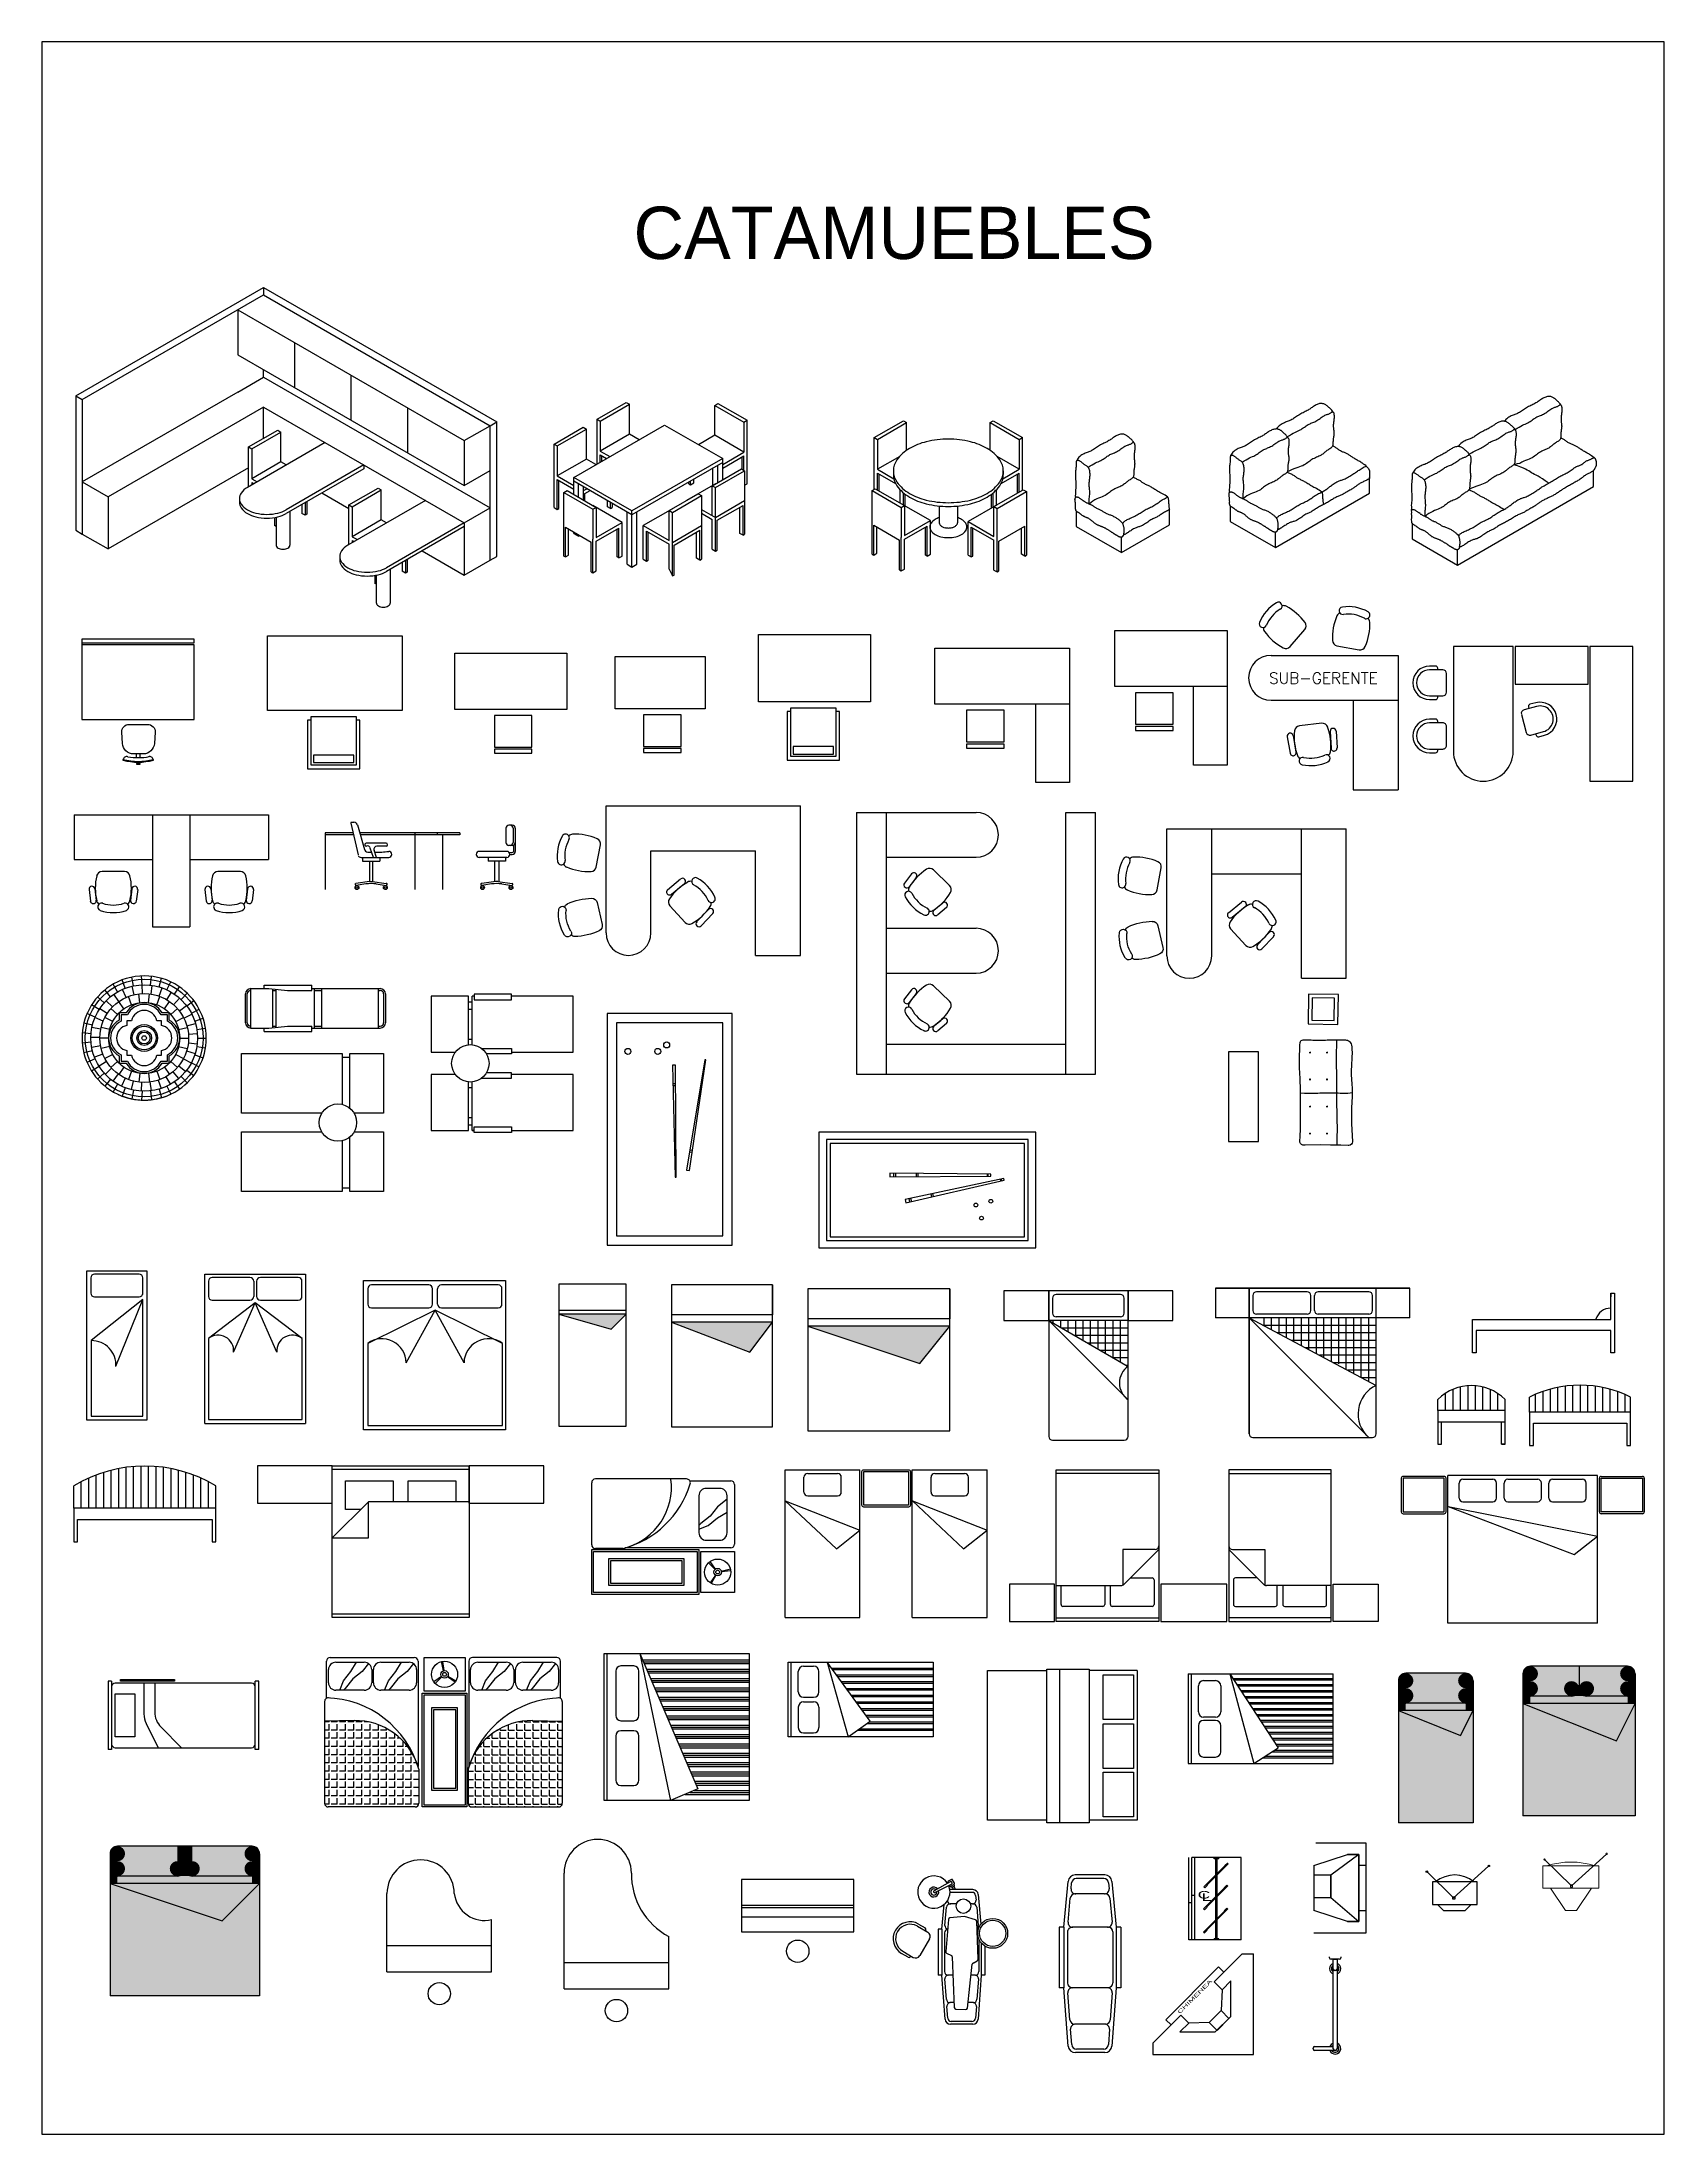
# Model space of a CAD drawing. Header units: millimetres. Extents: x 203.7 to 271.7, y 165.9 to 194.2.
# Drawn here: x 203.68 to 225.38, y 166.18 to 194.18 of the extents above; entities that cross this region are included whole.
import ezdxf
from ezdxf.enums import TextEntityAlignment as Align

# ---------------------------------------------------------------- set-up
doc = ezdxf.new("R2010")
doc.units = ezdxf.units.MM
for name, color, linetype in [('ARCHTC8', 252, 'Continuous'), ('M', 7, 'Continuous'), ('MUEBLE', 8, 'Continuous'), ('MURO-ACTUALES', 1, 'Continuous'), ('SOLCAMA', 255, 'Continuous'), ('SOLCOLCH', 103, 'Continuous')]:
    doc.layers.add(name, color=color, linetype=linetype)
doc.layers.add('muebles1', color=9, linetype='Continuous', lineweight=15)
doc.layers.add('textos norm', color=7, linetype='Continuous', lineweight=20)
doc.styles.add('RO', font='ROMANS.shx')

msp = doc.modelspace()

# ---------------------------------------------------------------- texts
at = {"layer": 'MURO-ACTUALES', "color": 40}
msp.add_text('CATAMUEBLES', height=0.7, dxfattribs=at).set_placement((211.59, 191.275))

# ---------------------------------------------------------------- blocks, each defined once
blk = doc.blocks.new('CHIME-1')
at = {"layer": 'MUEBLE'}
for p, q in [((-1.172, 0.465), (-0.465, 1.172)), ((-0.525, 0.971), (-0.15, 1.346)), ((-0.394, 1.101), (-0.465, 1.172)), ((-0.15, 1.346), (0, 1.346)), ((0, 0), (0, 1.346)), ((-0.419, 0.865), (-0.525, 0.971)), ((-0.419, 0.865), (-0.433, 0.586)), ((-0.419, 0.865), (-0.3, 0.984)), ((-0.3, 0.509), (-0.3, 0.984)), ((-0.433, 0.586), (-0.592, 0.427)), ((-0.592, 0.427), (-0.433, 0.586)), ((-0.433, 0.586), (-0.327, 0.48)), ((-1.346, 0.15), (-0.971, 0.525)), ((-1.101, 0.394), (-1.172, 0.465)), ((-0.984, 0.3), (-0.865, 0.419)), ((-0.984, 0.3), (-0.509, 0.3)), ((-0.865, 0.419), (-0.971, 0.525)), ((-0.592, 0.427), (-0.865, 0.419)), ((-0.486, 0.321), (-0.592, 0.427)), ((-0.509, 0.3), (-0.3, 0.509)), ((-0.327, 0.48), (-0.486, 0.321)), ((-1.346, 0.15), (-1.346, 0)), ((-1.346, 0), (0, 0))]:
    blk.add_line(p, q, dxfattribs=at)
at = {"layer": 'MUEBLE', "width": 1.75}
blk.add_text('CHIMENEA', height=0.05, rotation=45, dxfattribs=at).set_placement((-0.985, 0.537))
blk = doc.blocks.new('CL')
at = {"layer": 'MUEBLE'}
for p, q in [((-0.7, -1.1), (-0.7, 0)), ((-0.66, -1.1), (-0.66, 0)), ((0, 0), (-0.66, 0)), ((-0.62, -1.1), (-0.62, 0)), ((-0.36, -0.015), (-0.36, 0)), ((-0.3, -0.015), (-0.3, 0)), ((0, -1.1), (0, 0)), ((-0.498, -0.392), (-0.18, -0.074)), ((-0.498, -0.392), (-0.217, -0.111)), ((-0.46, -0.36), (-0.214, -0.114)), ((-0.456, -0.364), (-0.175, -0.082)), ((-0.3, -0.015), (-0.36, -0.015)), ((-0.345, -0.02), (-0.345, -0.015)), ((-0.315, -0.02), (-0.345, -0.02)), ((-0.34, -1.08), (-0.34, -0.02)), ((-0.32, -1.08), (-0.32, -0.02)), ((-0.315, -0.02), (-0.315, -0.015)), ((-0.221, -0.107), (-0.185, -0.072)), ((-0.221, -0.107), (-0.21, -0.118)), ((-0.185, -0.072), (-0.175, -0.082)), ((-0.66, -0.5), (-0.62, -0.5)), ((-0.503, -0.686), (-0.185, -0.368)), ((-0.503, -0.686), (-0.222, -0.405)), ((-0.498, -0.392), (-0.488, -0.403)), ((-0.488, -0.403), (-0.452, -0.367)), ((-0.464, -0.655), (-0.219, -0.409)), ((-0.463, -0.357), (-0.452, -0.367)), ((-0.461, -0.658), (-0.18, -0.377)), ((-0.226, -0.402), (-0.19, -0.366)), ((-0.226, -0.402), (-0.215, -0.412)), ((-0.19, -0.366), (-0.18, -0.377)), ((-0.7, -0.6), (-0.66, -0.6)), ((-0.503, -0.996), (-0.185, -0.678)), ((-0.503, -0.686), (-0.493, -0.697)), ((-0.503, -0.996), (-0.222, -0.714)), ((-0.493, -0.697), (-0.457, -0.662)), ((-0.468, -0.651), (-0.457, -0.662)), ((-0.464, -0.964), (-0.219, -0.718)), ((-0.461, -0.967), (-0.18, -0.686)), ((-0.226, -0.711), (-0.19, -0.676)), ((-0.226, -0.711), (-0.215, -0.722)), ((-0.19, -0.676), (-0.18, -0.686)), ((0, -1.1), (-0.7, -1.1)), ((-0.503, -0.996), (-0.493, -1.006)), ((-0.493, -1.006), (-0.457, -0.971)), ((-0.468, -0.96), (-0.457, -0.971)), ((-0.3, -1.085), (-0.36, -1.085)), ((-0.36, -1.1), (-0.36, -1.085)), ((-0.345, -1.085), (-0.345, -1.08)), ((-0.315, -1.08), (-0.345, -1.08)), ((-0.315, -1.085), (-0.315, -1.08)), ((-0.3, -1.1), (-0.3, -1.085))]:
    blk.add_line(p, q, dxfattribs=at)
at = {"layer": 'MUEBLE', "width": 1.75}
for s, p in [('C', (-0.583, -0.547)), ('L', (-0.528, -0.579))]:
    blk.add_text(s, height=0.1, dxfattribs=at).set_placement(p)
blk = doc.blocks.new('CAMA-23')
for p, q in [((0, 0.6), (0, -0.6)), ((0, 0.6), (1.94, 0.6)), ((0.04, 0.6), (0.04, -0.6)), ((0.555, 0.6), (0.879, -0.6)), ((0.555, 0.6), (1.204, -0.386)), ((1.94, -0.6), (1.94, 0.6)), ((0.135, 0.092), (0.135, 0.441)), ((0.205, 0.511), (0.366, 0.511)), ((0.436, 0.441), (0.436, 0.092)), ((0.366, 0.022), (0.205, 0.022)), ((0.135, -0.092), (0.135, -0.441)), ((0.366, -0.022), (0.205, -0.022)), ((0.436, -0.441), (0.436, -0.092)), ((0.205, -0.511), (0.366, -0.511)), ((0.879, -0.6), (1.204, -0.386)), ((0, -0.6), (1.94, -0.6))]:
    blk.add_line(p, q)
at = {"color": 0}
for p, q in [((0.594, 0.54), (1.94, 0.54)), ((0.607, 0.52), (1.94, 0.52)), ((0.647, 0.46), (1.94, 0.46)), ((0.66, 0.44), (1.94, 0.44)), ((0.7, 0.38), (1.94, 0.38)), ((0.713, 0.36), (1.94, 0.36)), ((0.752, 0.3), (1.94, 0.3)), ((0.766, 0.28), (1.94, 0.28)), ((0.805, 0.22), (1.94, 0.22)), ((0.818, 0.2), (1.94, 0.2)), ((0.858, 0.14), (1.94, 0.14)), ((0.871, 0.12), (1.94, 0.12)), ((0.911, 0.06), (1.94, 0.06)), ((0.924, 0.04), (1.94, 0.04)), ((0.963, -0.02), (1.94, -0.02)), ((0.976, -0.04), (1.94, -0.04)), ((1.016, -0.1), (1.94, -0.1)), ((1.029, -0.12), (1.94, -0.12)), ((1.069, -0.18), (1.94, -0.18)), ((1.082, -0.2), (1.94, -0.2)), ((1.121, -0.26), (1.94, -0.26)), ((1.135, -0.28), (1.94, -0.28)), ((1, -0.52), (1.94, -0.52)), ((1.03, -0.5), (1.94, -0.5)), ((1.122, -0.44), (1.94, -0.44)), ((1.152, -0.42), (1.94, -0.42)), ((1.174, -0.34), (1.94, -0.34)), ((1.187, -0.36), (1.94, -0.36))]:
    blk.add_line(p, q, dxfattribs=at)
for centre, start, end in [((0.205, 0.441), 90, 180), ((0.366, 0.441), 0, 90), ((0.205, 0.092), 180, 270), ((0.366, 0.092), 270, 360), ((0.205, -0.092), 90, 180), ((0.366, -0.092), 0, 90), ((0.205, -0.441), 180, 270), ((0.366, -0.441), 270, 0)]:
    blk.add_arc(centre, 0.07, start, end)
blk = doc.blocks.new('CA-23')
at = {"layer": 'MUEBLE'}
blk.add_blockref('CAMA-23', (-0.04, 0.6), dxfattribs=at)
blk = doc.blocks.new('RECTANG')
for p, q in [((1, 1), (0, 1)), ((0, 1), (0, 0)), ((1, 0), (1, 1)), ((0, 0), (1, 0))]:
    blk.add_line(p, q)
blk = doc.blocks.new('CAMA-16')
at = {"color": 0}
for p, q in [((-0.468, 1.981), (-1.839, 1.981)), ((0.468, 1.981), (1.839, 1.981)), ((-0.95, 0.965), (-0.95, 0.483)), ((-0.518, 0.965), (-0.95, 0.965)), ((-0.936, 0.497), (-0.468, 0.965)), ((0.936, 0.497), (0.468, 0.965)), ((0.518, 0.965), (0.95, 0.965)), ((0.95, 0.965), (0.95, 0.483)), ((-0.849, 0.584), (-0.556, 0.584)), ((0.849, 0.584), (0.556, 0.584)), ((-1.839, 0.483), (-0.971, 0.483)), ((-1.776, 0.228), (-1.776, 0.483)), ((-1.191, 0.483), (-1.191, 0.228)), ((-1.115, 0.228), (-1.115, 0.483)), ((-0.531, 0.559), (-0.531, 0.228)), ((0.531, 0.559), (0.531, 0.228)), ((1.839, 0.483), (0.971, 0.483)), ((1.115, 0.228), (1.115, 0.483)), ((1.191, 0.483), (1.191, 0.228)), ((1.776, 0.228), (1.776, 0.483)), ((-1.839, 0.051), (-0.468, 0.051)), ((-1.216, 0.203), (-1.751, 0.203)), ((-0.556, 0.203), (-1.09, 0.203)), ((1.839, 0.051), (0.468, 0.051)), ((0.556, 0.203), (1.09, 0.203)), ((1.216, 0.203), (1.751, 0.203))]:
    blk.add_line(p, q, dxfattribs=at)
for points in [[(-1.864, 0), (-1.864, 0.5), (-2.464, 0.5), (-2.464, 0)], [(0.443, 0), (0.443, 0.5), (-0.443, 0.5), (-0.443, 0)], [(1.864, 0), (1.864, 0.5), (2.464, 0.5), (2.464, 0)]]:
    blk.add_lwpolyline(points, close=True)
for centre, start, end in [((-0.518, 1.015), 270, 0), ((0.518, 1.015), 180, 270)]:
    blk.add_arc(centre, 0.05, start, end)
for centre, radius, start, end in [((-0.556, 0.559), 0.025, 360, 90), ((0.556, 0.559), 0.025, 90, 180), ((-0.971, 0.533), 0.05, 270, 315), ((0.971, 0.533), 0.05, 225, 270), ((-1.751, 0.228), 0.025, 180, 270), ((-1.216, 0.228), 0.025, 270, 0), ((-1.09, 0.228), 0.025, 180, 270), ((-0.556, 0.228), 0.025, 270, 0), ((0.556, 0.228), 0.025, 180, 270), ((1.09, 0.228), 0.025, 270, 0), ((1.216, 0.228), 0.025, 180, 270), ((1.751, 0.228), 0.025, 270, 0)]:
    blk.add_arc(centre, radius, start, end, dxfattribs=at)
at = {"color": 0, "yscale": 1.371599999999999, "zscale": 2.031999999999999}
for p, xscale, rotation in [((-0.468, 2.032), -2.031999999999999, 90), ((0.468, 2.032), 2.031999999999999, 270)]:
    blk.add_blockref('RECTANG', p, dxfattribs=dict(at, xscale=xscale, rotation=rotation))
blk = doc.blocks.new('CA-16')
at = {"layer": 'MUEBLE'}
blk.add_blockref('CAMA-16', (0, 0), dxfattribs=at)
blk = doc.blocks.new('C')
at = {"layer": 'MUEBLE'}
for p, q in [((-0.01, 0), (0.01, 0)), ((0, -0.01), (0, 0.01))]:
    blk.add_line(p, q, dxfattribs=at)
blk = doc.blocks.new('SILLA-VI')
at = {"layer": 'MUEBLE'}
blk.add_line((-0.15, -0.275), (0.15, -0.275), dxfattribs=at)
for centre, radius, start, end in [((0.508, -0.05), 0.75, 167.1255, 192.8745), ((-0.15, 0.1), 0.075, 124.1222, 167.5099), ((-0.159, 0.199), 0.05, 108.4886, 288.4886), ((0, -0.275), 0.55, 71.5114, 108.4886), ((0, -0.275), 0.45, 71.5114, 108.4886), ((0.159, 0.199), 0.05, 251.5114, 71.5114), ((0.15, 0.1), 0.075, 12.4901, 55.8778), ((-0.508, -0.05), 0.75, 347.1255, 12.8745), ((-0.15, -0.2), 0.075, 192.4901, 270), ((0.15, -0.2), 0.075, 270, 347.5099)]:
    blk.add_arc(centre, radius, start, end, dxfattribs=at)
blk = doc.blocks.new('E-14')
at = {"layer": 'MUEBLE'}
for p, q in [((-0.944, 1.753), (1.456, 1.753)), ((-0.944, 0.053), (-0.944, 1.753)), ((-0.344, 0.053), (-0.344, 1.753)), ((0.856, -0.247), (0.856, 1.753)), ((1.456, -0.247), (1.456, 1.753)), ((-1.075, 0.935), (-1.02, 1.23)), ((-0.344, 1.153), (0.856, 1.153)), ((-0.12, 0.631), (0.054, 0.774)), ((-0.069, 0.569), (0.105, 0.712)), ((-0.091, 0.414), (0.113, 0.194)), ((0.269, 0.203), (0.425, 0.366)), ((0.327, 0.148), (0.483, 0.31)), ((0.856, -0.247), (1.456, -0.247)), ((0.951, -0.458), (0.944, -0.858)), ((1.35, -0.465), (0.951, -0.458)), ((1, -0.509), (0.994, -0.809)), ((1.3, -0.514), (1, -0.509)), ((1.294, -0.814), (1.3, -0.514)), ((1.343, -0.865), (1.35, -0.465)), ((0.994, -0.809), (1.294, -0.814)), ((0.944, -0.858), (1.343, -0.865)), ((-0.12, -1.229), (-0.12, -2.429)), ((0.28, -1.229), (-0.12, -1.229)), ((0.28, -2.429), (0.28, -1.229)), ((-0.12, -2.429), (0.28, -2.429))]:
    blk.add_line(p, q, dxfattribs=at)
blk.add_lwpolyline([(1.532, -1.287), (1.531, -1.315), (1.529, -1.345), (1.527, -1.374), (1.526, -1.404), (1.524, -1.434), (1.523, -1.464), (1.522, -1.495), (1.522, -1.525), (1.523, -1.554), (1.525, -1.584), (1.527, -1.614), (1.529, -1.644), (1.531, -1.675), (1.533, -1.706), (1.535, -1.739), (1.535, -1.773), (1.535, -1.809), (1.533, -1.846), (1.531, -1.885), (1.529, -1.924), (1.527, -1.964), (1.525, -2.005), (1.524, -2.046), (1.524, -2.087), (1.524, -2.129), (1.525, -2.17), (1.527, -2.211), (1.53, -2.252), (1.532, -2.293), (1.534, -2.333), (1.536, -2.372), (1.537, -2.411), (1.537, -2.434, -0.395066), (1.49, -2.484), (1.481, -2.484), (1.381, -2.481), (1.245, -2.481), (1.105, -2.475), (0.905, -2.482), (0.883, -2.481, -0.414428), (0.836, -2.428), (0.836, -2.417), (0.839, -2.375), (0.84, -2.332), (0.842, -2.291), (0.843, -2.249), (0.843, -2.208), (0.843, -2.167), (0.844, -2.127), (0.843, -2.086), (0.843, -2.045), (0.843, -2.005), (0.843, -1.964), (0.843, -1.924), (0.844, -1.883), (0.844, -1.843), (0.844, -1.803), (0.843, -1.763), (0.843, -1.724), (0.842, -1.685), (0.841, -1.647), (0.839, -1.609), (0.837, -1.572), (0.836, -1.536), (0.834, -1.5), (0.832, -1.464), (0.831, -1.428), (0.83, -1.393), (0.83, -1.358), (0.83, -1.323), (0.831, -1.29), (0.832, -1.258), (0.833, -1.228), (0.834, -1.2), (0.835, -1.174), (0.835, -1.152), (0.836, -1.133), (0.837, -1.117), (0.839, -1.104), (0.842, -1.094), (0.847, -1.085), (0.854, -1.079), (0.864, -1.075), (0.877, -1.072), (0.893, -1.071), (0.913, -1.07), (0.935, -1.07), (0.959, -1.071), (0.984, -1.072), (1.01, -1.073), (1.036, -1.074), (1.062, -1.075), (1.086, -1.076), (1.11, -1.075), (1.132, -1.075), (1.154, -1.074), (1.176, -1.073), (1.198, -1.072), (1.219, -1.071), (1.241, -1.07), (1.263, -1.069), (1.285, -1.069), (1.307, -1.069), (1.328, -1.069), (1.35, -1.069), (1.37, -1.069), (1.39, -1.069), (1.409, -1.07), (1.427, -1.071), (1.443, -1.072), (1.458, -1.074), (1.472, -1.077), (1.484, -1.082), (1.495, -1.089), (1.504, -1.098), (1.512, -1.11), (1.519, -1.125), (1.524, -1.142), (1.528, -1.162), (1.531, -1.184), (1.532, -1.207), (1.533, -1.233), (1.533, -1.259)], format="xyb", close=True, dxfattribs=at)
for points in [[(1.327, -1.069), (1.324, -1.151), (1.321, -1.229), (1.321, -1.303), (1.321, -1.371), (1.322, -1.435), (1.323, -1.495), (1.325, -1.55), (1.326, -1.602), (1.327, -1.649), (1.327, -1.693), (1.327, -1.735), (1.327, -1.774), (1.327, -1.812), (1.327, -1.85), (1.327, -1.888), (1.327, -1.926), (1.327, -1.966), (1.328, -2.006), (1.329, -2.048), (1.329, -2.09), (1.33, -2.133), (1.331, -2.175), (1.332, -2.218), (1.332, -2.259), (1.332, -2.3), (1.331, -2.341), (1.33, -2.38), (1.33, -2.42), (1.329, -2.458), (1.329, -2.481)], [(0.845, -1.781), (0.897, -1.784), (0.942, -1.786), (0.981, -1.786), (1.016, -1.786), (1.047, -1.785), (1.075, -1.783), (1.101, -1.781), (1.126, -1.78), (1.152, -1.779), (1.177, -1.778), (1.202, -1.778), (1.226, -1.778), (1.251, -1.778), (1.276, -1.779), (1.301, -1.78), (1.325, -1.781), (1.349, -1.782), (1.374, -1.783), (1.399, -1.784), (1.424, -1.784), (1.45, -1.784), (1.477, -1.783), (1.506, -1.781), (1.535, -1.777)]]:
    blk.add_lwpolyline(points, dxfattribs=at)
for centre, radius, start, end in [((-1.047, 1.082), 0.55, 150.9107, 187.8879), ((-1.484, 1.325), 0.05, 330.9107, 150.9107), ((-1.047, 1.082), 0.45, 150.9107, 187.8879), ((-1.388, 1.299), 0.075, 91.8894, 135.2771), ((-1.362, 0.624), 0.75, 66.5248, 92.2738), ((-1.093, 1.243), 0.075, 349.3993, 66.9092), ((-1.542, 1.014), 0.05, 187.8879, 7.8879), ((-1.443, 1.004), 0.075, 203.5215, 246.9092), ((-1.175, 1.623), 0.75, 246.5248, 272.2738), ((-1.149, 0.949), 0.075, 271.8894, 349.3993), ((-0.095, 0.6), 0.04, 129.3801, 309.3801), ((0.521, 0.084), 0.75, 119.8939, 145.643), ((0.079, 0.743), 0.04, 309.3801, 129.3801), ((0.184, 0.669), 0.075, 76.8906, 120.2784), ((0.251, 0.742), 0.05, 61.257, 241.257), ((0.011, 0.304), 0.45, 24.2799, 61.257), ((0.011, 0.304), 0.55, 24.2799, 61.257), ((-0.036, 0.465), 0.075, 145.2585, 222.7684), ((-0.169, 0.83), 0.75, 299.8939, 325.643), ((0.467, 0.509), 0.05, 204.2799, 24.2799), ((0.454, 0.338), 0.04, 316.1567, 136.1567), ((0.388, 0.448), 0.075, 325.2585, 8.6462), ((-0.644, 0.053), 0.3, 180, 0), ((0.168, 0.245), 0.075, 222.7684, 300.2784), ((0.298, 0.175), 0.04, 136.1567, 316.1567)]:
    blk.add_arc(centre, radius, start, end, dxfattribs=at)
at = {"layer": 'MUEBLE', "xscale": -1}
for name, p, rotation in [('SILLA-VI', (-1.299, 0.249), 103.030775591896), ('C', (0.971, -1.6), 270), ('C', (1.198, -1.6), 270), ('C', (0.971, -2.324), 270), ('C', (1.198, -2.324), 270)]:
    blk.add_blockref(name, p, dxfattribs=dict(at, rotation=rotation))
at = {"layer": 'MUEBLE', "rotation": 270}
for p in [(0.971, -1.239), (1.198, -1.239), (0.971, -1.963), (1.198, -1.963)]:
    blk.add_blockref('C', p, dxfattribs=at)
blk = doc.blocks.new('E-7')
at = {"layer": 'MUEBLE'}
for p, q in [((-0.822, 0.83), (0.678, 0.83)), ((-0.822, 0.08), (-0.822, 0.83)), ((0.678, 0.83), (0.678, -0.97)), ((0.678, 0.08), (-0.822, 0.08)), ((0.228, -0.97), (0.228, 0.08)), ((-0.549, -0.002), (-0.549, -0.424)), ((-0.549, -0.002), (-0.549, -0.002)), ((-0.045, -0.002), (-0.549, -0.002)), ((-0.045, -0.424), (-0.045, -0.002)), ((-0.549, -0.424), (-0.045, -0.424)), ((-0.549, -0.453), (-0.549, -0.507)), ((-0.045, -0.453), (-0.549, -0.453)), ((-0.549, -0.507), (-0.045, -0.507)), ((-0.045, -0.507), (-0.045, -0.453)), ((0.678, -0.97), (0.228, -0.97))]:
    blk.add_line(p, q, dxfattribs=at)
blk = doc.blocks.new('ISS-1')
at = {"layer": 'MUEBLE'}
for p, q in [((-0.405, 0.567), (-0.418, 0.558)), ((-0.391, 0.576), (-0.405, 0.567)), ((-0.377, 0.586), (-0.391, 0.576)), ((-0.363, 0.594), (-0.377, 0.586)), ((-0.349, 0.603), (-0.363, 0.594)), ((-0.334, 0.611), (-0.349, 0.603)), ((-0.319, 0.618), (-0.334, 0.611)), ((-0.305, 0.625), (-0.319, 0.618)), ((-0.29, 0.632), (-0.305, 0.625)), ((-0.276, 0.639), (-0.29, 0.632)), ((-0.263, 0.646), (-0.276, 0.639)), ((-0.25, 0.653), (-0.263, 0.646)), ((-0.238, 0.66), (-0.25, 0.653)), ((-0.226, 0.667), (-0.238, 0.66)), ((-0.215, 0.674), (-0.226, 0.667)), ((-0.205, 0.682), (-0.215, 0.674)), ((-0.195, 0.689), (-0.205, 0.682)), ((-0.184, 0.696), (-0.195, 0.689)), ((-0.174, 0.703), (-0.184, 0.696)), ((-0.163, 0.71), (-0.174, 0.703)), ((-0.153, 0.717), (-0.163, 0.71)), ((-0.141, 0.723), (-0.153, 0.717)), ((-0.13, 0.729), (-0.141, 0.723)), ((-0.118, 0.735), (-0.13, 0.729)), ((-0.107, 0.739), (-0.118, 0.735)), ((-0.095, 0.743), (-0.107, 0.739)), ((-0.083, 0.746), (-0.095, 0.743)), ((-0.072, 0.748), (-0.083, 0.746)), ((-0.06, 0.748), (-0.072, 0.748)), ((-0.063, 0.559), (-0.049, 0.568)), ((-0.049, 0.747), (-0.06, 0.748)), ((-0.039, 0.745), (-0.049, 0.747)), ((-0.049, 0.568), (-0.036, 0.577)), ((-0.029, 0.742), (-0.039, 0.745)), ((-0.036, 0.577), (-0.024, 0.584)), ((-0.019, 0.739), (-0.029, 0.742)), ((-0.024, 0.584), (-0.012, 0.59)), ((-0.011, 0.735), (-0.019, 0.739)), ((-0.012, 0.59), (-0.001, 0.595)), ((-0.003, 0.73), (-0.011, 0.735)), ((0.004, 0.726), (-0.003, 0.73)), ((-0.001, 0.595), (0.009, 0.599)), ((0.011, 0.722), (0.004, 0.726)), ((0.009, 0.599), (0.018, 0.602)), ((0.016, 0.717), (0.011, 0.722)), ((0.021, 0.713), (0.016, 0.717)), ((0.018, 0.602), (0.027, 0.605)), ((0.025, 0.709), (0.021, 0.713)), ((0.029, 0.705), (0.025, 0.709)), ((0.027, 0.605), (0.035, 0.608)), ((0.033, 0.701), (0.029, 0.705)), ((0.037, 0.697), (0.033, 0.701)), ((0.035, 0.608), (0.043, 0.611)), ((0.042, 0.693), (0.037, 0.697)), ((0.047, 0.689), (0.042, 0.693)), ((0.043, 0.611), (0.051, 0.614)), ((0.052, 0.685), (0.047, 0.689)), ((0.051, 0.614), (0.058, 0.618)), ((0.058, 0.68), (0.052, 0.685)), ((0.065, 0.674), (0.058, 0.68)), ((0.058, 0.618), (0.065, 0.623)), ((0.072, 0.667), (0.065, 0.674)), ((0.065, 0.623), (0.071, 0.627)), ((0.071, 0.627), (0.078, 0.631)), ((0.08, 0.658), (0.072, 0.667)), ((0.078, 0.631), (0.083, 0.634)), ((0.088, 0.647), (0.08, 0.658)), ((0.083, 0.634), (0.089, 0.636)), ((0.098, 0.634), (0.088, 0.647)), ((0.089, 0.636), (0.093, 0.636)), ((0.093, 0.636), (0.098, 0.633)), ((0.098, 0.633), (0.101, 0.629)), ((0.101, 0.629), (0.104, 0.621)), ((0.104, 0.621), (0.107, 0.612)), ((0.107, 0.612), (0.109, 0.601)), ((0.109, 0.601), (0.11, 0.589)), ((0.11, 0.589), (0.111, 0.577)), ((0.111, 0.564), (0.11, 0.55)), ((0.111, 0.577), (0.111, 0.564)), ((-0.677, 0.274), (-0.676, 0.288)), ((-0.676, 0.288), (-0.674, 0.302)), ((-0.674, 0.302), (-0.672, 0.316)), ((-0.672, 0.316), (-0.669, 0.328)), ((-0.671, 0.34), (-0.67, 0.351)), ((-0.669, 0.328), (-0.671, 0.34)), ((-0.67, 0.379), (-0.669, 0.386)), ((-0.67, 0.371), (-0.67, 0.379)), ((-0.67, 0.362), (-0.67, 0.371)), ((-0.67, 0.351), (-0.67, 0.362)), ((-0.669, 0.386), (-0.667, 0.391)), ((-0.667, 0.391), (-0.665, 0.396)), ((-0.658, 0.41), (-0.665, 0.396)), ((-0.665, 0.396), (-0.662, 0.398)), ((-0.662, 0.398), (-0.658, 0.4)), ((-0.649, 0.424), (-0.658, 0.41)), ((-0.658, 0.4), (-0.653, 0.399)), ((-0.653, 0.399), (-0.647, 0.398)), ((-0.638, 0.437), (-0.649, 0.424)), ((-0.647, 0.398), (-0.642, 0.396)), ((-0.642, 0.396), (-0.635, 0.393)), ((-0.626, 0.449), (-0.638, 0.437)), ((-0.635, 0.393), (-0.629, 0.389)), ((-0.629, 0.389), (-0.622, 0.385)), ((-0.612, 0.46), (-0.626, 0.449)), ((-0.622, 0.385), (-0.615, 0.38)), ((-0.615, 0.38), (-0.608, 0.375)), ((-0.598, 0.469), (-0.612, 0.46)), ((-0.608, 0.375), (-0.601, 0.369)), ((-0.601, 0.369), (-0.595, 0.364)), ((-0.583, 0.478), (-0.598, 0.469)), ((-0.595, 0.364), (-0.588, 0.358)), ((-0.588, 0.358), (-0.58, 0.353)), ((-0.569, 0.485), (-0.583, 0.478)), ((-0.58, 0.353), (-0.573, 0.347)), ((-0.573, 0.347), (-0.566, 0.342)), ((-0.555, 0.492), (-0.569, 0.485)), ((-0.566, 0.342), (-0.558, 0.337)), ((-0.558, 0.337), (-0.551, 0.333)), ((-0.542, 0.497), (-0.555, 0.492)), ((-0.551, 0.333), (-0.543, 0.328)), ((-0.543, 0.328), (-0.536, 0.323)), ((-0.529, 0.502), (-0.542, 0.497)), ((-0.536, 0.323), (-0.529, 0.318)), ((-0.517, 0.506), (-0.529, 0.502)), ((-0.529, 0.318), (-0.522, 0.311)), ((-0.522, 0.311), (-0.516, 0.304)), ((-0.505, 0.511), (-0.517, 0.506)), ((-0.516, 0.304), (-0.511, 0.295)), ((-0.515, 0.303), (-0.487, 0.322)), ((-0.511, 0.295), (-0.506, 0.285)), ((-0.506, 0.285), (-0.502, 0.273)), ((-0.493, 0.515), (-0.505, 0.511)), ((-0.481, 0.52), (-0.493, 0.515)), ((-0.487, 0.322), (-0.462, 0.337)), ((-0.469, 0.526), (-0.481, 0.52)), ((-0.456, 0.533), (-0.469, 0.526)), ((-0.462, 0.337), (-0.438, 0.35)), ((-0.444, 0.541), (-0.456, 0.533)), ((-0.431, 0.549), (-0.444, 0.541)), ((-0.438, 0.35), (-0.417, 0.361)), ((-0.418, 0.558), (-0.431, 0.549)), ((-0.417, 0.361), (-0.397, 0.37)), ((-0.397, 0.37), (-0.379, 0.378)), ((-0.379, 0.378), (-0.362, 0.386)), ((-0.362, 0.386), (-0.346, 0.394)), ((-0.346, 0.394), (-0.33, 0.403)), ((-0.33, 0.403), (-0.315, 0.412)), ((-0.315, 0.412), (-0.301, 0.422)), ((-0.301, 0.422), (-0.287, 0.432)), ((-0.287, 0.432), (-0.274, 0.441)), ((-0.274, 0.441), (-0.261, 0.451)), ((-0.261, 0.451), (-0.248, 0.459)), ((-0.248, 0.459), (-0.236, 0.467)), ((-0.236, 0.467), (-0.224, 0.473)), ((-0.224, 0.473), (-0.211, 0.479)), ((-0.211, 0.479), (-0.199, 0.484)), ((-0.199, 0.484), (-0.187, 0.489)), ((-0.187, 0.489), (-0.174, 0.494)), ((-0.174, 0.494), (-0.161, 0.499)), ((-0.161, 0.499), (-0.148, 0.505)), ((-0.148, 0.505), (-0.135, 0.512)), ((-0.135, 0.512), (-0.121, 0.52)), ((-0.121, 0.52), (-0.106, 0.529)), ((-0.106, 0.529), (-0.092, 0.539)), ((-0.092, 0.539), (-0.077, 0.549)), ((-0.077, 0.549), (-0.063, 0.559)), ((0.1, 0.476), (0.099, 0.463)), ((0.099, 0.463), (0.099, 0.451)), ((0.099, 0.451), (0.099, 0.439)), ((0.099, 0.439), (0.1, 0.426)), ((0.101, 0.29), (0.099, 0.278)), ((0.102, 0.488), (0.1, 0.476)), ((0.1, 0.426), (0.102, 0.413)), ((0.103, 0.302), (0.101, 0.29)), ((0.103, 0.5), (0.102, 0.488)), ((0.102, 0.413), (0.103, 0.401)), ((0.105, 0.512), (0.103, 0.5)), ((0.103, 0.401), (0.105, 0.388)), ((0.105, 0.314), (0.103, 0.302)), ((0.107, 0.525), (0.105, 0.512)), ((0.105, 0.388), (0.106, 0.376)), ((0.106, 0.326), (0.105, 0.314)), ((0.106, 0.376), (0.107, 0.363)), ((0.107, 0.338), (0.106, 0.326)), ((0.109, 0.537), (0.107, 0.525)), ((0.107, 0.363), (0.108, 0.351)), ((0.108, 0.351), (0.107, 0.338)), ((0.11, 0.55), (0.109, 0.537)), ((-0.682, 0.21), (-0.681, 0.227)), ((-0.681, 0.192), (-0.682, 0.21)), ((-0.681, 0.227), (-0.68, 0.243)), ((-0.68, 0.175), (-0.681, 0.192)), ((-0.68, 0.243), (-0.679, 0.259)), ((-0.679, 0.156), (-0.68, 0.175)), ((-0.68, -0.018), (-0.678, 0.002)), ((-0.679, 0.259), (-0.677, 0.274)), ((-0.678, 0.138), (-0.679, 0.156)), ((-0.676, 0.119), (-0.678, 0.138)), ((-0.678, 0.002), (-0.677, 0.022)), ((-0.677, 0.022), (-0.675, 0.041)), ((-0.675, 0.099), (-0.676, 0.119)), ((-0.675, 0.08), (-0.675, 0.099)), ((-0.675, 0.061), (-0.675, 0.08)), ((-0.675, 0.041), (-0.675, 0.061)), ((-0.504, 0.096), (-0.505, 0.082)), ((-0.505, 0.082), (-0.504, 0.067)), ((-0.503, 0.109), (-0.504, 0.096)), ((-0.504, 0.067), (-0.504, 0.052)), ((-0.504, 0.052), (-0.502, 0.037)), ((-0.502, 0.123), (-0.503, 0.109)), ((-0.502, 0.273), (-0.499, 0.261)), ((-0.5, 0.136), (-0.502, 0.123)), ((-0.502, 0.037), (-0.501, 0.021)), ((-0.501, 0.021), (-0.5, 0.005)), ((-0.498, 0.149), (-0.5, 0.136)), ((-0.5, 0.005), (-0.499, -0.012)), ((-0.499, 0.261), (-0.497, 0.247)), ((-0.496, 0.163), (-0.498, 0.149)), ((-0.497, 0.247), (-0.495, 0.233)), ((-0.495, 0.176), (-0.496, 0.163)), ((-0.495, 0.233), (-0.494, 0.219)), ((-0.494, 0.19), (-0.495, 0.176)), ((-0.494, 0.219), (-0.493, 0.204)), ((-0.493, 0.204), (-0.494, 0.19)), ((-0.173, 0.007), (-0.188, -0.002)), ((-0.157, 0.015), (-0.173, 0.007)), ((-0.141, 0.022), (-0.157, 0.015)), ((-0.125, 0.029), (-0.141, 0.022)), ((-0.109, 0.036), (-0.125, 0.029)), ((-0.093, 0.043), (-0.109, 0.036)), ((-0.079, 0.05), (-0.093, 0.043)), ((-0.065, 0.057), (-0.079, 0.05)), ((-0.053, 0.064), (-0.065, 0.057)), ((-0.042, 0.072), (-0.053, 0.064)), ((-0.031, 0.08), (-0.042, 0.072)), ((-0.022, 0.088), (-0.031, 0.08)), ((-0.013, 0.096), (-0.022, 0.088)), ((-0.004, 0.104), (-0.013, 0.096)), ((0.005, 0.111), (-0.004, 0.104)), ((0.015, 0.118), (0.005, 0.111)), ((0.025, 0.125), (0.015, 0.118)), ((0.035, 0.131), (0.025, 0.125)), ((0.045, 0.137), (0.035, 0.131)), ((0.055, 0.144), (0.045, 0.137)), ((0.064, 0.15), (0.055, 0.144)), ((0.072, 0.156), (0.064, 0.15)), ((0.08, 0.163), (0.072, 0.156)), ((0.086, 0.171), (0.08, 0.163)), ((0.09, 0.18), (0.086, 0.171)), ((0.092, 0.166), (0.086, 0.171)), ((0.093, 0.189), (0.09, 0.18)), ((0.101, 0.161), (0.092, 0.166)), ((0.094, 0.199), (0.093, 0.189)), ((0.095, 0.21), (0.094, 0.199)), ((0.096, 0.22), (0.095, 0.21)), ((0.097, 0.255), (0.096, 0.243)), ((0.096, 0.243), (0.096, 0.232)), ((0.096, 0.232), (0.096, 0.22)), ((0.098, 0.267), (0.097, 0.255)), ((0.099, 0.278), (0.098, 0.267)), ((0.11, 0.157), (0.101, 0.161)), ((0.121, 0.152), (0.11, 0.157)), ((0.131, 0.147), (0.121, 0.152)), ((0.142, 0.142), (0.131, 0.147)), ((0.153, 0.137), (0.142, 0.142)), ((0.164, 0.131), (0.153, 0.137)), ((0.174, 0.126), (0.164, 0.131)), ((0.183, 0.12), (0.174, 0.126)), ((0.192, 0.114), (0.183, 0.12)), ((0.2, 0.108), (0.192, 0.114)), ((0.209, 0.102), (0.2, 0.108)), ((0.217, 0.096), (0.209, 0.102)), ((0.226, 0.091), (0.217, 0.096)), ((0.235, 0.085), (0.226, 0.091)), ((0.245, 0.08), (0.235, 0.085)), ((0.254, 0.075), (0.245, 0.08)), ((0.265, 0.07), (0.254, 0.075)), ((0.275, 0.065), (0.265, 0.07)), ((0.286, 0.06), (0.275, 0.065)), ((0.297, 0.055), (0.286, 0.06)), ((0.308, 0.049), (0.297, 0.055)), ((0.319, 0.043), (0.308, 0.049)), ((0.33, 0.037), (0.319, 0.043)), ((0.341, 0.03), (0.33, 0.037)), ((0.352, 0.023), (0.341, 0.03)), ((0.363, 0.015), (0.352, 0.023)), ((0.375, 0.008), (0.363, 0.015)), ((0.388, 0), (0.375, 0.008)), ((-0.692, -0.124), (-0.691, -0.12)), ((-0.692, -0.129), (-0.692, -0.124)), ((-0.691, -0.134), (-0.692, -0.129)), ((-0.691, -0.116), (-0.689, -0.111)), ((-0.691, -0.12), (-0.691, -0.116)), ((-0.691, -0.139), (-0.691, -0.134)), ((-0.69, -0.145), (-0.691, -0.139)), ((-0.689, -0.15), (-0.69, -0.145)), ((-0.689, -0.111), (-0.688, -0.108)), ((-0.688, -0.156), (-0.689, -0.15)), ((-0.688, -0.108), (-0.686, -0.104)), ((-0.687, -0.162), (-0.688, -0.156)), ((-0.686, -0.169), (-0.687, -0.162)), ((-0.686, -0.104), (-0.683, -0.101)), ((-0.685, -0.175), (-0.686, -0.169)), ((-0.685, -0.182), (-0.685, -0.175)), ((-0.684, -0.189), (-0.685, -0.182)), ((-0.683, -0.195), (-0.684, -0.189)), ((-0.683, -0.079), (-0.682, -0.058)), ((-0.682, -0.099), (-0.683, -0.079)), ((-0.683, -0.101), (-0.681, -0.098)), ((-0.683, -0.202), (-0.683, -0.195)), ((-0.683, -0.208), (-0.683, -0.202)), ((-0.683, -0.214), (-0.683, -0.208)), ((-0.683, -0.219), (-0.683, -0.214)), ((-0.683, -0.225), (-0.683, -0.219)), ((-0.683, -0.23), (-0.683, -0.225)), ((-0.683, -0.235), (-0.683, -0.23)), ((-0.683, -0.24), (-0.683, -0.235)), ((-0.683, -0.245), (-0.683, -0.24)), ((-0.683, -0.25), (-0.683, -0.245)), ((-0.683, -0.255), (-0.683, -0.25)), ((-0.682, -0.26), (-0.683, -0.255)), ((-0.682, -0.058), (-0.681, -0.038)), ((-0.681, -0.264), (-0.682, -0.26)), ((-0.681, -0.038), (-0.68, -0.018)), ((-0.681, -0.098), (-0.677, -0.096)), ((-0.68, -0.269), (-0.681, -0.264)), ((-0.678, -0.273), (-0.68, -0.269)), ((-0.676, -0.277), (-0.678, -0.273)), ((-0.677, -0.096), (-0.674, -0.094)), ((-0.674, -0.281), (-0.676, -0.277)), ((-0.676, -0.279), (-0.676, -0.488)), ((-0.674, -0.094), (-0.67, -0.094)), ((-0.67, -0.094), (-0.666, -0.093)), ((-0.666, -0.093), (-0.661, -0.094)), ((-0.661, -0.094), (-0.656, -0.095)), ((-0.656, -0.095), (-0.651, -0.096)), ((-0.651, -0.096), (-0.646, -0.098)), ((-0.646, -0.098), (-0.64, -0.101)), ((-0.64, -0.101), (-0.635, -0.104)), ((-0.635, -0.104), (-0.629, -0.108)), ((-0.629, -0.108), (-0.623, -0.112)), ((-0.623, -0.112), (-0.616, -0.117)), ((-0.616, -0.117), (-0.61, -0.121)), ((-0.61, -0.121), (-0.603, -0.126)), ((-0.603, -0.126), (-0.596, -0.131)), ((-0.596, -0.131), (-0.59, -0.136)), ((-0.59, -0.136), (-0.583, -0.141)), ((-0.583, -0.141), (-0.57, -0.15)), ((-0.57, -0.15), (-0.563, -0.155)), ((-0.563, -0.155), (-0.556, -0.159)), ((-0.556, -0.159), (-0.55, -0.163)), ((-0.55, -0.163), (-0.543, -0.167)), ((-0.543, -0.167), (-0.536, -0.17)), ((-0.536, -0.17), (-0.529, -0.174)), ((-0.529, -0.174), (-0.521, -0.177)), ((-0.521, -0.177), (-0.514, -0.181)), ((-0.514, -0.181), (-0.507, -0.184)), ((-0.507, -0.184), (-0.499, -0.188)), ((-0.505, -0.132), (-0.506, -0.15)), ((-0.506, -0.15), (-0.505, -0.168)), ((-0.504, -0.114), (-0.505, -0.132)), ((-0.505, -0.168), (-0.502, -0.186)), ((-0.503, -0.097), (-0.504, -0.114)), ((-0.501, -0.079), (-0.503, -0.097)), ((-0.477, -0.166), (-0.502, -0.188)), ((-0.499, -0.062), (-0.501, -0.079)), ((-0.499, -0.012), (-0.498, -0.028)), ((-0.498, -0.045), (-0.499, -0.062)), ((-0.499, -0.188), (-0.491, -0.191)), ((-0.498, -0.028), (-0.498, -0.045)), ((-0.491, -0.191), (-0.484, -0.194)), ((-0.484, -0.194), (-0.477, -0.198)), ((-0.452, -0.148), (-0.477, -0.166)), ((-0.477, -0.198), (-0.47, -0.201)), ((-0.47, -0.201), (-0.463, -0.205)), ((-0.463, -0.205), (-0.456, -0.209)), ((-0.456, -0.209), (-0.45, -0.213)), ((-0.426, -0.133), (-0.452, -0.148)), ((-0.45, -0.213), (-0.444, -0.218)), ((-0.444, -0.218), (-0.438, -0.222)), ((-0.438, -0.222), (-0.432, -0.226)), ((-0.432, -0.226), (-0.425, -0.231)), ((-0.4, -0.12), (-0.426, -0.133)), ((-0.425, -0.231), (-0.418, -0.235)), ((-0.418, -0.235), (-0.41, -0.24)), ((-0.41, -0.24), (-0.402, -0.244)), ((-0.402, -0.244), (-0.393, -0.248)), ((-0.375, -0.11), (-0.4, -0.12)), ((-0.393, -0.248), (-0.383, -0.253)), ((-0.383, -0.253), (-0.374, -0.257)), ((-0.351, -0.101), (-0.375, -0.11)), ((-0.374, -0.257), (-0.364, -0.261)), ((-0.364, -0.261), (-0.354, -0.266)), ((-0.354, -0.266), (-0.344, -0.271)), ((-0.329, -0.092), (-0.351, -0.101)), ((-0.344, -0.271), (-0.335, -0.275)), ((-0.335, -0.275), (-0.326, -0.281)), ((-0.308, -0.083), (-0.329, -0.092)), ((-0.289, -0.074), (-0.308, -0.083)), ((-0.273, -0.064), (-0.289, -0.074)), ((-0.257, -0.053), (-0.273, -0.064)), ((-0.243, -0.042), (-0.257, -0.053)), ((-0.229, -0.032), (-0.243, -0.042)), ((-0.216, -0.021), (-0.229, -0.032)), ((-0.202, -0.011), (-0.216, -0.021)), ((-0.188, -0.002), (-0.202, -0.011)), ((0.222, -0.282), (0.235, -0.274)), ((0.235, -0.274), (0.249, -0.266)), ((0.249, -0.266), (0.263, -0.258)), ((0.263, -0.258), (0.277, -0.251)), ((0.277, -0.251), (0.291, -0.244)), ((0.291, -0.244), (0.306, -0.238)), ((0.306, -0.238), (0.32, -0.231)), ((0.32, -0.231), (0.335, -0.224)), ((0.335, -0.224), (0.349, -0.216)), ((0.349, -0.216), (0.363, -0.209)), ((0.363, -0.209), (0.378, -0.2)), ((0.378, -0.2), (0.392, -0.191)), ((0.401, -0.008), (0.388, 0)), ((0.392, -0.191), (0.406, -0.181)), ((0.414, -0.016), (0.401, -0.008)), ((0.406, -0.181), (0.42, -0.172)), ((0.429, -0.024), (0.414, -0.016)), ((0.42, -0.172), (0.434, -0.162)), ((0.445, -0.033), (0.429, -0.024)), ((0.434, -0.162), (0.448, -0.152)), ((0.461, -0.041), (0.445, -0.033)), ((0.448, -0.152), (0.463, -0.143)), ((0.478, -0.05), (0.461, -0.041)), ((0.463, -0.143), (0.477, -0.134)), ((0.477, -0.134), (0.492, -0.125)), ((0.495, -0.06), (0.478, -0.05)), ((0.492, -0.125), (0.507, -0.117)), ((0.513, -0.071), (0.495, -0.06)), ((0.507, -0.117), (0.521, -0.109)), ((0.531, -0.082), (0.513, -0.071)), ((0.521, -0.109), (0.536, -0.102)), ((0.55, -0.095), (0.531, -0.082)), ((0.545, -0.278), (0.532, -0.284)), ((0.536, -0.102), (0.55, -0.095)), ((0.559, -0.271), (0.545, -0.278)), ((0.55, -0.095), (0.553, -0.105)), ((0.553, -0.105), (0.556, -0.115)), ((0.556, -0.115), (0.557, -0.124)), ((0.557, -0.124), (0.558, -0.132)), ((0.558, -0.132), (0.558, -0.14)), ((0.558, -0.14), (0.558, -0.147)), ((0.558, -0.147), (0.558, -0.154)), ((0.558, -0.154), (0.558, -0.16)), ((0.558, -0.16), (0.559, -0.166)), ((0.559, -0.166), (0.559, -0.171)), ((0.559, -0.171), (0.56, -0.176)), ((0.573, -0.264), (0.559, -0.271)), ((0.56, -0.176), (0.561, -0.182)), ((0.561, -0.182), (0.562, -0.187)), ((0.562, -0.187), (0.563, -0.192)), ((0.563, -0.192), (0.564, -0.197)), ((0.564, -0.197), (0.564, -0.203)), ((0.564, -0.203), (0.565, -0.209)), ((0.565, -0.209), (0.565, -0.216)), ((0.565, -0.216), (0.566, -0.223)), ((0.566, -0.223), (0.566, -0.23)), ((0.566, -0.23), (0.567, -0.238)), ((0.567, -0.238), (0.568, -0.246)), ((0.568, -0.246), (0.57, -0.255)), ((0.57, -0.255), (0.573, -0.264)), ((0.573, -0.467), (0.573, -0.264)), ((-0.676, -0.488), (-0.069, -0.838)), ((-0.672, -0.284), (-0.674, -0.281)), ((-0.669, -0.287), (-0.672, -0.284)), ((-0.666, -0.29), (-0.669, -0.287)), ((-0.662, -0.293), (-0.666, -0.29)), ((-0.659, -0.295), (-0.662, -0.293)), ((-0.655, -0.298), (-0.659, -0.295)), ((-0.651, -0.3), (-0.655, -0.298)), ((-0.646, -0.303), (-0.651, -0.3)), ((-0.642, -0.305), (-0.646, -0.303)), ((-0.637, -0.308), (-0.642, -0.305)), ((-0.633, -0.311), (-0.637, -0.308)), ((-0.633, -0.311), (-0.618, -0.322)), ((-0.613, -0.325), (-0.618, -0.322)), ((-0.613, -0.325), (-0.593, -0.34)), ((-0.587, -0.344), (-0.593, -0.34)), ((-0.582, -0.347), (-0.587, -0.344)), ((-0.577, -0.351), (-0.582, -0.347)), ((-0.571, -0.354), (-0.577, -0.351)), ((-0.566, -0.357), (-0.571, -0.354)), ((-0.56, -0.36), (-0.566, -0.357)), ((-0.554, -0.362), (-0.56, -0.36)), ((-0.549, -0.365), (-0.554, -0.362)), ((-0.543, -0.367), (-0.549, -0.365)), ((-0.537, -0.369), (-0.543, -0.367)), ((-0.531, -0.371), (-0.537, -0.369)), ((-0.525, -0.374), (-0.531, -0.371)), ((-0.519, -0.376), (-0.525, -0.374)), ((-0.514, -0.379), (-0.519, -0.376)), ((-0.508, -0.382), (-0.514, -0.379)), ((-0.502, -0.385), (-0.508, -0.382)), ((-0.496, -0.389), (-0.502, -0.385)), ((-0.49, -0.393), (-0.496, -0.389)), ((-0.484, -0.398), (-0.49, -0.393)), ((-0.478, -0.402), (-0.484, -0.398)), ((-0.472, -0.407), (-0.478, -0.402)), ((-0.466, -0.412), (-0.472, -0.407)), ((-0.46, -0.417), (-0.466, -0.412)), ((-0.454, -0.423), (-0.46, -0.417)), ((-0.448, -0.428), (-0.454, -0.423)), ((-0.442, -0.433), (-0.448, -0.428)), ((-0.436, -0.439), (-0.442, -0.433)), ((-0.43, -0.444), (-0.436, -0.439)), ((-0.423, -0.449), (-0.43, -0.444)), ((-0.417, -0.454), (-0.423, -0.449)), ((-0.41, -0.458), (-0.417, -0.454)), ((-0.403, -0.462), (-0.41, -0.458)), ((-0.396, -0.466), (-0.403, -0.462)), ((-0.389, -0.469), (-0.396, -0.466)), ((-0.381, -0.472), (-0.389, -0.469)), ((-0.374, -0.476), (-0.381, -0.472)), ((-0.367, -0.479), (-0.374, -0.476)), ((-0.359, -0.481), (-0.367, -0.479)), ((-0.352, -0.484), (-0.359, -0.481)), ((-0.345, -0.487), (-0.352, -0.484)), ((-0.338, -0.49), (-0.345, -0.487)), ((-0.331, -0.492), (-0.338, -0.49)), ((-0.324, -0.495), (-0.331, -0.492)), ((-0.326, -0.281), (-0.318, -0.286)), ((-0.317, -0.498), (-0.324, -0.495)), ((-0.318, -0.286), (-0.309, -0.291)), ((-0.31, -0.501), (-0.317, -0.498)), ((-0.304, -0.503), (-0.31, -0.501)), ((-0.309, -0.291), (-0.301, -0.296)), ((-0.297, -0.507), (-0.304, -0.503)), ((-0.301, -0.296), (-0.293, -0.302)), ((-0.291, -0.51), (-0.297, -0.507)), ((-0.293, -0.302), (-0.285, -0.307)), ((-0.285, -0.513), (-0.291, -0.51)), ((-0.285, -0.307), (-0.277, -0.312)), ((-0.279, -0.516), (-0.285, -0.513)), ((-0.273, -0.52), (-0.279, -0.516)), ((-0.277, -0.312), (-0.268, -0.316)), ((-0.267, -0.523), (-0.273, -0.52)), ((-0.268, -0.316), (-0.258, -0.32)), ((-0.261, -0.527), (-0.267, -0.523)), ((-0.255, -0.531), (-0.261, -0.527)), ((-0.258, -0.32), (-0.248, -0.324)), ((-0.248, -0.535), (-0.255, -0.531)), ((-0.248, -0.324), (-0.238, -0.328)), ((-0.241, -0.539), (-0.248, -0.535)), ((-0.235, -0.543), (-0.241, -0.539)), ((-0.238, -0.328), (-0.227, -0.332)), ((-0.228, -0.547), (-0.235, -0.543)), ((-0.222, -0.551), (-0.228, -0.547)), ((-0.227, -0.332), (-0.217, -0.335)), ((-0.215, -0.555), (-0.222, -0.551)), ((-0.217, -0.335), (-0.206, -0.339)), ((-0.209, -0.559), (-0.215, -0.555)), ((-0.203, -0.563), (-0.209, -0.559)), ((-0.206, -0.339), (-0.195, -0.343)), ((-0.195, -0.343), (-0.184, -0.348)), ((-0.184, -0.348), (-0.174, -0.353)), ((-0.174, -0.353), (-0.164, -0.358)), ((-0.164, -0.358), (-0.154, -0.364)), ((-0.154, -0.364), (-0.144, -0.369)), ((-0.144, -0.369), (-0.135, -0.376)), ((-0.135, -0.376), (-0.125, -0.382)), ((-0.125, -0.382), (-0.117, -0.388)), ((-0.117, -0.388), (-0.108, -0.395)), ((-0.108, -0.395), (-0.1, -0.401)), ((-0.1, -0.401), (-0.092, -0.407)), ((-0.092, -0.407), (-0.085, -0.414)), ((-0.085, -0.414), (-0.073, -0.425)), ((-0.073, -0.425), (-0.061, -0.441)), ((-0.069, -0.838), (0.573, -0.467)), ((-0.061, -0.441), (-0.057, -0.448)), ((-0.057, -0.448), (-0.053, -0.455)), ((-0.054, -0.453), (-0.052, -0.447)), ((-0.053, -0.455), (-0.05, -0.463)), ((-0.052, -0.447), (-0.048, -0.44)), ((-0.05, -0.463), (-0.047, -0.471)), ((-0.048, -0.44), (-0.044, -0.434)), ((-0.047, -0.471), (-0.045, -0.479)), ((-0.045, -0.479), (-0.043, -0.487)), ((-0.044, -0.434), (-0.038, -0.428)), ((-0.043, -0.487), (-0.041, -0.495)), ((-0.041, -0.495), (-0.04, -0.502)), ((-0.04, -0.502), (-0.04, -0.51)), ((-0.04, -0.51), (-0.039, -0.518)), ((-0.039, -0.559), (-0.04, -0.565)), ((-0.039, -0.518), (-0.039, -0.525)), ((-0.039, -0.525), (-0.039, -0.532)), ((-0.039, -0.532), (-0.039, -0.539)), ((-0.039, -0.539), (-0.039, -0.546)), ((-0.039, -0.546), (-0.039, -0.553)), ((-0.039, -0.553), (-0.039, -0.559)), ((-0.038, -0.428), (-0.031, -0.422)), ((-0.031, -0.422), (-0.023, -0.416)), ((-0.023, -0.416), (-0.014, -0.41)), ((-0.014, -0.41), (-0.004, -0.404)), ((-0.004, -0.404), (0.007, -0.397)), ((0.007, -0.397), (0.019, -0.391)), ((0.019, -0.391), (0.033, -0.385)), ((0.043, -0.553), (0.031, -0.56)), ((0.033, -0.385), (0.047, -0.378)), ((0.054, -0.545), (0.043, -0.553)), ((0.047, -0.378), (0.062, -0.372)), ((0.066, -0.537), (0.054, -0.545)), ((0.062, -0.372), (0.077, -0.365)), ((0.079, -0.529), (0.066, -0.537)), ((0.077, -0.365), (0.093, -0.358)), ((0.091, -0.522), (0.079, -0.529)), ((0.103, -0.516), (0.091, -0.522)), ((0.093, -0.358), (0.108, -0.35)), ((0.114, -0.51), (0.103, -0.516)), ((0.108, -0.35), (0.124, -0.343)), ((0.126, -0.505), (0.114, -0.51)), ((0.124, -0.343), (0.139, -0.335)), ((0.136, -0.501), (0.126, -0.505)), ((0.147, -0.498), (0.136, -0.501)), ((0.139, -0.335), (0.154, -0.326)), ((0.157, -0.495), (0.147, -0.498)), ((0.154, -0.326), (0.168, -0.317)), ((0.167, -0.492), (0.157, -0.495)), ((0.178, -0.489), (0.167, -0.492)), ((0.168, -0.317), (0.181, -0.309)), ((0.189, -0.486), (0.178, -0.489)), ((0.181, -0.309), (0.195, -0.3)), ((0.2, -0.481), (0.189, -0.486)), ((0.195, -0.3), (0.208, -0.291)), ((0.212, -0.475), (0.2, -0.481)), ((0.208, -0.291), (0.222, -0.282)), ((0.225, -0.468), (0.212, -0.475)), ((0.239, -0.459), (0.225, -0.468)), ((0.254, -0.45), (0.239, -0.459)), ((0.268, -0.44), (0.254, -0.45)), ((0.283, -0.429), (0.268, -0.44)), ((0.297, -0.419), (0.283, -0.429)), ((0.311, -0.41), (0.297, -0.419)), ((0.325, -0.401), (0.311, -0.41)), ((0.337, -0.394), (0.325, -0.401)), ((0.349, -0.388), (0.337, -0.394)), ((0.36, -0.382), (0.349, -0.388)), ((0.371, -0.377), (0.36, -0.382)), ((0.381, -0.372), (0.371, -0.377)), ((0.391, -0.368), (0.381, -0.372)), ((0.402, -0.363), (0.391, -0.368)), ((0.412, -0.357), (0.402, -0.363)), ((0.423, -0.351), (0.412, -0.357)), ((0.433, -0.344), (0.423, -0.351)), ((0.445, -0.337), (0.433, -0.344)), ((0.456, -0.33), (0.445, -0.337)), ((0.468, -0.322), (0.456, -0.33)), ((0.48, -0.314), (0.468, -0.322)), ((0.492, -0.306), (0.48, -0.314)), ((0.505, -0.299), (0.492, -0.306)), ((0.518, -0.291), (0.505, -0.299)), ((0.532, -0.284), (0.518, -0.291)), ((-0.197, -0.567), (-0.203, -0.563)), ((-0.192, -0.57), (-0.197, -0.567)), ((-0.187, -0.573), (-0.192, -0.57)), ((-0.182, -0.577), (-0.187, -0.573)), ((-0.178, -0.58), (-0.182, -0.577)), ((-0.174, -0.583), (-0.178, -0.58)), ((-0.17, -0.585), (-0.174, -0.583)), ((-0.166, -0.588), (-0.17, -0.585)), ((-0.162, -0.59), (-0.166, -0.588)), ((-0.159, -0.592), (-0.162, -0.59)), ((-0.155, -0.595), (-0.159, -0.592)), ((-0.152, -0.597), (-0.155, -0.595)), ((-0.149, -0.599), (-0.152, -0.597)), ((-0.146, -0.6), (-0.149, -0.599)), ((-0.143, -0.602), (-0.146, -0.6)), ((-0.14, -0.604), (-0.143, -0.602)), ((-0.137, -0.606), (-0.14, -0.604)), ((-0.135, -0.607), (-0.137, -0.606)), ((-0.132, -0.609), (-0.135, -0.607)), ((-0.129, -0.611), (-0.132, -0.609)), ((-0.126, -0.612), (-0.129, -0.611)), ((-0.124, -0.614), (-0.126, -0.612)), ((-0.121, -0.616), (-0.124, -0.614)), ((-0.117, -0.618), (-0.121, -0.616)), ((-0.114, -0.62), (-0.117, -0.618)), ((-0.11, -0.622), (-0.114, -0.62)), ((-0.107, -0.623), (-0.11, -0.622)), ((-0.103, -0.625), (-0.107, -0.623)), ((-0.099, -0.627), (-0.103, -0.625)), ((-0.096, -0.629), (-0.099, -0.627)), ((-0.092, -0.63), (-0.096, -0.629)), ((-0.088, -0.631), (-0.092, -0.63)), ((-0.085, -0.632), (-0.088, -0.631)), ((-0.081, -0.633), (-0.085, -0.632)), ((-0.078, -0.633), (-0.081, -0.633)), ((-0.075, -0.633), (-0.078, -0.633)), ((-0.072, -0.633), (-0.075, -0.633)), ((-0.069, -0.633), (-0.072, -0.633)), ((-0.066, -0.632), (-0.069, -0.633)), ((-0.069, -0.838), (-0.069, -0.633)), ((-0.063, -0.631), (-0.066, -0.632)), ((-0.06, -0.629), (-0.063, -0.631)), ((-0.057, -0.627), (-0.06, -0.629)), ((-0.055, -0.625), (-0.057, -0.627)), ((-0.055, -0.625), (-0.048, -0.616)), ((-0.047, -0.612), (-0.048, -0.616)), ((-0.045, -0.608), (-0.047, -0.612)), ((-0.044, -0.604), (-0.045, -0.608)), ((-0.043, -0.599), (-0.044, -0.604)), ((-0.042, -0.594), (-0.043, -0.599)), ((-0.041, -0.589), (-0.042, -0.594)), ((-0.04, -0.577), (-0.041, -0.583)), ((-0.041, -0.583), (-0.041, -0.589)), ((-0.04, -0.59), (-0.041, -0.585)), ((-0.04, -0.565), (-0.04, -0.572)), ((-0.04, -0.572), (-0.04, -0.577)), ((-0.037, -0.594), (-0.04, -0.59)), ((-0.034, -0.596), (-0.037, -0.594)), ((-0.03, -0.596), (-0.034, -0.596)), ((-0.024, -0.594), (-0.03, -0.596)), ((-0.017, -0.591), (-0.024, -0.594)), ((-0.009, -0.587), (-0.017, -0.591)), ((0, -0.581), (-0.009, -0.587)), ((0.01, -0.575), (0, -0.581)), ((0.02, -0.568), (0.01, -0.575)), ((0.031, -0.56), (0.02, -0.568))]:
    blk.add_line(p, q, dxfattribs=at)
blk = doc.blocks.new('L')
at = {"layer": 'MUEBLE'}
blk.add_line((0, 0), (0, -0.6), dxfattribs=at)
blk = doc.blocks.new('*X254')
at = {"color": 0}
for p, q in [((31.57, 19.58), (31.57, 19.601)), ((31.68, 19.58), (31.68, 19.651)), ((31.79, 19.58), (31.79, 19.66)), ((31.817, 19.69), (31.87, 19.69)), ((31.9, 19.69), (31.9, 19.703)), ((31.9, 19.69), (31.98, 19.69)), ((31.9, 19.58), (31.9, 19.66)), ((32.01, 19.69), (32.01, 19.707)), ((32.01, 19.69), (32.09, 19.69)), ((32.01, 19.58), (32.01, 19.66)), ((32.12, 19.69), (32.12, 19.705)), ((32.12, 19.69), (32.2, 19.69)), ((32.12, 19.58), (32.12, 19.66)), ((32.23, 19.69), (32.23, 19.703)), ((32.23, 19.69), (32.31, 19.69)), ((32.23, 19.58), (32.23, 19.66)), ((32.34, 19.69), (32.34, 19.701)), ((32.34, 19.69), (32.4, 19.69)), ((32.34, 19.58), (32.34, 19.66)), ((31.288, 19.36), (31.32, 19.36)), ((31.35, 19.36), (31.35, 19.433)), ((31.35, 19.36), (31.43, 19.36)), ((31.35, 19.25), (31.35, 19.33)), ((31.388, 19.47), (31.43, 19.47)), ((31.46, 19.47), (31.46, 19.531)), ((31.46, 19.47), (31.54, 19.47)), ((31.46, 19.36), (31.46, 19.44)), ((31.46, 19.36), (31.54, 19.36)), ((31.46, 19.25), (31.46, 19.33)), ((31.533, 19.58), (31.54, 19.58)), ((31.57, 19.58), (31.65, 19.58)), ((31.57, 19.47), (31.57, 19.55)), ((31.57, 19.47), (31.65, 19.47)), ((31.57, 19.36), (31.57, 19.44)), ((31.57, 19.36), (31.65, 19.36)), ((31.57, 19.25), (31.57, 19.33)), ((31.68, 19.58), (31.76, 19.58)), ((31.68, 19.47), (31.68, 19.55)), ((31.68, 19.47), (31.76, 19.47)), ((31.68, 19.36), (31.68, 19.44)), ((31.68, 19.36), (31.76, 19.36)), ((31.68, 19.25), (31.68, 19.33)), ((31.79, 19.58), (31.87, 19.58)), ((31.79, 19.47), (31.79, 19.55)), ((31.79, 19.47), (31.87, 19.47)), ((31.79, 19.36), (31.79, 19.44)), ((31.79, 19.36), (31.87, 19.36)), ((31.79, 19.25), (31.79, 19.33)), ((31.9, 19.58), (31.98, 19.58)), ((31.9, 19.47), (31.9, 19.55)), ((31.9, 19.47), (31.98, 19.47)), ((31.9, 19.36), (31.9, 19.44)), ((31.9, 19.36), (31.98, 19.36)), ((31.9, 19.25), (31.9, 19.33)), ((32.01, 19.58), (32.09, 19.58)), ((32.01, 19.47), (32.01, 19.55)), ((32.01, 19.47), (32.09, 19.47)), ((32.01, 19.36), (32.01, 19.44)), ((32.01, 19.36), (32.09, 19.36)), ((32.01, 19.25), (32.01, 19.33)), ((32.12, 19.58), (32.2, 19.58)), ((32.12, 19.47), (32.12, 19.55)), ((32.12, 19.47), (32.2, 19.47)), ((32.12, 19.36), (32.12, 19.44)), ((32.12, 19.36), (32.2, 19.36)), ((32.12, 19.25), (32.12, 19.33)), ((32.23, 19.58), (32.31, 19.58)), ((32.23, 19.47), (32.23, 19.55)), ((32.23, 19.47), (32.31, 19.47)), ((32.23, 19.36), (32.23, 19.44)), ((32.23, 19.36), (32.31, 19.36)), ((32.23, 19.25), (32.23, 19.33)), ((32.34, 19.58), (32.4, 19.58)), ((32.34, 19.47), (32.34, 19.55)), ((32.34, 19.47), (32.4, 19.47)), ((32.34, 19.36), (32.34, 19.44)), ((32.34, 19.36), (32.4, 19.36)), ((32.34, 19.25), (32.34, 19.33)), ((31.166, 19.14), (31.21, 19.14)), ((31.24, 19.25), (31.24, 19.29)), ((31.24, 19.25), (31.32, 19.25)), ((31.24, 19.14), (31.24, 19.22)), ((31.24, 19.14), (31.32, 19.14)), ((31.24, 19.03), (31.24, 19.11)), ((31.35, 19.25), (31.43, 19.25)), ((31.35, 19.14), (31.35, 19.22)), ((31.35, 19.14), (31.43, 19.14)), ((31.35, 19.03), (31.35, 19.11)), ((31.46, 19.25), (31.54, 19.25)), ((31.46, 19.14), (31.46, 19.22)), ((31.46, 19.14), (31.54, 19.14)), ((31.46, 19.03), (31.46, 19.11)), ((31.57, 19.25), (31.65, 19.25)), ((31.57, 19.14), (31.57, 19.22)), ((31.57, 19.14), (31.65, 19.14)), ((31.57, 19.03), (31.57, 19.11)), ((31.68, 19.25), (31.76, 19.25)), ((31.68, 19.14), (31.68, 19.22)), ((31.68, 19.14), (31.76, 19.14)), ((31.68, 19.03), (31.68, 19.11)), ((31.79, 19.25), (31.87, 19.25)), ((31.79, 19.14), (31.79, 19.22)), ((31.79, 19.14), (31.87, 19.14)), ((31.79, 19.03), (31.79, 19.11)), ((31.9, 19.25), (31.98, 19.25)), ((31.9, 19.14), (31.9, 19.22)), ((31.9, 19.14), (31.98, 19.14)), ((31.9, 19.03), (31.9, 19.11)), ((32.01, 19.25), (32.09, 19.25)), ((32.01, 19.14), (32.01, 19.22)), ((32.01, 19.14), (32.09, 19.14)), ((32.01, 19.03), (32.01, 19.11)), ((32.12, 19.25), (32.2, 19.25)), ((32.12, 19.14), (32.12, 19.22)), ((32.12, 19.14), (32.2, 19.14)), ((32.12, 19.03), (32.12, 19.11)), ((32.23, 19.25), (32.31, 19.25)), ((32.23, 19.14), (32.23, 19.22)), ((32.23, 19.14), (32.31, 19.14)), ((32.23, 19.03), (32.23, 19.11)), ((32.34, 19.25), (32.4, 19.25)), ((32.34, 19.14), (32.34, 19.22)), ((32.34, 19.14), (32.4, 19.14)), ((32.34, 19.03), (32.34, 19.11)), ((31.14, 19.03), (31.21, 19.03)), ((31.14, 18.92), (31.21, 18.92)), ((31.14, 18.81), (31.21, 18.81)), ((31.24, 19.03), (31.32, 19.03)), ((31.24, 18.92), (31.24, 19)), ((31.24, 18.92), (31.32, 18.92)), ((31.24, 18.81), (31.24, 18.89)), ((31.24, 18.81), (31.32, 18.81)), ((31.24, 18.7), (31.24, 18.78)), ((31.35, 19.03), (31.43, 19.03)), ((31.35, 18.92), (31.35, 19)), ((31.35, 18.92), (31.43, 18.92)), ((31.35, 18.81), (31.35, 18.89)), ((31.35, 18.81), (31.43, 18.81)), ((31.35, 18.7), (31.35, 18.78)), ((31.46, 19.03), (31.54, 19.03)), ((31.46, 18.92), (31.46, 19)), ((31.46, 18.92), (31.54, 18.92)), ((31.46, 18.81), (31.46, 18.89)), ((31.46, 18.81), (31.54, 18.81)), ((31.46, 18.7), (31.46, 18.78)), ((31.57, 19.03), (31.65, 19.03)), ((31.57, 18.92), (31.57, 19)), ((31.57, 18.92), (31.65, 18.92)), ((31.57, 18.81), (31.57, 18.89)), ((31.57, 18.81), (31.65, 18.81)), ((31.57, 18.7), (31.57, 18.78)), ((31.68, 19.03), (31.76, 19.03)), ((31.68, 18.92), (31.68, 19)), ((31.68, 18.92), (31.76, 18.92)), ((31.68, 18.81), (31.68, 18.89)), ((31.68, 18.81), (31.76, 18.81)), ((31.68, 18.7), (31.68, 18.78)), ((31.79, 19.03), (31.87, 19.03)), ((31.79, 18.92), (31.79, 19)), ((31.79, 18.92), (31.87, 18.92)), ((31.79, 18.81), (31.79, 18.89)), ((31.79, 18.81), (31.87, 18.81)), ((31.79, 18.7), (31.79, 18.78)), ((31.9, 19.03), (31.98, 19.03)), ((31.9, 18.92), (31.9, 19)), ((31.9, 18.92), (31.98, 18.92)), ((31.9, 18.81), (31.9, 18.89)), ((31.9, 18.81), (31.98, 18.81)), ((31.9, 18.7), (31.9, 18.78)), ((32.01, 19.03), (32.09, 19.03)), ((32.01, 18.92), (32.01, 19)), ((32.01, 18.92), (32.09, 18.92)), ((32.01, 18.81), (32.01, 18.89)), ((32.01, 18.81), (32.09, 18.81)), ((32.01, 18.7), (32.01, 18.78)), ((32.12, 19.03), (32.2, 19.03)), ((32.12, 18.92), (32.12, 19)), ((32.12, 18.92), (32.2, 18.92)), ((32.12, 18.81), (32.12, 18.89)), ((32.12, 18.81), (32.2, 18.81)), ((32.12, 18.7), (32.12, 18.78)), ((32.23, 19.03), (32.31, 19.03)), ((32.23, 18.92), (32.23, 19)), ((32.23, 18.92), (32.31, 18.92)), ((32.23, 18.81), (32.23, 18.89)), ((32.23, 18.81), (32.31, 18.81)), ((32.23, 18.7), (32.23, 18.78)), ((32.34, 19.03), (32.4, 19.03)), ((32.34, 18.92), (32.34, 19)), ((32.34, 18.92), (32.4, 18.92)), ((32.34, 18.81), (32.34, 18.89)), ((32.34, 18.81), (32.4, 18.81)), ((32.34, 18.7), (32.34, 18.78)), ((31.14, 18.7), (31.21, 18.7)), ((31.141, 18.59), (31.21, 18.59)), ((31.24, 18.7), (31.32, 18.7)), ((31.24, 18.59), (31.24, 18.67)), ((31.24, 18.59), (31.32, 18.59)), ((31.24, 18.55), (31.24, 18.56)), ((31.35, 18.7), (31.43, 18.7)), ((31.35, 18.59), (31.35, 18.67)), ((31.35, 18.59), (31.43, 18.59)), ((31.35, 18.55), (31.35, 18.56)), ((31.46, 18.7), (31.54, 18.7)), ((31.46, 18.59), (31.46, 18.67)), ((31.46, 18.59), (31.54, 18.59)), ((31.46, 18.55), (31.46, 18.56)), ((31.57, 18.7), (31.65, 18.7)), ((31.57, 18.59), (31.57, 18.67)), ((31.57, 18.59), (31.65, 18.59)), ((31.57, 18.55), (31.57, 18.56)), ((31.68, 18.7), (31.76, 18.7)), ((31.68, 18.59), (31.68, 18.67)), ((31.68, 18.59), (31.76, 18.59)), ((31.68, 18.55), (31.68, 18.56)), ((31.79, 18.7), (31.87, 18.7)), ((31.79, 18.59), (31.79, 18.67)), ((31.79, 18.59), (31.87, 18.59)), ((31.79, 18.55), (31.79, 18.56)), ((31.9, 18.7), (31.98, 18.7)), ((31.9, 18.59), (31.9, 18.67)), ((31.9, 18.59), (31.98, 18.59)), ((31.9, 18.55), (31.9, 18.56)), ((32.01, 18.7), (32.09, 18.7)), ((32.01, 18.59), (32.01, 18.67)), ((32.01, 18.59), (32.09, 18.59)), ((32.01, 18.55), (32.01, 18.56)), ((32.12, 18.7), (32.2, 18.7)), ((32.12, 18.59), (32.12, 18.67)), ((32.12, 18.59), (32.2, 18.59)), ((32.12, 18.55), (32.12, 18.56)), ((32.23, 18.7), (32.31, 18.7)), ((32.23, 18.59), (32.23, 18.67)), ((32.23, 18.59), (32.31, 18.59)), ((32.23, 18.55), (32.23, 18.56)), ((32.34, 18.7), (32.4, 18.7)), ((32.34, 18.59), (32.34, 18.67)), ((32.34, 18.59), (32.399, 18.59)), ((32.34, 18.55), (32.34, 18.56))]:
    blk.add_line(p, q, dxfattribs=at)
blk = doc.blocks.new('CAMA-19')
for p, q in [((-1.565, -0.57), (-1.565, -0.073)), ((-1.538, -0.36), (-1.538, -0.185)), ((-1.515, -0.023), (-0.39, -0.023)), ((-1.438, -0.085), (-1.06, -0.085)), ((-1.338, -0.335), (-1.238, -0.21)), ((-1.238, -0.21), (-1.163, -0.085)), ((-1.088, -0.21), (-1.213, -0.31)), ((-1.002, -0.103), (-1.088, -0.21)), ((-0.96, -0.185), (-0.96, -0.36)), ((-0.937, -0.36), (-0.937, -0.185)), ((-0.837, -0.085), (-0.459, -0.085)), ((-0.737, -0.335), (-0.637, -0.21)), ((-0.637, -0.21), (-0.562, -0.085)), ((-0.487, -0.21), (-0.612, -0.31)), ((-0.401, -0.103), (-0.487, -0.21)), ((-0.359, -0.185), (-0.359, -0.36)), ((-0.34, -0.073), (-0.34, -1.483)), ((-0.26, -0.023), (0.29, -0.023)), ((-0.26, -0.473), (-0.26, -0.023)), ((-0.026, -0.277), (-0.127, -0.35)), ((0.003, -0.199), (-0.027, -0.078)), ((0.009, -0.198), (-0.007, -0.074)), ((0.056, -0.277), (0.157, -0.35)), ((0.058, -0.273), (0.167, -0.335)), ((0.29, -0.023), (0.29, -0.473)), ((0.34, -0.073), (0.34, -1.483)), ((0.362, -0.36), (0.362, -0.185)), ((1.515, -0.023), (0.39, -0.023)), ((0.462, -0.085), (0.84, -0.085)), ((0.562, -0.335), (0.662, -0.21)), ((0.662, -0.21), (0.737, -0.085)), ((0.812, -0.21), (0.687, -0.31)), ((0.897, -0.103), (0.812, -0.21)), ((0.94, -0.185), (0.94, -0.36)), ((0.963, -0.36), (0.963, -0.185)), ((1.063, -0.085), (1.441, -0.085)), ((1.163, -0.335), (1.263, -0.21)), ((1.263, -0.21), (1.338, -0.085)), ((1.413, -0.21), (1.288, -0.31)), ((1.498, -0.103), (1.413, -0.21)), ((1.541, -0.185), (1.541, -0.36)), ((1.565, -0.57), (1.565, -0.073)), ((-1.06, -0.46), (-1.438, -0.46)), ((-1.388, -0.46), (-1.338, -0.335)), ((-1.313, -0.435), (-1.338, -0.46)), ((-1.213, -0.31), (-1.313, -0.435)), ((-0.459, -0.46), (-0.837, -0.46)), ((-0.787, -0.46), (-0.737, -0.335)), ((-0.712, -0.435), (-0.737, -0.46)), ((-0.612, -0.31), (-0.712, -0.435)), ((-0.285, -2.023), (-0.285, -0.498)), ((-0.285, -0.498), (0.315, -0.498)), ((0.29, -0.473), (-0.26, -0.473)), ((-0.26, -1.998), (-0.26, -0.523)), ((-0.26, -0.523), (0.29, -0.523)), ((-0.02, -0.283), (-0.109, -0.372)), ((0.29, -0.523), (0.29, -1.998)), ((0.315, -0.498), (0.315, -2.023)), ((0.84, -0.46), (0.462, -0.46)), ((0.512, -0.46), (0.562, -0.335)), ((0.587, -0.435), (0.562, -0.46)), ((0.687, -0.31), (0.587, -0.435)), ((1.441, -0.46), (1.063, -0.46)), ((1.113, -0.46), (1.163, -0.335)), ((1.188, -0.435), (1.163, -0.46)), ((1.288, -0.31), (1.188, -0.435)), ((-1.59, -0.613), (-1.59, -0.9)), ((0.19, -0.698), (-0.16, -0.698)), ((-0.16, -0.698), (-0.16, -1.798)), ((0.165, -0.723), (-0.135, -0.723)), ((-0.135, -0.723), (-0.135, -1.773)), ((0.165, -1.773), (0.165, -0.723)), ((0.19, -1.798), (0.19, -0.698)), ((1.59, -0.613), (1.59, -0.9)), ((-1.194, -0.866), (-1.59, -0.873)), ((-1.59, -0.878), (-1.59, -1.973)), ((1.194, -0.866), (1.59, -0.873)), ((1.59, -0.878), (1.59, -1.973)), ((-0.33, -1.518), (-0.33, -1.973)), ((0.33, -1.518), (0.33, -1.973)), ((-0.16, -1.798), (0.19, -1.798)), ((-0.135, -1.773), (0.165, -1.773)), ((-0.38, -2.023), (-1.54, -2.023)), ((0.315, -2.023), (-0.285, -2.023)), ((0.29, -1.998), (-0.26, -1.998)), ((0.38, -2.023), (1.54, -2.023))]:
    blk.add_line(p, q)
for radius in [0.175, 0.05, 0.025]:
    blk.add_circle((0.015, -0.248), radius)
for centre, radius, start, end in [((-1.515, -0.073), 0.05, 90, 180), ((-1.438, -0.185), 0.1, 90, 180), ((-1.06, -0.185), 0.1, 0, 90), ((-0.837, -0.185), 0.1, 90, 180), ((-0.459, -0.185), 0.1, 0, 90), ((-0.39, -0.073), 0.05, 0, 90), ((0.39, -0.073), 0.05, 90, 180), ((0.462, -0.185), 0.1, 90, 180), ((0.84, -0.185), 0.1, 0, 90), ((1.063, -0.185), 0.1, 90, 180), ((1.441, -0.185), 0.1, 0, 90), ((1.515, -0.073), 0.05, 0, 90), ((-1.438, -0.36), 0.1, 180, 270), ((-1.06, -0.36), 0.1, 270, 0), ((-0.837, -0.36), 0.1, 180, 270), ((-0.459, -0.36), 0.1, 270, 0), ((0.462, -0.36), 0.1, 180, 270), ((0.84, -0.36), 0.1, 270, 0), ((1.063, -0.36), 0.1, 180, 270), ((1.441, -0.36), 0.1, 270, 0), ((-1.54, -0.613), 0.05, 73.6211, 180), ((-1.598, -1.881), 1.319, 16.0503, 88.5688), ((1.598, -1.881), 1.319, 91.4312, 163.9497), ((1.54, -0.613), 0.05, 0, 106.3789), ((-1.179, -1.747), 0.881, 17.7877, 90.9967), ((1.179, -1.747), 0.881, 89.0033, 162.2123), ((-1.179, -1.747), 0.881, 16.0521, 17.7011), ((0.38, -1.518), 0.05, 163.9479, 180), ((1.179, -1.747), 0.881, 162.2989, 163.9479), ((-1.54, -1.973), 0.05, 180, 270), ((-0.38, -1.973), 0.05, 270, 0), ((0.38, -1.973), 0.05, 180, 270), ((1.54, -1.973), 0.05, 270, 360)]:
    blk.add_arc(centre, radius, start, end)
at = {"xscale": -1}
blk.add_blockref('*X254', (30.81, -20.573), dxfattribs=at)
blk.add_blockref('*X254', (-30.81, -20.573))
blk = doc.blocks.new('CA-19')
at = {"layer": 'MUEBLE'}
blk.add_blockref('CAMA-19', (-0.015, 2.023), dxfattribs=at)
blk = doc.blocks.new('BEDKING')
at = {"color": 0}
for p, q in [((-78, -36), (-78, 36)), ((-19, 36), (-19, -17)), ((-2, 36), (-2, -36)), ((-8, 29), (-19, 29)), ((-8, 4), (-8, 29)), ((-19, 4), (-8, 4)), ((-8, -4), (-19, -4)), ((-8, -29), (-8, -4)), ((-38, -17), (-19, -17)), ((-38, -36), (-38, -17)), ((-19, -17), (-38, -36)), ((-23, -21), (-23, -29)), ((-23, -29), (-8, -29))]:
    blk.add_line(p, q, dxfattribs=at)
at = {"color": 0, "xscale": 80, "yscale": 72, "zscale": 80}
blk.add_blockref('RECTANG', (-80, -36), dxfattribs=at)
blk = doc.blocks.new('CAMA-13')
for p, q in [((0.5, 0.9144), (0, 0.9144)), ((0.5, -0.9144), (0, -0.9144)), ((0, -1.9144), (0.5, -1.9144))]:
    blk.add_line(p, q)
for points in [[(0, 0.9144), (0.5, 0.9144), (0.5, 1.9144), (0, 1.9144)], [(0, -1.9144), (0.5, -1.9144), (0.5, -0.9144), (0, -0.9144)]]:
    blk.add_lwpolyline(points, close=True)
at = {"xscale": -0.02539999999999999, "yscale": 0.02539999999999999, "zscale": 0.02539999999999999}
blk.add_blockref('BEDKING', (0, 0), dxfattribs=at)
blk = doc.blocks.new('CA-13')
at = {"layer": 'MUEBLE', "rotation": 270}
blk.add_blockref('CAMA-13', (0.828, -0.163), dxfattribs=at)
blk = doc.blocks.new('CA-3')
at = {"layer": 'MUEBLE'}
for p, q in [((0, -2), (0, 0)), ((0, 0), (1.9, 0)), ((1.9, 0), (1.9, -2)), ((0.057, -0.112), (0.057, -0.318)), ((0.875, -0.062), (0.107, -0.062)), ((0.925, -0.318), (0.925, -0.112)), ((0.992, -0.318), (0.992, -0.112)), ((1.803, -0.062), (1.042, -0.062)), ((1.853, -0.318), (1.853, -0.112)), ((0.959, -0.398), (0.057, -0.844)), ((0.107, -0.368), (0.875, -0.368)), ((0.573, -1.102), (0.959, -0.398)), ((1.859, -0.844), (0.959, -0.398)), ((1.345, -1.102), (0.959, -0.398)), ((1.042, -0.368), (1.803, -0.368)), ((0.057, -0.844), (0.057, -1.943)), ((1.859, -1.943), (1.859, -0.844)), ((0.057, -1.943), (1.859, -1.943)), ((1.9, -2), (0, -2))]:
    blk.add_line(p, q, dxfattribs=at)
for centre, radius, start, end in [((0.107, -0.112), 0.05, 90, 180), ((0.875, -0.112), 0.05, 0, 90), ((1.042, -0.112), 0.05, 90, 180), ((1.803, -0.112), 0.05, 360, 90), ((0.107, -0.318), 0.05, 180, 270), ((0.875, -0.318), 0.05, 270, 0), ((1.042, -0.318), 0.05, 180, 270), ((1.803, -0.318), 0.05, 270, 0), ((0.247, -1.108), 0.326, 1.0853, 125.715), ((1.671, -1.108), 0.326, 54.285, 178.9147)]:
    blk.add_arc(centre, radius, start, end, dxfattribs=at)
blk = doc.blocks.new('PIANO-01')
at = {"layer": 'MUEBLE'}
for p, q in [((-0.7, 0.291), (-0.7, 1.341)), ((0.7, 0.291), (0.7, 0.991)), ((0.7, 0.641), (-0.7, 0.641)), ((-0.7, 0.291), (0.7, 0.291))]:
    blk.add_line(p, q, dxfattribs=at)
blk.add_circle((0, 0), 0.15, dxfattribs=at)
for centre, radius, start, end in [((-0.25, 1.341), 0.45, 0, 179.9999), ((0.604, 1.386), 0.406, 186.3547, 283.6613)]:
    blk.add_arc(centre, radius, start, end, dxfattribs=at)
blk = doc.blocks.new('P-1')
at = {"layer": 'MUEBLE'}
blk.add_blockref('PIANO-01', (-0.7, -0.291), dxfattribs=at)
blk = doc.blocks.new('K-SIZE')
at = {"layer": 'MUEBLE'}
for p, q in [((-1, -0.115), (-1, -2.015)), ((0.9, -0.015), (-0.9, -0.015)), ((0, -0.015), (0, -0.315)), ((1, -0.115), (1, -2.015)), ((-1, -0.515), (0.5, -1.015)), ((1, -0.515), (-1, -0.515)), ((-0.1, -0.415), (-0.9, -0.415)), ((0.9, -0.415), (0.1, -0.415)), ((0.5, -1.015), (1, -0.515)), ((1, -2.015), (-1, -2.015))]:
    blk.add_line(p, q, dxfattribs=at)
for centre, start, end in [((-0.9, -0.115), 90, 180), ((0.9, -0.115), 0, 90), ((-0.9, -0.315), 180, 270), ((-0.1, -0.315), 270, 0), ((0.1, -0.315), 180, 270), ((0.9, -0.315), 270, 0)]:
    blk.add_arc(centre, 0.1, start, end, dxfattribs=at)
at = {"layer": 'SOLCAMA', "const_width": 0.1, "flags": 128}
for points in [[(-0.95, -0.115, 1), (-0.85, -0.115, 1)], [(-0.95, -0.315, 1), (-0.85, -0.315, 1)], [(-0.15, -0.315, 1), (-0.05, -0.315, 1)], [(0.05, -0.315, 1), (0.15, -0.315, 1)], [(0.85, -0.115, 1), (0.95, -0.115, 1)], [(0.85, -0.315, 1), (0.95, -0.315, 1)]]:
    blk.add_lwpolyline(points, format="xyb", close=True, dxfattribs=at)
at = {"layer": 'SOLCAMA'}
for points in [[(-1, -0.315), (-1, -0.115), (-0.9, -0.218)], [(-0.9, -0.415), (-0.9, -0.015), (-0.1, -0.415), (-0.1, -0.015)], [(-0.1, -0.265), (0.1, -0.265), (-0.1, -0.015), (0.1, -0.015)], [(0, -0.315), (-0.02, -0.265), (0.017, -0.265)], [(0.9, -0.415), (0.9, -0.015), (0.1, -0.415), (0.1, -0.015)], [(1, -0.315), (1, -0.115), (0.9, -0.218)], [(-1, -0.515), (-1, -0.315), (-0.9, -0.415)], [(-1, -0.515), (-0.9, -0.415), (-0.9, -0.515)], [(-1, -0.515), (0.5, -1.015), (1, -0.515)], [(-0.9, -0.515), (-0.9, -0.415), (0.9, -0.515), (0.9, -0.415)], [(-0.1, -0.415), (0.1, -0.415), (0, -0.315)], [(1, -0.515), (1, -0.315), (0.9, -0.415)], [(1, -0.515), (0.9, -0.415), (0.9, -0.515)]]:
    blk.add_solid(points, dxfattribs=at)
at = {"layer": 'SOLCOLCH'}
for points in [[(0.5, -1.015), (-1, -0.515), (-1, -2.015)], [(-1, -2.015), (1, -2.015), (0.5, -1.015), (1, -0.515)]]:
    blk.add_solid(points, dxfattribs=at)
blk = doc.blocks.new('CA-26')
at = {"layer": 'MUEBLE'}
blk.add_blockref('K-SIZE', (-1, 2.015), dxfattribs=at)
blk = doc.blocks.new('CA-12')
at = {"layer": 'MUEBLE'}
for p, q in [((0, 0), (0, 0.562)), ((0.1, 0), (0.1, 0.562)), ((-0.9, 0), (-0.9, 0.3)), ((-0.8, 0), (-0.8, 0.356)), ((-0.7, 0), (-0.7, 0.404)), ((-0.6, 0), (-0.6, 0.445)), ((-0.5, 0), (-0.5, 0.479)), ((-0.4, 0), (-0.4, 0.507)), ((-0.3, 0), (-0.3, 0.53)), ((-0.2, 0), (-0.2, 0.546)), ((-0.1, 0), (-0.1, 0.557)), ((0.2, 0), (0.2, 0.557)), ((0.3, 0), (0.3, 0.546)), ((0.4, 0), (0.4, 0.53)), ((0.5, 0), (0.5, 0.507)), ((0.6, 0), (0.6, 0.479)), ((0.7, 0), (0.7, 0.445)), ((0.8, 0), (0.8, 0.404)), ((0.9, 0), (0.9, 0.356)), ((1, 0), (1, 0.3)), ((1, 0), (1, 0.3)), ((1, 0), (-0.9, 0)), ((-0.9, 0), (-0.9, -0.45)), ((1, -0.45), (1, 0)), ((-0.85, -0.15), (0.95, -0.15)), ((-0.85, -0.45), (-0.85, -0.15)), ((0.95, -0.15), (0.95, -0.45)), ((-0.9, -0.45), (-0.85, -0.45)), ((0.95, -0.45), (1, -0.45))]:
    blk.add_line(p, q, dxfattribs=at)
blk.add_arc((0.05, -1.283), 1.846, 59.0362, 120.9638, dxfattribs=at)
blk = doc.blocks.new('CA-2')
at = {"layer": 'MUEBLE'}
for p, q in [((0, -2), (0, 0)), ((0, 0), (1.35, 0)), ((1.35, 0), (1.35, -2)), ((0.05, -0.095), (0.05, -0.298)), ((0.605, -0.045), (0.1, -0.045)), ((0.655, -0.095), (0.655, -0.298)), ((0.694, -0.095), (0.694, -0.298)), ((1.251, -0.045), (0.744, -0.045)), ((1.301, -0.298), (1.301, -0.095)), ((0.676, -0.383), (0.05, -0.859)), ((0.1, -0.348), (0.605, -0.348)), ((0.386, -1.043), (0.676, -0.383)), ((0.965, -1.043), (0.676, -0.383)), ((1.305, -0.859), (0.676, -0.383)), ((0.744, -0.348), (1.251, -0.348)), ((0.05, -0.859), (0.05, -1.943)), ((1.305, -1.943), (1.305, -0.859)), ((0.05, -1.943), (1.305, -1.943)), ((0, -2), (1.35, -2))]:
    blk.add_line(p, q, dxfattribs=at)
for centre, radius, start, end in [((0.1, -0.095), 0.05, 90, 180), ((0.605, -0.095), 0.05, 0, 90), ((0.744, -0.095), 0.05, 90, 180), ((1.251, -0.095), 0.05, 0, 90), ((0.1, -0.298), 0.05, 180, 270), ((0.605, -0.298), 0.05, 270, 0), ((0.744, -0.298), 0.05, 180, 270), ((1.251, -0.298), 0.05, 270, 0), ((0.178, -1.024), 0.209, 354.9358, 127.5591), ((1.173, -1.024), 0.209, 52.4409, 185.0642)]:
    blk.add_arc(centre, radius, start, end, dxfattribs=at)
blk = doc.blocks.new('CA-1')
at = {"layer": 'MUEBLE'}
for p, q in [((0, -2), (0, 0)), ((0, 0), (0.8, 0)), ((0.8, 0), (0.8, -2)), ((0.052, -0.095), (0.052, -0.298)), ((0.699, -0.045), (0.102, -0.045)), ((0.749, -0.298), (0.749, -0.095)), ((0.749, -0.318), (0.749, -0.276)), ((0.749, -0.383), (0.059, -0.933)), ((0.102, -0.348), (0.699, -0.348)), ((0.388, -1.277), (0.749, -0.383)), ((0.749, -1.943), (0.749, -0.383)), ((0.059, -0.933), (0.059, -1.943)), ((0.059, -1.943), (0.749, -1.943)), ((0.8, -2), (0, -2))]:
    blk.add_line(p, q, dxfattribs=at)
for centre, radius, start, end in [((0.102, -0.095), 0.05, 90, 180), ((0.699, -0.095), 0.05, 0, 90), ((0.102, -0.298), 0.05, 180, 270), ((0.699, -0.298), 0.05, 270, 0), ((0.059, -1.263), 0.33, 357.4147, 90)]:
    blk.add_arc(centre, radius, start, end, dxfattribs=at)
blk = doc.blocks.new('CONSU-02')
for p, q in [((-0.040742, 19.240302), (-0.040742, 6.721296)), ((2.688577, 22.228066), (22.035168, 23.980799)), ((22.035168, 25.980799), (47.554145, 25.980799)), ((22.035168, 25.980799), (22.035168, 23.980799)), ((22.035168, 23.980799), (47.554145, 23.980799)), ((47.554145, 25.980799), (47.554145, 23.980799)), ((47.554145, 23.980799), (72.177614, 22.183801)), ((74.959258, 19.191758), (74.959258, 6.76984)), ((22.035168, 1.980799), (2.688577, 3.733532)), ((22.035168, 1.980799), (47.554145, 1.980799)), ((22.035168, 1.980799), (22.035168, -0.019201)), ((72.177614, 3.777797), (47.554145, 1.980799)), ((47.554145, 1.980799), (47.554145, -0.019201)), ((22.035168, -0.019201), (47.554145, -0.019201))]:
    blk.add_line(p, q)
at = {"color": 9}
for p, q in [((1.459258, 18.783552), (1.459258, 7.178045)), ((3.278804, 20.775395), (5.778804, 21.001886)), ((7.959258, 19.010044), (7.959258, 6.589168)), ((9.778804, 21.364272), (19.854714, 22.277114)), ((22.035168, 20.582568), (22.035168, 5.484788)), ((24.035168, 22.582568), (45.554145, 22.582568)), ((47.554145, 20.582568), (47.554145, 5.484788)), ((49.699716, 22.320228), (61.104829, 21.487893)), ((62.959258, 19.493198), (62.959258, 6.4684)), ((65.104829, 21.195977), (71.604829, 20.721613)), ((73.459258, 18.726918), (73.459258, 7.23468)), ((5.778804, 4.959712), (3.278804, 5.186203)), ((19.854714, 3.684484), (9.778804, 4.597326)), ((24.035168, 3.484788), (45.554145, 3.484788)), ((61.104829, 4.473705), (49.699716, 3.64137)), ((71.604829, 5.239985), (65.104829, 4.765621))]:
    blk.add_line(p, q, dxfattribs=at)
for centre, start, end in [((2.959258, 19.240302), 95.176665, 180), ((71.959258, 19.191758), 0, 85.826006), ((2.959258, 6.721296), 180, 264.823335), ((71.959258, 6.76984), 274.173994, 0)]:
    blk.add_arc(centre, 3, start, end)
for centre, start, end in [((3.459258, 18.783552), 95.176665, 180), ((5.959258, 19.010044), 0, 95.176665), ((9.959258, 19.37243), 95.176665, 180), ((20.035168, 20.285272), 0, 95.176665), ((24.035168, 20.582568), 90, 180), ((45.554145, 20.582568), 0, 90), ((49.554145, 20.325533), 85.826006, 180), ((60.959258, 19.493198), 0, 85.826006), ((64.959258, 19.201282), 85.826006, 180), ((71.459258, 18.726918), 0, 85.826006), ((3.459258, 7.178045), 180, 264.823335), ((5.959258, 6.951554), 264.823335, 0), ((9.959258, 6.589168), 180, 264.823335), ((20.035168, 5.676326), 264.823335, 0), ((24.035168, 5.484788), 180, 270), ((45.554145, 5.484788), 270, 0), ((49.554145, 5.636065), 180, 274.173994), ((60.959258, 6.4684), 274.173994, 0), ((64.959258, 6.760316), 180, 274.173994), ((71.459258, 7.23468), 274.173994, 0)]:
    blk.add_arc(centre, 2, start, end, dxfattribs=at)
blk = doc.blocks.new('CON-2')
at = {"layer": 'MUEBLE', "xscale": 0.03169452934698853, "yscale": 0.03169452934698853, "zscale": 0.03169452934698853}
blk.add_blockref('CONSU-02', (-2.376, -0.215), dxfattribs=at)
blk = doc.blocks.new('PIANO-03')
at = {"layer": 'MUEBLE'}
for p, q in [((0.75, 0.96), (-0.75, 0.96)), ((-0.75, 0.96), (-0.75, 0.26)), ((0.75, 0.26), (0.75, 0.96)), ((0.75, 0.61), (-0.75, 0.61)), ((0.75, 0.58), (-0.75, 0.58)), ((-0.75, 0.46), (0.75, 0.46)), ((-0.75, 0.26), (0.75, 0.26))]:
    blk.add_line(p, q, dxfattribs=at)
blk.add_circle((0, 0), 0.15, dxfattribs=at)
blk = doc.blocks.new('P-3')
at = {"layer": 'MUEBLE'}
blk.add_blockref('PIANO-03', (-0.75, -0.96), dxfattribs=at)
blk = doc.blocks.new('PIANO-02')
at = {"layer": 'MUEBLE'}
for p, q in [((-0.7, 0.291), (-0.7, 1.841)), ((0.7, 0.291), (0.7, 0.991)), ((0.7, 0.641), (-0.7, 0.641)), ((-0.7, 0.291), (0.7, 0.291))]:
    blk.add_line(p, q, dxfattribs=at)
blk.add_circle((0, 0), 0.15, dxfattribs=at)
for centre, radius, start, end in [((-0.25, 1.841), 0.45, 0, 179.9999), ((1.15, 1.828), 0.95, 179.2034, 241.7277)]:
    blk.add_arc(centre, radius, start, end, dxfattribs=at)
blk = doc.blocks.new('P-2')
at = {"layer": 'MUEBLE'}
blk.add_blockref('PIANO-02', (-0.7, -0.291), dxfattribs=at)
blk = doc.blocks.new('CAMA-21')
for p, q in [((0, 0.5), (1.94, 0.5)), ((0, -0.5), (0, 0.5)), ((0.04, -0.5), (0.04, 0.5)), ((0.135, 0.101), (0.135, 0.376)), ((0.205, 0.446), (0.34, 0.446)), ((0.41, 0.101), (0.41, 0.376)), ((1.096, -0.29), (0.521, 0.5)), ((0.521, 0.5), (0.803, -0.5)), ((1.94, 0.5), (1.94, -0.5)), ((0.205, 0.031), (0.34, 0.031)), ((0.135, -0.101), (0.135, -0.376)), ((0.205, -0.031), (0.34, -0.031)), ((0.41, -0.101), (0.41, -0.376)), ((1.94, -0.5), (0, -0.5)), ((0.205, -0.446), (0.34, -0.446)), ((0.803, -0.5), (1.096, -0.29))]:
    blk.add_line(p, q)
at = {"color": 0}
for p, q in [((0.58, 0.42), (1.94, 0.42)), ((0.594, 0.4), (1.94, 0.4)), ((0.645, 0.33), (1.94, 0.33)), ((0.659, 0.31), (1.94, 0.31)), ((0.71, 0.24), (1.94, 0.24)), ((0.725, 0.22), (1.94, 0.22)), ((0.776, 0.15), (1.94, 0.15)), ((0.79, 0.13), (1.94, 0.13)), ((0.841, 0.06), (1.94, 0.06)), ((0.856, 0.04), (1.94, 0.04)), ((0.906, -0.03), (1.94, -0.03)), ((0.921, -0.05), (1.94, -0.05)), ((0.972, -0.12), (1.94, -0.12)), ((0.986, -0.14), (1.94, -0.14)), ((1.037, -0.21), (1.94, -0.21)), ((1.052, -0.23), (1.94, -0.23)), ((0.929, -0.41), (1.94, -0.41)), ((0.957, -0.39), (1.94, -0.39)), ((1.054, -0.32), (1.94, -0.32)), ((1.082, -0.3), (1.94, -0.3))]:
    blk.add_line(p, q, dxfattribs=at)
for centre, start, end in [((0.205, 0.376), 90, 180), ((0.34, 0.376), 0, 90), ((0.205, 0.101), 180, 270), ((0.34, 0.101), 270, 0), ((0.205, -0.101), 90, 180), ((0.34, -0.101), 0, 90), ((0.205, -0.376), 180, 270), ((0.34, -0.376), 270, 0)]:
    blk.add_arc(centre, 0.07, start, end)
blk = doc.blocks.new('CA-21')
at = {"layer": 'MUEBLE'}
blk.add_blockref('CAMA-21', (0, 0.5), dxfattribs=at)
blk = doc.blocks.new('CAMA-20')
for p, q in [((0, 0.984), (1.94, 0.984)), ((0, -0.984), (0, 0.984)), ((0.04, -0.984), (0.04, 0.984)), ((0.48, 0.984), (0.891, -0.984)), ((0.48, 0.984), (1.255, -0.828)), ((1.94, 0.984), (1.94, -0.984)), ((0.156, 0.748), (0.156, 0.156)), ((0.397, 0.818), (0.226, 0.818)), ((0.467, 0.156), (0.467, 0.748)), ((0.226, 0.086), (0.397, 0.086)), ((0.156, -0.119), (0.156, -0.711)), ((0.397, -0.049), (0.226, -0.049)), ((0.467, -0.711), (0.467, -0.119)), ((0.226, -0.781), (0.397, -0.781)), ((1.255, -0.828), (0.891, -0.984)), ((1.94, -0.984), (0, -0.984))]:
    blk.add_line(p, q)
at = {"color": 0}
for p, q in [((0.516, 0.9), (1.94, 0.9)), ((0.526, 0.875), (1.94, 0.875)), ((0.537, 0.85), (1.94, 0.85)), ((0.569, 0.775), (1.94, 0.775)), ((0.58, 0.75), (1.94, 0.75)), ((0.591, 0.725), (1.94, 0.725)), ((0.623, 0.65), (1.94, 0.65)), ((0.633, 0.625), (1.94, 0.625)), ((0.644, 0.6), (1.94, 0.6)), ((0.676, 0.525), (1.94, 0.525)), ((0.687, 0.5), (1.94, 0.5)), ((0.697, 0.475), (1.94, 0.475)), ((0.729, 0.4), (1.94, 0.4)), ((0.74, 0.375), (1.94, 0.375)), ((0.751, 0.35), (1.94, 0.35)), ((0.783, 0.275), (1.94, 0.275)), ((0.794, 0.25), (1.94, 0.25)), ((0.804, 0.225), (1.94, 0.225)), ((0.836, 0.15), (1.94, 0.15)), ((0.847, 0.125), (1.94, 0.125)), ((0.858, 0.1), (1.94, 0.1)), ((0.89, 0.025), (1.94, 0.025)), ((0.9, 0), (1.94, 0)), ((0.911, -0.025), (1.94, -0.025)), ((0.943, -0.1), (1.94, -0.1)), ((0.954, -0.125), (1.94, -0.125)), ((0.965, -0.15), (1.94, -0.15)), ((0.997, -0.225), (1.94, -0.225)), ((1.007, -0.25), (1.94, -0.25)), ((1.018, -0.275), (1.94, -0.275)), ((1.05, -0.35), (1.94, -0.35)), ((1.061, -0.375), (1.94, -0.375)), ((1.071, -0.4), (1.94, -0.4)), ((1.103, -0.475), (1.94, -0.475)), ((1.114, -0.5), (1.94, -0.5)), ((1.125, -0.525), (1.94, -0.525)), ((1.157, -0.6), (1.94, -0.6)), ((1.168, -0.625), (1.94, -0.625)), ((1.178, -0.65), (1.94, -0.65)), ((1.21, -0.725), (1.94, -0.725)), ((1.221, -0.75), (1.94, -0.75)), ((1.232, -0.775), (1.94, -0.775)), ((1.087, -0.9), (1.94, -0.9)), ((1.146, -0.875), (1.94, -0.875)), ((1.204, -0.85), (1.94, -0.85))]:
    blk.add_line(p, q, dxfattribs=at)
for centre, start, end in [((0.226, 0.748), 90, 180), ((0.397, 0.748), 0, 90), ((0.226, 0.156), 180, 270), ((0.397, 0.156), 270, 0), ((0.226, -0.119), 90, 180), ((0.397, -0.119), 0, 90), ((0.226, -0.711), 180, 270), ((0.397, -0.711), 270, 0)]:
    blk.add_arc(centre, 0.07, start, end)
blk = doc.blocks.new('CA-20')
at = {"layer": 'MUEBLE'}
blk.add_blockref('CAMA-20', (0, 0.984), dxfattribs=at)
blk = doc.blocks.new('CAMA-15')
for p, q in [((-1.975, 1.35), (0, 1.35)), ((-1.975, 1.35), (-1.975, 0.35)), ((-0.415, 1.349), (-1.058, 0.664)), ((-0.415, 1.349), (-0.81, 0.35)), ((0, 1.35), (0, 0.35)), ((-0.35, 1.05), (-0.35, 0.65)), ((-0.3, 1.1), (-0.1, 1.1)), ((-0.05, 1.05), (-0.05, 0.65)), ((-1.058, 0.664), (-0.81, 0.35)), ((-0.3, 0.6), (-0.1, 0.6)), ((-1.975, 0.35), (0, 0.35)), ((-1.975, -0.35), (0, -0.35)), ((-1.975, -0.35), (-1.975, -1.35)), ((-0.415, -0.351), (-1.058, -1.036)), ((-0.415, -0.351), (-0.81, -1.35)), ((0, -0.35), (0, -1.35)), ((-0.35, -0.65), (-0.35, -1.05)), ((-0.3, -0.6), (-0.1, -0.6)), ((-0.05, -0.65), (-0.05, -1.05)), ((-1.058, -1.036), (-0.81, -1.35)), ((-0.3, -1.1), (-0.1, -1.1)), ((-1.975, -1.35), (0, -1.35))]:
    blk.add_line(p, q)
blk.add_lwpolyline([(-0.025, -0.325), (-0.475, -0.325, -0.414214), (-0.5, -0.3), (-0.5, 0.3, -0.414214), (-0.475, 0.325), (-0.025, 0.325, -0.414214), (0, 0.3), (0, -0.3, -0.414214)], format="xyb", close=True)
blk.add_lwpolyline([(-0.025, -0.3), (-0.475, -0.3), (-0.475, 0.3), (-0.025, 0.3)], close=True)
for centre, start, end in [((-0.3, 1.05), 90, 180), ((-0.1, 1.05), 0, 90), ((-0.3, 0.65), 180, 270), ((-0.1, 0.65), 270, 0), ((-0.3, -0.65), 90, 180), ((-0.1, -0.65), 0, 90), ((-0.3, -1.05), 180, 270), ((-0.1, -1.05), 270, 0)]:
    blk.add_arc(centre, 0.05, start, end)
blk = doc.blocks.new('CA-15')
at = {"layer": 'MUEBLE', "rotation": 90}
blk.add_blockref('CAMA-15', (-0.944, 0.475), dxfattribs=at)
blk = doc.blocks.new('CAMA-14')
for p, q in [((-1.91, -0.408), (-1.91, 0.423)), ((-0.855, 0.473), (-1.86, 0.473)), ((-0.64, 0.473), (-0.852, 0.473)), ((-0.597, 0.448), (-0.05, 0.448)), ((-0.2, 0.348), (-0.375, 0.348)), ((0, 0.398), (0, -0.398)), ((-0.475, 0.248), (-0.475, -0.247)), ((-0.225, 0.102), (-0.325, -0.023)), ((-0.1, 0.203), (-0.225, 0.102)), ((-0.225, -0.047), (-0.1, 0.028)), ((-0.1, -0.247), (-0.1, 0.248)), ((-0.45, -0.122), (-0.475, -0.148)), ((-0.475, -0.197), (-0.35, -0.148)), ((-0.325, -0.023), (-0.45, -0.122)), ((-0.35, -0.148), (-0.225, -0.047)), ((-1.91, -0.472), (-0.475, -0.472)), ((-1.91, -1.072), (-1.91, -0.472)), ((-1.885, -0.497), (-0.5, -0.497)), ((-1.885, -1.047), (-1.885, -0.497)), ((-1.495, -0.458), (-1.86, -0.458)), ((-0.05, -0.447), (-1.46, -0.447)), ((-0.5, -0.497), (-0.5, -1.047)), ((-0.475, -0.472), (-0.475, -1.072)), ((-0.45, -1.047), (-0.45, -0.497)), ((-0.45, -0.497), (0, -0.497)), ((-0.375, -0.347), (-0.2, -0.347)), ((0, -0.497), (0, -1.047)), ((-0.675, -0.597), (-1.685, -0.597)), ((-1.685, -0.597), (-1.685, -0.947)), ((-0.7, -0.622), (-1.66, -0.622)), ((-1.66, -0.622), (-1.66, -0.922)), ((-0.7, -0.922), (-0.7, -0.622)), ((-0.675, -0.947), (-0.675, -0.597)), ((-0.26, -0.737), (-0.349, -0.649)), ((-0.254, -0.732), (-0.327, -0.63)), ((-0.254, -0.813), (-0.327, -0.915)), ((-0.25, -0.816), (-0.312, -0.924)), ((-0.176, -0.76), (-0.055, -0.73)), ((-0.175, -0.766), (-0.051, -0.751)), ((-0.475, -1.072), (-1.91, -1.072)), ((-0.5, -1.047), (-1.885, -1.047)), ((-1.685, -0.947), (-0.675, -0.947)), ((-1.66, -0.922), (-0.7, -0.922)), ((0, -1.047), (-0.45, -1.047))]:
    blk.add_line(p, q)
for radius in [0.175, 0.05, 0.025]:
    blk.add_circle((-0.225, -0.773), radius)
for centre, radius, start, end in [((-1.86, 0.423), 0.05, 90, 180), ((-1.816, 0.78), 1.279, 284.6124, 343.1082), ((-1.69, 0.366), 0.847, 286.1143, 7.2312), ((-0.64, 0.423), 0.05, 343.6211, 90), ((-0.375, 0.248), 0.1, 90, 180), ((-0.2, 0.248), 0.1, 0, 90), ((-0.05, 0.398), 0.05, 360, 90), ((-0.375, -0.247), 0.1, 180, 270), ((-0.2, -0.247), 0.1, 270, 0), ((-1.86, -0.408), 0.05, 180, 270), ((-1.495, -0.408), 0.05, 270, 286.0521), ((-1.724, 0.392), 0.881, 286.0521, 287.7011), ((-0.05, -0.398), 0.05, 270, 0)]:
    blk.add_arc(centre, radius, start, end)
blk = doc.blocks.new('CA-14')
at = {"layer": 'MUEBLE'}
blk.add_blockref('CAMA-14', (1.86, -0.4725), dxfattribs=at)
blk = doc.blocks.new('CAMUEBLE')
at = {"layer": 'MUEBLE'}
for p, q in [((0.6, 0.4), (0, 0.4)), ((0, 0.4), (0, 0)), ((0.6, 0), (0.6, 0.4)), ((0, 0), (0.6, 0))]:
    blk.add_line(p, q, dxfattribs=at)
blk = doc.blocks.new('CA-7')
at = {"layer": 'MUEBLE'}
for p, q in [((0.6, 0), (0, 0)), ((0, 0), (0, -0.4)), ((0.6, 0), (0.6, -1.95)), ((1.66, 0), (0.6, 0)), ((0.6, -0.4), (0.6, 0)), ((1.66, -1.95), (1.66, 0)), ((0.65, -0.1), (0.65, -0.3)), ((1.56, -0.05), (0.7, -0.05)), ((1.61, -0.3), (1.61, -0.1)), ((0, -0.4), (0.6, -0.4)), ((0.6, -0.4), (1.66, -1.012)), ((0.6, -0.4), (1.66, -1.46)), ((1.66, -0.4), (0.6, -0.4)), ((0.66, -0.435), (0.66, -0.4)), ((1.56, -0.35), (0.7, -0.35)), ((0.76, -0.492), (0.76, -0.4)), ((1.66, -0.5), (0.773, -0.5)), ((0.86, -0.55), (0.86, -0.4)), ((0.96, -0.608), (0.96, -0.4)), ((1.06, -0.666), (1.06, -0.4)), ((1.16, -0.723), (1.16, -0.4)), ((1.26, -0.781), (1.26, -0.4)), ((1.36, -0.839), (1.36, -0.4)), ((1.46, -0.897), (1.46, -0.4)), ((1.56, -0.954), (1.56, -0.4)), ((1.66, -0.6), (0.947, -0.6)), ((1.66, -0.7), (1.12, -0.7)), ((1.66, -0.8), (1.293, -0.8)), ((1.66, -0.9), (1.466, -0.9)), ((1.66, -1), (1.639, -1)), ((0.65, -2), (1.61, -2))]:
    blk.add_line(p, q, dxfattribs=at)
for centre, radius, start, end in [((0.7, -0.1), 0.05, 90, 180), ((1.56, -0.1), 0.05, 0, 90), ((0.7, -0.3), 0.05, 180, 270), ((1.56, -0.3), 0.05, 270, 0), ((1.821, -1.236), 0.276, 125.6636, 234.3364), ((0.65, -1.95), 0.05, 180, 270), ((1.61, -1.95), 0.05, 270, 0)]:
    blk.add_arc(centre, radius, start, end, dxfattribs=at)
blk.add_blockref('CAMUEBLE', (1.66, -0.4), dxfattribs=at)
blk = doc.blocks.new('CA-6')
at = {"layer": 'MUEBLE'}
for p, q in [((0, 0), (0, -1.9)), ((1.9, 0), (0, 0)), ((1.9, -1.9), (1.9, 0)), ((1.9, 0), (1.9, -0.4)), ((1.9, -0.4), (0, -0.4)), ((0, -0.5), (1.5, -1)), ((1.9, -0.5), (0, -0.5)), ((1.5, -1), (1.9, -0.5)), ((0, -1.9), (1.9, -1.9))]:
    blk.add_line(p, q, dxfattribs=at)
blk.add_solid([(0, -0.5), (1.5, -1), (1.9, -0.5)], dxfattribs=at)
blk = doc.blocks.new('CA-5')
at = {"layer": 'MUEBLE'}
for p, q in [((0, 0), (0, -1.9)), ((1.35, 0), (0, 0)), ((1.35, -1.9), (1.35, 0)), ((1.35, 0), (1.35, -0.4)), ((1.35, -0.4), (0, -0.4)), ((0, -0.5), (1.05, -0.9)), ((1.35, -0.5), (0, -0.5)), ((1.05, -0.9), (1.35, -0.5)), ((0, -1.9), (1.35, -1.9))]:
    blk.add_line(p, q, dxfattribs=at)
blk.add_solid([(0, -0.5), (1.05, -0.9), (1.35, -0.5)], dxfattribs=at)
blk = doc.blocks.new('CA-4')
at = {"layer": 'MUEBLE'}
for p, q in [((0, 0), (0, -1.9)), ((0.9, 0), (0, 0)), ((0.9, -1.9), (0.9, 0)), ((0.05, -0.35), (0, -0.35)), ((0, -0.4), (0.7, -0.6)), ((0.9, -0.4), (0, -0.4)), ((0.9, -0.35), (0.05, -0.35)), ((0.7, -0.6), (0.9, -0.4)), ((0, -1.9), (0.9, -1.9))]:
    blk.add_line(p, q, dxfattribs=at)
blk.add_solid([(0, -0.4), (0.7, -0.6), (0.9, -0.4)], dxfattribs=at)
blk = doc.blocks.new('ASOL-03')
for p, q in [((-0.025, 0.249), (-0.025, 0.9)), ((0.025, 0.249), (0.025, 0.9)), ((-0.025, 0.825), (0.025, 0.825)), ((-0.025, 0.725), (0.025, 0.725)), ((-0.025, 0.325), (0.025, 0.325)), ((-0.025, -0.9), (-0.025, -0.249)), ((0.025, -0.9), (0.025, -0.249)), ((-0.025, -0.325), (0.025, -0.325)), ((-0.025, -0.725), (0.025, -0.725)), ((-0.025, -0.825), (0.025, -0.825))]:
    blk.add_line(p, q)
for points in [[(-0.525, 0.9), (-0.525, 0.15), (-0.2, 0.15)], [(-0.025, 0.9), (-0.525, 0.9)], [(0.05, 0.9), (0.025, 0.9)], [(0.55, 0.15), (1.375, 0.15), (1.375, 0.9), (0.55, 0.9)], [(0.15, 0.2), (0.55, 0.2), (0.55, 0.125), (0.217, 0.125)], [(-0.2, -0.15), (-0.525, -0.15)], [(-0.525, -0.15), (-0.525, -0.9), (-0.025, -0.9)], [(0.15, -0.2), (0.55, -0.2), (0.55, -0.125), (0.217, -0.125)], [(0.55, -0.9), (1.375, -0.9), (1.375, -0.15), (0.55, -0.15)], [(0.05, -0.9), (0.025, -0.9)], [(0.025, -0.9), (0.05, -0.9)]]:
    blk.add_lwpolyline(points)
for points in [[(0.05, 0.925), (0.05, 0.85), (0.55, 0.85), (0.55, 0.925)], [(0.05, -0.925), (0.05, -0.85), (0.55, -0.85), (0.55, -0.925)]]:
    blk.add_lwpolyline(points, close=True)
blk.add_circle((0, 0), 0.25)
blk = doc.blocks.new('A-3')
at = {"layer": 'MUEBLE'}
blk.add_blockref('ASOL-03', (-1.375, -0.15), dxfattribs=at)
blk = doc.blocks.new('E-11')
at = {"layer": 'MUEBLE'}
for p, q in [((-1.085, 0.589), (-1.085, -0.171)), ((-0.713, 0.589), (-1.085, 0.589)), ((-0.742, 0.717), (-0.644, 0.291)), ((-0.732, 0.729), (-0.701, 0.729)), ((-0.653, 0.693), (-0.559, 0.366)), ((0.715, 0.589), (-0.623, 0.589)), ((0.115, 0.589), (0.115, -0.171)), ((0.415, 0.589), (0.415, 0.559)), ((0.715, 0.589), (0.715, 0.559)), ((1.332, 0.649), (1.332, 0.459)), ((1.418, 0.689), (1.372, 0.689)), ((1.429, 0.649), (1.429, 0.459)), ((1.458, 0.649), (1.458, 0.339)), ((-0.706, 0.559), (-1.085, 0.559)), ((0.715, 0.559), (-0.614, 0.559)), ((-0.271, 0.449), (-0.536, 0.449)), ((-0.44, 0.259), (-0.482, 0.384)), ((-0.398, 0.259), (-0.431, 0.357)), ((-0.271, 0.409), (-0.393, 0.409)), ((0.49, -0.171), (0.49, 0.559)), ((1.345, 0.339), (0.975, 0.339)), ((1.418, 0.419), (1.372, 0.419)), ((1.385, 0.324), (1.418, 0.324)), ((1.385, 0.299), (1.418, 0.299)), ((1.433, 0.422), (1.433, 0.339)), ((-0.605, 0.259), (-0.235, 0.259)), ((-0.585, 0.259), (-0.585, 0.209)), ((-0.585, 0.209), (-0.355, 0.209)), ((-0.49, 0.209), (-0.49, -0.064)), ((-0.45, 0.209), (-0.45, -0.064)), ((-0.355, 0.259), (-0.355, 0.209)), ((1.345, 0.259), (0.975, 0.259)), ((1.095, 0.259), (1.095, 0.209)), ((1.325, 0.209), (1.095, 0.209)), ((1.18, 0.209), (1.18, -0.066)), ((1.24, 0.209), (1.24, -0.066)), ((1.325, 0.259), (1.325, 0.209)), ((-0.49, -0.064), (-0.677, -0.09)), ((-0.539, -0.096), (-0.671, -0.115)), ((-0.668, -0.122), (-0.668, -0.114)), ((-0.653, -0.122), (-0.653, -0.112)), ((-0.49, -0.064), (-0.45, -0.064)), ((-0.45, -0.064), (-0.269, -0.09)), ((-0.401, -0.096), (-0.27, -0.115)), ((-0.288, -0.122), (-0.288, -0.112)), ((-0.273, -0.122), (-0.273, -0.114)), ((1.197, -0.063), (1.009, -0.09)), ((1.141, -0.096), (1.01, -0.115)), ((1.013, -0.122), (1.013, -0.114)), ((1.028, -0.122), (1.028, -0.112)), ((1.224, -0.063), (1.417, -0.09)), ((1.28, -0.096), (1.411, -0.115)), ((1.393, -0.122), (1.393, -0.112)), ((1.408, -0.122), (1.408, -0.114))]:
    blk.add_line(p, q, dxfattribs=at)
for centre in [(-0.66, -0.146), (-0.28, -0.146), (1.02, -0.146), (1.4, -0.146)]:
    blk.add_circle(centre, 0.025, dxfattribs=at)
for centre, radius, start, end in [((-0.732, 0.719), 0.01, 90, 192.9037), ((-0.701, 0.679), 0.05, 16.0184, 90), ((1.372, 0.649), 0.04, 90, 180), ((1.389, 0.649), 0.04, 0, 90), ((1.418, 0.649), 0.04, 0, 90), ((-0.605, 0.299), 0.04, 198.5379, 270), ((-0.511, 0.38), 0.05, 192.9037, 265.9835), ((-0.536, 0.429), 0.02, 90, 285.1282), ((-0.52, 0.372), 0.04, 18.5134, 105.1282), ((-0.42, 1.67), 1.343, 265.9835, 268.1644), ((-0.393, 0.369), 0.04, 90, 198.5134), ((-0.42, 1.67), 1.343, 269.9743, 277.9181), ((-0.271, 0.429), 0.02, 270, 90), ((-0.235, 0.299), 0.04, 270, 90), ((0.975, 0.299), 0.04, 90, 270), ((1.372, 0.459), 0.04, 180, 270), ((1.345, 0.299), 0.04, 270, 90), ((1.389, 0.459), 0.04, 270, 0), ((1.418, 0.459), 0.04, 270, 0), ((1.418, 0.339), 0.015, 270, 0), ((1.418, 0.339), 0.04, 270, 0), ((-0.673, -0.102), 0.0126, 109.1862, 277.9435), ((-0.66, -0.125), 0.025, 204.6257, 335.3743), ((-0.47, -0.592), 0.5, 82.0565, 97.9435), ((-0.28, -0.125), 0.025, 204.6257, 335.3743), ((-0.268, -0.102), 0.0126, 262.0565, 93.2993), ((1.008, -0.102), 0.0126, 86.7007, 277.9435), ((1.02, -0.125), 0.025, 204.6257, 335.3743), ((1.21, -0.592), 0.5, 82.0565, 97.9435), ((1.21, -0.163), 0.1, 82.0565, 97.9435), ((1.4, -0.125), 0.025, 204.6257, 335.3743), ((1.413, -0.102), 0.0126, 262.0565, 70.8138)]:
    blk.add_arc(centre, radius, start, end, dxfattribs=at)
blk = doc.blocks.new('E-3')
at = {"layer": 'MUEBLE'}
for p, q in [((-0.638, -0.234), (-0.638, 0.516)), ((-0.638, 0.516), (0.862, 0.516)), ((0.862, 0.516), (0.862, -0.234)), ((0.862, -0.234), (-0.638, -0.234)), ((-0.109, -0.316), (-0.109, -0.738)), ((-0.109, -0.316), (-0.109, -0.316)), ((0.394, -0.316), (-0.109, -0.316)), ((0.394, -0.738), (0.394, -0.316)), ((-0.109, -0.738), (0.394, -0.738)), ((-0.109, -0.767), (-0.109, -0.821)), ((0.394, -0.767), (-0.109, -0.767)), ((-0.109, -0.821), (0.394, -0.821)), ((0.394, -0.821), (0.394, -0.767))]:
    blk.add_line(p, q, dxfattribs=at)
blk = doc.blocks.new('ASOL-02')
for p, q in [((-1.291, 0.123), (-1.291, 0.923)), ((-1.291, 0.923), (0.059, 0.923)), ((0.059, 0.923), (0.059, 0.24)), ((0.059, 0.873), (0.159, 0.873)), ((0.159, 0.923), (0.609, 0.923)), ((0.159, 0.19), (0.159, 0.923)), ((0.609, 0.923), (0.609, 0.123)), ((-0.215, 0.123), (-1.291, 0.123)), ((0.609, 0.123), (0.216, 0.123)), ((-1.291, -0.127), (-0.217, -0.127)), ((-1.291, -0.927), (-1.291, -0.127)), ((0.059, -0.246), (0.059, -0.927)), ((0.159, -0.927), (0.159, -0.196)), ((0.218, -0.127), (0.609, -0.127)), ((0.609, -0.127), (0.609, -0.927)), ((0.059, -0.927), (-1.291, -0.927)), ((0.059, -0.877), (0.159, -0.877)), ((0.609, -0.927), (0.159, -0.927))]:
    blk.add_line(p, q)
blk.add_circle((0.001, -0.003), 0.25)
blk = doc.blocks.new('A-2')
at = {"layer": 'MUEBLE'}
blk.add_blockref('ASOL-02', (-0.609, -0.923), dxfattribs=at)
blk = doc.blocks.new('ASOL-01')
for p, q in [((0.252, 0.264), (0.252, 0.312)), ((0.252, 0.312), (0.888, 0.312)), ((0.888, 0.24), (0.888, 0.312)), ((0, -0.192), (0, 0.192)), ((0.024, -0.192), (0.024, 0.192)), ((0.072, -0.264), (0.072, 0.264)), ((0.072, 0.264), (0.312, 0.264)), ((0.312, 0.264), (0.564, 0.24)), ((0.36, 0.259), (0.36, -0.259)), ((0.36, 0.24), (0.408, 0.24)), ((0.408, 0.255), (0.408, -0.255)), ((0.564, 0.24), (0.888, 0.24)), ((0.888, 0.264), (1.8, 0.264)), ((0.924, -0.264), (0.924, 0.264)), ((0.924, 0.24), (1.02, 0.24)), ((1.02, -0.264), (1.02, 0.264)), ((1.776, 0.264), (1.776, -0.264)), ((1.776, 0.24), (1.8, 0.24)), ((1.848, 0.192), (1.848, -0.192)), ((1.872, 0.192), (1.872, -0.192)), ((0.072, -0.264), (0.312, -0.264)), ((0.252, -0.312), (0.252, -0.264)), ((0.312, -0.264), (0.564, -0.24)), ((0.36, -0.24), (0.408, -0.24)), ((0.564, -0.24), (0.888, -0.24)), ((0.888, -0.312), (0.888, -0.24)), ((0.888, -0.264), (1.8, -0.264)), ((0.924, -0.24), (1.02, -0.24)), ((1.776, -0.24), (1.8, -0.24)), ((0.252, -0.312), (0.888, -0.312))]:
    blk.add_line(p, q)
for centre, radius, start, end in [((0.072, 0.192), 0.072, 90, 180), ((0.072, 0.192), 0.048, 90, 180), ((1.8, 0.192), 0.072, 0, 90), ((1.8, 0.192), 0.048, 0, 90), ((0.072, -0.192), 0.072, 180, 270), ((0.072, -0.192), 0.048, 180, 270), ((1.8, -0.192), 0.048, 270, 0), ((1.8, -0.192), 0.072, 270, 0)]:
    blk.add_arc(centre, radius, start, end)
blk = doc.blocks.new('A-1')
at = {"layer": 'MUEBLE'}
blk.add_blockref('ASOL-01', (-0.888, -0.312), dxfattribs=at)
blk = doc.blocks.new('F')
at = {"color": 9}
blk.add_circle((0, 0), 6.3, dxfattribs=at)
at = {"layer": 'ARCHTC8', "color": 9, "linetype": 'Continuous'}
for p, q in [((5.63, 0.91), (6.57, 1.07)), ((5.7, 0), (6.65, 0)), ((5.63, -0.91), (6.57, -1.07))]:
    blk.add_line(p, q, dxfattribs=at)
at = {"layer": 'M', "color": 9, "linetype": 'Continuous'}
for p, q in [((-3.61, 4.42), (-4.21, 5.15)), ((-2.85, 4.94), (-3.33, 5.76)), ((-2.71, 3.9), (-3.26, 4.68)), ((-2.02, 5.33), (-2.36, 6.22)), ((-1.93, 4.34), (-2.31, 5.21)), ((-1.14, 5.59), (-1.33, 6.52)), ((-1.07, 4.63), (-1.28, 5.56)), ((-0.46, 3.77), (-0.57, 4.72)), ((-0.23, 5.7), (-0.27, 6.65)), ((-0.17, 4.75), (-0.21, 5.7)), ((0.46, 3.77), (0.57, 4.72)), ((0.69, 5.66), (0.8, 6.6)), ((0.73, 4.7), (0.87, 5.63)), ((1.59, 5.48), (1.85, 6.39)), ((1.6, 4.47), (1.93, 5.37)), ((2.42, 4.09), (2.91, 4.91)), ((2.44, 5.15), (2.85, 6.01)), ((3.24, 4.69), (3.78, 5.48)), ((3.95, 4.11), (4.61, 4.8)), ((-5.25, 2.24), (-6.12, 2.61)), ((-4.82, 3.05), (-5.62, 3.56)), ((-4.27, 3.78), (-4.98, 4.41)), ((-3.97, 2.61), (-4.76, 3.14)), ((-3.4, 3.32), (-4.08, 3.98)), ((-2.85, 2.52), (-3.56, 3.15)), ((-2.16, 3.13), (-2.7, 3.91)), ((-1.35, 3.55), (-1.69, 4.44)), ((1.35, 3.55), (1.69, 4.44)), ((2.16, 3.13), (2.7, 3.91)), ((2.85, 2.52), (3.56, 3.15)), ((3.15, 3.56), (3.78, 4.27)), ((3.77, 2.9), (4.52, 3.47)), ((4.25, 2.13), (5.1, 2.56)), ((4.56, 3.43), (5.32, 4)), ((5.05, 2.65), (5.89, 3.09)), ((-5.68, 0.46), (-6.63, 0.54)), ((-5.54, 1.36), (-6.46, 1.59)), ((-4.75, 0.05), (-5.7, 0.06)), ((-4.66, 0.95), (-5.59, 1.14)), ((-4.39, 1.82), (-5.27, 2.18)), ((-3.8, 0), (-4.75, 0)), ((-3.69, 0.91), (-4.61, 1.14)), ((-3.37, 1.77), (-4.21, 2.21)), ((3.37, 1.77), (4.21, 2.21)), ((3.69, 0.91), (4.61, 1.14)), ((3.8, 0), (4.75, 0)), ((4.57, 1.29), (5.49, 1.54)), ((4.74, 0.4), (5.68, 0.48)), ((5.41, 1.81), (6.31, 2.11)), ((-5.68, -0.46), (-6.63, -0.54)), ((-5.54, -1.36), (-6.46, -1.59)), ((-5.25, -2.24), (-6.12, -2.61)), ((-4.68, -0.85), (-5.61, -1.02)), ((-4.43, -1.72), (-5.32, -2.06)), ((-3.69, -0.91), (-4.61, -1.14)), ((-3.37, -1.77), (-4.21, -2.21)), ((3.37, -1.77), (4.21, -2.21)), ((3.69, -0.91), (4.61, -1.14)), ((4.2, -2.22), (5.04, -2.67)), ((4.54, -1.39), (5.45, -1.67)), ((4.73, -0.5), (5.67, -0.61)), ((5.41, -1.81), (6.31, -2.11)), ((-4.82, -3.05), (-5.62, -3.56)), ((-4.27, -3.78), (-4.98, -4.41)), ((-4.03, -2.52), (-4.83, -3.03)), ((-3.61, -4.42), (-4.21, -5.15)), ((-3.48, -3.24), (-4.17, -3.89)), ((-2.85, -2.52), (-3.56, -3.15)), ((-2.8, -3.84), (-3.36, -4.61)), ((-2.16, -3.13), (-2.7, -3.91)), ((-2.02, -4.3), (-2.43, -5.16)), ((-1.35, -3.55), (-1.69, -4.44)), ((-0.46, -3.77), (-0.57, -4.72)), ((0.46, -3.77), (0.57, -4.72)), ((1.35, -3.55), (1.69, -4.44)), ((2.16, -3.13), (2.7, -3.91)), ((2.33, -4.14), (2.8, -4.97)), ((2.85, -2.52), (3.56, -3.15)), ((3.07, -3.63), (3.69, -4.35)), ((3.7, -2.98), (4.44, -3.58)), ((3.95, -4.11), (4.61, -4.8)), ((4.56, -3.43), (5.32, -4)), ((5.05, -2.65), (5.89, -3.09)), ((-2.85, -4.94), (-3.33, -5.76)), ((-2.02, -5.33), (-2.36, -6.22)), ((-1.17, -4.61), (-1.41, -5.53)), ((-1.14, -5.59), (-1.33, -6.52)), ((-0.28, -4.74), (-0.34, -5.69)), ((-0.23, -5.7), (-0.27, -6.65)), ((0.62, -4.71), (0.75, -5.65)), ((0.69, -5.66), (0.8, -6.6)), ((1.5, -4.51), (1.8, -5.41)), ((1.59, -5.48), (1.85, -6.39)), ((2.44, -5.15), (2.85, -6.01)), ((3.24, -4.69), (3.78, -5.48))]:
    blk.add_line(p, q, dxfattribs=at)
for points in [[(-2.69, 2.69), (-2.69, 1.92, 0.578969), (-2.69, -1.92), (-2.69, -2.69), (-1.92, -2.69, 0.578969), (1.92, -2.69), (2.69, -2.69), (2.69, -1.92, 0.578969), (2.69, 1.92), (2.69, 2.69), (1.92, 2.69, 0.578969), (-1.92, 2.69)], [(-2.48, 2.48), (-2.48, 1.8, 0.61971), (-2.48, -1.8), (-2.48, -2.48), (-1.8, -2.48, 0.61971), (1.8, -2.48), (2.48, -2.48), (2.48, -1.8, 0.61971), (2.48, 1.8), (2.48, 2.48), (1.8, 2.48, 0.61971), (-1.8, 2.48)], [(-1.84, 1.84), (-1.84, 1.35, 0.825961), (-1.84, -1.35), (-1.84, -1.84), (-1.35, -1.84, 0.825961), (1.35, -1.84), (1.84, -1.84), (1.84, -1.35, 0.825961), (1.84, 1.35), (1.84, 1.84), (1.35, 1.84, 0.825961), (-1.35, 1.84)]]:
    blk.add_lwpolyline(points, format="xyb", close=True, dxfattribs=at)
for radius in [5.7, 4.75, 3.8, 1.43, 1.27, 0.792, 0.634, 0.238]:
    blk.add_circle((0, 0), radius, dxfattribs=at)
for start, end in [(123.749, 236.251), (303.749, 56.251), (245.3916, 290.7816)]:
    blk.add_arc((0, 0), 6.65, start, end, dxfattribs=at)
at = {"layer": 'M', "color": 9}
for start, end in [(56.251, 123.749), (236.251, 303.749), (245.3916, 295.3769)]:
    blk.add_arc((0, 0), 6.65, start, end, dxfattribs=at)
blk = doc.blocks.new('E-10')
at = {"layer": 'MUEBLE'}
for p, q in [((-1.052, 0.777), (-1.052, 0.177)), ((-1.052, 0.777), (1.548, 0.777)), ((-0.002, 0.777), (-0.002, -0.723)), ((0.498, 0.777), (0.498, -0.723)), ((1.548, 0.777), (1.548, 0.177)), ((-1.052, 0.177), (-0.002, 0.177)), ((-0.377, 0.019), (-0.677, 0.019)), ((0.498, 0.177), (1.548, 0.177)), ((1.173, 0.019), (0.873, 0.019)), ((-0.852, -0.224), (-0.834, -0.377)), ((-0.772, -0.215), (-0.755, -0.368)), ((-0.281, -0.215), (-0.298, -0.368)), ((-0.201, -0.224), (-0.219, -0.377)), ((0.698, -0.224), (0.716, -0.377)), ((0.778, -0.215), (0.795, -0.368)), ((1.269, -0.215), (1.252, -0.368)), ((1.349, -0.224), (1.331, -0.377)), ((-0.002, -0.723), (0.498, -0.723))]:
    blk.add_line(p, q, dxfattribs=at)
for centre, radius, start, end in [((-0.677, -0.056), 0.075, 90, 167.5099), ((-0.377, -0.056), 0.075, 12.4901, 90), ((0.873, -0.056), 0.075, 90, 167.5099), ((1.173, -0.056), 0.075, 12.4901, 90), ((-0.812, -0.219), 0.04, 6.4952, 186.4952), ((-0.018, -0.206), 0.75, 167.1255, 192.8745), ((-1.035, -0.206), 0.75, 347.1255, 12.8745), ((-0.241, -0.219), 0.04, 353.5048, 173.5048), ((0.738, -0.219), 0.04, 6.4952, 186.4952), ((1.532, -0.206), 0.75, 167.1255, 192.8745), ((0.515, -0.206), 0.75, 347.1255, 12.8745), ((1.309, -0.219), 0.04, 353.5048, 173.5048), ((-0.795, -0.372), 0.04, 186.4952, 6.4952), ((-0.677, -0.356), 0.075, 192.4901, 235.8778), ((-0.685, -0.455), 0.05, 71.5114, 251.5114), ((-0.527, 0.019), 0.55, 251.5114, 288.4886), ((-0.527, 0.019), 0.45, 251.5114, 288.4886), ((-0.368, -0.455), 0.05, 288.4886, 108.4886), ((-0.377, -0.356), 0.075, 304.1222, 347.5099), ((-0.258, -0.372), 0.04, 173.5048, 353.5048), ((0.755, -0.372), 0.04, 186.4952, 6.4952), ((0.873, -0.356), 0.075, 192.4901, 235.8778), ((0.865, -0.455), 0.05, 71.5114, 251.5114), ((1.023, 0.019), 0.55, 251.5114, 288.4886), ((1.023, 0.019), 0.45, 251.5114, 288.4886), ((1.182, -0.455), 0.05, 288.4886, 108.4886), ((1.173, -0.356), 0.075, 304.1222, 347.5099), ((1.292, -0.372), 0.04, 173.5048, 353.5048)]:
    blk.add_arc(centre, radius, start, end, dxfattribs=at)
blk = doc.blocks.new('E-2')
at = {"layer": 'MUEBLE'}
for p, q in [((-1.013, 0.7), (0.787, 0.7)), ((-1.013, -0.3), (-1.013, 0.7)), ((0.787, 0.7), (0.787, -0.3)), ((0.787, -0.3), (-1.013, -0.3)), ((-0.478, -0.43), (-0.478, -1.08)), ((-0.474, -0.43), (-0.478, -0.43)), ((-0.428, -0.43), (-0.474, -0.43)), ((-0.428, -1.03), (-0.428, -0.379)), ((-0.428, -0.379), (0.172, -0.379)), ((0.172, -0.379), (0.172, -1.03)), ((0.222, -0.43), (0.172, -0.43)), ((0.222, -1.08), (0.222, -0.43)), ((-0.478, -1.08), (0.222, -1.08)), ((0.172, -1.03), (-0.428, -1.03)), ((-0.398, -0.898), (-0.398, -0.998)), ((0.142, -0.898), (-0.398, -0.898)), ((-0.398, -0.998), (0.142, -0.998)), ((0.142, -0.998), (0.142, -0.898))]:
    blk.add_line(p, q, dxfattribs=at)
blk = doc.blocks.new('E-1')
at = {"layer": 'MUEBLE'}
for p, q in [((4.732, -3.618), (4.732, -3.518)), ((4.832, -3.618), (4.832, -3.518))]:
    blk.add_line(p, q, dxfattribs=at)
blk.add_lwpolyline([(3.271, -0.547), (6.271, -0.547), (6.271, -0.447), (3.271, -0.447), (3.271, -2.597), (6.271, -2.597), (6.271, -0.597), (3.271, -0.597)], dxfattribs=at)
blk.add_lwpolyline([(4.909, -3.518), (4.655, -3.518, -0.397305), (4.355, -3.236), (4.334, -2.94, -0.431327), (4.534, -2.728), (5.03, -2.728, -0.431327), (5.23, -2.94), (5.208, -3.236, -0.397305)], format="xyb", close=True, dxfattribs=at)
for points in [[(4.371, -3.688, 0.125), (5.181, -3.688, 0.125)], [(4.376, -3.668, 0.125), (5.176, -3.668, 0.777778)], [(4.498, -3.593, 0.09384), (5.065, -3.591, 0.125)]]:
    blk.add_lwpolyline(points, format="xyb", dxfattribs=at)
blk.add_lwpolyline([(4.732, -3.773), (4.732, -3.797), (4.832, -3.797), (4.832, -3.773)], close=True, dxfattribs=at)
for centre, radius, start, end in [((4.373, -3.678), 0.01, 75.75, 255.75), ((4.473, -3.69), 0.1, 75.75, 167.514), ((5.078, -3.69), 0.1, 12.486, 104.25), ((5.178, -3.678), 0.01, 284.25, 104.25)]:
    blk.add_arc(centre, radius, start, end, dxfattribs=at)
blk = doc.blocks.new('BILLA-02')
for p, q in [((-0.124, 0.937), (-0.099, 0.943)), ((-0.122, 0.925), (-0.096, 0.931)), ((-0.188, 0.762), (-0.162, 0.762)), ((-0.188, 0.75), (-0.162, 0.75)), ((0.071, 0.02), (0.113, 0.03)), ((0.077, -0.004), (0.119, 0.005)), ((-0.197, -0.175), (-0.153, -0.175)), ((-0.197, -0.2), (-0.153, -0.2)), ((0.134, -0.273), (0.181, -0.262)), ((-0.2, -0.5), (-0.15, -0.5)), ((-0.199, -0.475), (-0.151, -0.475)), ((0.139, -0.298), (0.187, -0.287))]:
    blk.add_line(p, q)
for points in [[(0.8, 1.4), (-0.75, 1.4), (-0.75, -1.5), (0.8, -1.5)], [(0.7, 1.3), (-0.65, 1.3), (-0.65, -1.4), (0.7, -1.4)], [(0.65, 1.25), (-0.6, 1.25), (-0.6, -1.35), (0.65, -1.35)], [(-0.132, 0.974), (0.15, -0.346), (0.198, -0.336), (-0.108, 0.979)], [(-0.188, 0.8), (-0.2, -0.55), (-0.15, -0.55), (-0.163, 0.8)]]:
    blk.add_lwpolyline(points, close=True)
for centre in [(0.175, 0.8), (0.225, 0.6), (0.4, 0.675)]:
    blk.add_circle(centre, 0.025)
blk = doc.blocks.new('B-2')
at = {"layer": 'MUEBLE'}
blk.add_blockref('BILLA-02', (0.75, -1.4), dxfattribs=at)
blk = doc.blocks.new('BILLA-01')
for p, q in [((-0.845, 1.567), (-0.845, -1.533)), ((0.825, 1.567), (-0.845, 1.567)), ((-0.72, 1.442), (-0.72, -1.408)), ((0.7, 1.442), (-0.72, 1.442)), ((0.7, -1.408), (0.7, 1.442)), ((0.825, -1.533), (0.825, 1.567)), ((0.068, 0.625), (0.032, 0.625)), ((0.068, 0.6), (0.033, 0.6)), ((0.259, -0.259), (0.294, -0.264)), ((0.254, -0.284), (0.29, -0.289)), ((-0.845, -1.533), (0.825, -1.533)), ((-0.72, -1.408), (0.7, -1.408))]:
    blk.add_line(p, q)
for points in [[(0.066, 0.875), (0.026, 0.875), (0.062, -0.625), (0.077, -0.625)], [(0.213, -0.53), (0.253, -0.536), (0.474, 0.947), (0.46, 0.949)]]:
    blk.add_lwpolyline(points, close=True)
for centre in [(-0.051, 1.146), (-0.57, 1.06), (-0.17, 1.06)]:
    blk.add_circle(centre, 0.04)
for points in [[(0.46, 0.949), (0.474, 0.947), (0.455, 0.925), (0.471, 0.922)], [(0.077, -0.625), (0.062, -0.625), (0.077, -0.6), (0.062, -0.6)]]:
    blk.add_solid(points)
blk = doc.blocks.new('B-1')
at = {"layer": 'MUEBLE'}
blk.add_blockref('BILLA-01', (-0.825, -1.567), dxfattribs=at)
blk = doc.blocks.new('ESCRI-12')
at = {"layer": 'MUEBLE'}
for p, q in [((-1.6, 1.85), (0, 1.85)), ((-1.6, 1.85), (-1.6, -1.65)), ((-1.2, 1.85), (-1.2, -1.65)), ((1.2, -1.65), (1.2, 1.85)), ((1.2, 1.85), (1.6, 1.85)), ((1.6, -1.65), (1.6, 1.85)), ((-1.2, 1.25), (0, 1.25)), ((-0.863, 1.028), (-0.957, 0.906)), ((-0.8, 0.979), (-0.893, 0.857)), ((-0.353, 0.873), (-0.569, 1.081)), ((-0.446, 0.638), (-0.564, 0.54)), ((-0.395, 0.577), (-0.513, 0.479)), ((-1.2, 0.3), (0, 0.3)), ((-1.2, -0.3), (0, -0.3)), ((-0.863, -0.522), (-0.957, -0.644)), ((-0.353, -0.677), (-0.569, -0.469)), ((-0.8, -0.571), (-0.893, -0.693)), ((-0.446, -0.912), (-0.564, -1.01)), ((-0.395, -0.973), (-0.513, -1.071)), ((-1.2, -1.25), (1.2, -1.25)), ((-1.6, -1.65), (1.6, -1.65))]:
    blk.add_line(p, q, dxfattribs=at)
for centre, radius, start, end in [((0, 1.55), 0.3, 270, 90), ((-0.925, 0.881), 0.04, 142.5806, 322.5806), ((-0.829, 0.811), 0.075, 148.5755, 191.9632), ((-0.251, 0.462), 0.75, 123.2109, 148.9599), ((-0.832, 1.004), 0.04, 322.5806, 142.5806), ((-0.621, 1.027), 0.075, 46.0854, 123.5953), ((-0.405, 0.819), 0.075, 328.5755, 46.0854), ((-0.904, 0.745), 0.05, 27.5968, 207.5968), ((-0.461, 0.977), 0.55, 207.5968, 244.574), ((-0.461, 0.977), 0.45, 207.5968, 244.574), ((-0.676, 0.525), 0.05, 244.574, 64.574), ((-0.983, 1.167), 0.75, 303.2109, 328.9599), ((-0.42, 0.608), 0.04, 309.5902, 129.5902), ((-0.613, 0.603), 0.075, 260.2076, 303.5953), ((-0.539, 0.509), 0.04, 129.5902, 309.5902), ((0, 0), 0.3, 270, 90), ((-0.251, -1.088), 0.75, 123.2109, 148.9599), ((-0.832, -0.546), 0.04, 322.5806, 142.5806), ((-0.621, -0.523), 0.075, 46.0854, 123.5953), ((-0.925, -0.669), 0.04, 142.5806, 322.5806), ((-0.904, -0.805), 0.05, 27.5968, 207.5968), ((-0.461, -0.573), 0.55, 207.5968, 244.574), ((-0.829, -0.739), 0.075, 148.5755, 191.9632), ((-0.461, -0.573), 0.45, 207.5968, 244.574), ((-0.983, -0.383), 0.75, 303.2109, 328.9599), ((-0.405, -0.731), 0.075, 328.5755, 46.0854), ((-0.676, -1.025), 0.05, 244.574, 64.574), ((-0.613, -0.947), 0.075, 260.2076, 303.5953), ((-0.539, -1.041), 0.04, 129.5902, 309.5902), ((-0.42, -0.942), 0.04, 309.5902, 129.5902)]:
    blk.add_arc(centre, radius, start, end, dxfattribs=at)
blk = doc.blocks.new('E-13')
at = {"layer": 'MUEBLE'}
blk.add_blockref('ESCRI-12', (-0.457, 0.251), dxfattribs=at)
blk = doc.blocks.new('E-12')
at = {"layer": 'MUEBLE'}
for p, q in [((-0.901, -0.338), (-0.901, 1.362)), ((-0.901, 1.362), (1.699, 1.362)), ((1.699, -0.638), (1.699, 1.362)), ((-1.031, 0.544), (-0.976, 0.839)), ((-0.301, -0.338), (-0.301, 0.762)), ((-0.301, 0.762), (1.099, 0.762)), ((1.099, -0.638), (1.099, 0.762)), ((-0.077, 0.241), (0.097, 0.384)), ((-0.026, 0.179), (0.148, 0.322)), ((-0.048, 0.024), (0.156, -0.197)), ((0.313, -0.187), (0.469, -0.025)), ((0.37, -0.243), (0.526, -0.08)), ((1.099, -0.638), (1.699, -0.638))]:
    blk.add_line(p, q, dxfattribs=at)
for centre, radius, start, end in [((-1.004, 0.692), 0.55, 150.9108, 187.8879), ((-1.441, 0.935), 0.05, 330.9108, 150.9108), ((-1.004, 0.692), 0.45, 150.9108, 187.8879), ((-1.345, 0.908), 0.075, 91.8894, 135.2771), ((-1.318, 0.234), 0.75, 66.5248, 92.2738), ((-1.05, 0.853), 0.075, 349.3993, 66.9092), ((-1.499, 0.623), 0.05, 187.8879, 7.8879), ((-1.4, 0.613), 0.075, 203.5215, 246.9092), ((-1.131, 1.233), 0.75, 246.5248, 272.2738), ((-1.105, 0.558), 0.075, 271.8894, 349.3993), ((0.565, -0.307), 0.75, 119.8939, 145.643), ((0.123, 0.353), 0.04, 309.3802, 129.3802), ((0.228, 0.278), 0.075, 76.8906, 120.2784), ((0.295, 0.352), 0.05, 61.257, 241.257), ((0.054, -0.087), 0.45, 24.2799, 61.257), ((0.054, -0.087), 0.55, 24.2799, 61.257), ((-0.051, 0.21), 0.04, 129.3802, 309.3802), ((0.008, 0.075), 0.075, 145.2585, 222.7684), ((-0.126, 0.439), 0.75, 299.8939, 325.643), ((0.51, 0.119), 0.05, 204.2799, 24.2799), ((0.431, 0.058), 0.075, 325.2585, 8.6462), ((0.211, -0.146), 0.075, 222.7684, 300.2784), ((0.342, -0.215), 0.04, 136.1567, 316.1567), ((0.498, -0.052), 0.04, 316.1567, 136.1567), ((-0.601, -0.338), 0.3, 180, 0)]:
    blk.add_arc(centre, radius, start, end, dxfattribs=at)
at = {"layer": 'MUEBLE', "xscale": -1, "rotation": 103.0307790076859}
blk.add_blockref('SILLA-VI', (-1.255, -0.141), dxfattribs=at)
blk = doc.blocks.new('E-6')
at = {"layer": 'MUEBLE'}
for p, q in [((-0.903, 0.028), (-0.903, 0.778)), ((-0.903, 0.778), (0.897, 0.778)), ((0.897, 0.778), (0.897, -1.022)), ((0.897, 0.028), (-0.903, 0.028)), ((0.447, -1.022), (0.447, 0.028)), ((-0.48, -0.054), (-0.48, -0.476)), ((-0.48, -0.054), (-0.48, -0.054)), ((0.024, -0.054), (-0.48, -0.054)), ((0.024, -0.476), (0.024, -0.054)), ((-0.48, -0.476), (0.024, -0.476)), ((-0.48, -0.506), (-0.48, -0.559)), ((0.024, -0.506), (-0.48, -0.506)), ((-0.48, -0.559), (0.024, -0.559)), ((0.024, -0.559), (0.024, -0.506)), ((0.897, -1.022), (0.447, -1.022))]:
    blk.add_line(p, q, dxfattribs=at)
blk = doc.blocks.new('E-5')
at = {"layer": 'MUEBLE'}
for p, q in [((-0.681, -0.287), (-0.681, 0.613)), ((-0.681, 0.613), (0.819, 0.613)), ((0.819, 0.613), (0.819, -0.287)), ((0.819, -0.287), (-0.681, -0.287)), ((-0.296, -0.416), (-0.296, -1.066)), ((-0.292, -0.416), (-0.296, -0.416)), ((-0.246, -0.416), (-0.292, -0.416)), ((-0.246, -1.016), (-0.246, -0.366)), ((-0.246, -0.366), (0.354, -0.366)), ((0.354, -0.366), (0.354, -1.016)), ((0.404, -0.416), (0.354, -0.416)), ((0.404, -1.066), (0.404, -0.416)), ((-0.296, -1.066), (0.404, -1.066)), ((0.354, -1.016), (-0.246, -1.016)), ((-0.215, -0.885), (-0.215, -0.985)), ((0.325, -0.885), (-0.215, -0.885)), ((-0.215, -0.985), (0.325, -0.985)), ((0.325, -0.985), (0.325, -0.885))]:
    blk.add_line(p, q, dxfattribs=at)
blk = doc.blocks.new('E-4')
at = {"layer": 'MUEBLE'}
for p, q in [((-0.64, 0.705), (0.56, 0.705)), ((-0.64, 0.005), (-0.64, 0.705)), ((0.56, 0.705), (0.56, 0.005)), ((0.56, 0.005), (-0.64, 0.005)), ((-0.261, -0.077), (-0.261, -0.499)), ((0.242, -0.077), (-0.261, -0.077)), ((-0.261, -0.077), (-0.261, -0.077)), ((0.242, -0.499), (0.242, -0.077)), ((-0.261, -0.499), (0.242, -0.499)), ((0.242, -0.529), (-0.261, -0.529)), ((-0.261, -0.529), (-0.261, -0.582)), ((0.242, -0.582), (0.242, -0.529)), ((-0.261, -0.582), (0.242, -0.582))]:
    blk.add_line(p, q, dxfattribs=at)
blk = doc.blocks.new('ISS-3')
at = {"layer": 'MUEBLE'}
for p, q in [((0.582, 1.127), (0.571, 1.119)), ((0.592, 1.134), (0.582, 1.127)), ((0.602, 1.141), (0.592, 1.134)), ((0.613, 1.148), (0.602, 1.141)), ((0.623, 1.155), (0.613, 1.148)), ((0.634, 1.162), (0.623, 1.155)), ((0.644, 1.169), (0.634, 1.162)), ((0.656, 1.175), (0.644, 1.169)), ((0.667, 1.181), (0.656, 1.175)), ((0.679, 1.187), (0.667, 1.181)), ((0.691, 1.191), (0.679, 1.187)), ((0.702, 1.195), (0.691, 1.191)), ((0.714, 1.198), (0.702, 1.195)), ((0.725, 1.2), (0.714, 1.198)), ((0.737, 1.2), (0.725, 1.2)), ((0.748, 1.199), (0.737, 1.2)), ((0.758, 1.197), (0.748, 1.199)), ((0.768, 1.194), (0.758, 1.197)), ((0.778, 1.191), (0.768, 1.194)), ((0.786, 1.187), (0.778, 1.191)), ((0.794, 1.182), (0.786, 1.187)), ((0.802, 1.178), (0.794, 1.182)), ((0.808, 1.174), (0.802, 1.178)), ((0.813, 1.17), (0.808, 1.174)), ((0.818, 1.165), (0.813, 1.17)), ((0.822, 1.161), (0.818, 1.165)), ((0.826, 1.157), (0.822, 1.161)), ((0.83, 1.153), (0.826, 1.157)), ((0.834, 1.149), (0.83, 1.153)), ((0.839, 1.145), (0.834, 1.149)), ((0.844, 1.141), (0.839, 1.145)), ((0.849, 1.137), (0.844, 1.141)), ((0.855, 1.132), (0.849, 1.137)), ((0.862, 1.126), (0.855, 1.132)), ((0.869, 1.119), (0.862, 1.126)), ((0.043, 0.845), (0.031, 0.838)), ((0.054, 0.851), (0.043, 0.845)), ((0.066, 0.856), (0.054, 0.851)), ((0.077, 0.861), (0.066, 0.856)), ((0.089, 0.865), (0.077, 0.861)), ((0.101, 0.868), (0.089, 0.865)), ((0.112, 0.869), (0.101, 0.868)), ((0.124, 0.869), (0.112, 0.869)), ((0.135, 0.868), (0.124, 0.869)), ((0.145, 0.866), (0.135, 0.868)), ((0.148, 0.876), (0.142, 0.867)), ((0.155, 0.864), (0.145, 0.866)), ((0.159, 0.889), (0.148, 0.876)), ((0.165, 0.86), (0.155, 0.864)), ((0.171, 0.901), (0.159, 0.889)), ((0.173, 0.856), (0.165, 0.86)), ((0.185, 0.912), (0.171, 0.901)), ((0.181, 0.852), (0.173, 0.856)), ((0.188, 0.848), (0.181, 0.852)), ((0.199, 0.922), (0.185, 0.912)), ((0.195, 0.843), (0.188, 0.848)), ((0.2, 0.839), (0.195, 0.843)), ((0.214, 0.93), (0.199, 0.922)), ((0.228, 0.938), (0.214, 0.93)), ((0.242, 0.944), (0.228, 0.938)), ((0.255, 0.949), (0.242, 0.944)), ((0.268, 0.954), (0.255, 0.949)), ((0.28, 0.958), (0.268, 0.954)), ((0.292, 0.963), (0.28, 0.958)), ((0.304, 0.967), (0.292, 0.963)), ((0.316, 0.972), (0.304, 0.967)), ((0.328, 0.978), (0.316, 0.972)), ((0.341, 0.985), (0.328, 0.978)), ((0.353, 0.993), (0.341, 0.985)), ((0.366, 1.001), (0.353, 0.993)), ((0.379, 1.01), (0.366, 1.001)), ((0.392, 1.019), (0.379, 1.01)), ((0.406, 1.029), (0.392, 1.019)), ((0.42, 1.038), (0.406, 1.029)), ((0.434, 1.046), (0.42, 1.038)), ((0.448, 1.055), (0.434, 1.046)), ((0.435, 0.838), (0.452, 0.846)), ((0.463, 1.063), (0.448, 1.055)), ((0.452, 0.846), (0.467, 0.855)), ((0.478, 1.07), (0.463, 1.063)), ((0.467, 0.855), (0.482, 0.864)), ((0.492, 1.078), (0.478, 1.07)), ((0.482, 0.864), (0.496, 0.874)), ((0.507, 1.085), (0.492, 1.078)), ((0.496, 0.874), (0.51, 0.884)), ((0.521, 1.092), (0.507, 1.085)), ((0.51, 0.884), (0.523, 0.894)), ((0.534, 1.098), (0.521, 1.092)), ((0.523, 0.894), (0.536, 0.903)), ((0.547, 1.105), (0.534, 1.098)), ((0.536, 0.903), (0.549, 0.911)), ((0.559, 1.112), (0.547, 1.105)), ((0.549, 0.911), (0.561, 0.919)), ((0.571, 1.119), (0.559, 1.112)), ((0.561, 0.919), (0.573, 0.925)), ((0.573, 0.925), (0.586, 0.931)), ((0.586, 0.931), (0.598, 0.936)), ((0.598, 0.936), (0.61, 0.941)), ((0.61, 0.941), (0.623, 0.946)), ((0.623, 0.946), (0.636, 0.951)), ((0.636, 0.951), (0.649, 0.957)), ((0.649, 0.957), (0.662, 0.964)), ((0.662, 0.964), (0.676, 0.972)), ((0.676, 0.972), (0.691, 0.981)), ((0.691, 0.981), (0.705, 0.991)), ((0.705, 0.991), (0.72, 1.001)), ((0.72, 1.001), (0.734, 1.011)), ((0.734, 1.011), (0.748, 1.02)), ((0.748, 1.02), (0.761, 1.029)), ((0.761, 1.029), (0.773, 1.037)), ((0.773, 1.037), (0.785, 1.043)), ((0.785, 1.043), (0.796, 1.047)), ((0.796, 1.047), (0.806, 1.051)), ((0.806, 1.051), (0.815, 1.054)), ((0.815, 1.054), (0.824, 1.057)), ((0.824, 1.057), (0.832, 1.06)), ((0.832, 1.06), (0.84, 1.063)), ((0.84, 1.063), (0.848, 1.066)), ((0.848, 1.066), (0.855, 1.07)), ((0.855, 1.07), (0.862, 1.075)), ((0.862, 1.075), (0.869, 1.079)), ((0.877, 1.11), (0.869, 1.119)), ((0.869, 1.079), (0.875, 1.083)), ((0.875, 1.083), (0.88, 1.086)), ((0.885, 1.099), (0.877, 1.11)), ((0.88, 1.086), (0.886, 1.088)), ((0.895, 1.086), (0.885, 1.099)), ((0.886, 1.088), (0.89, 1.088)), ((0.89, 1.088), (0.895, 1.086)), ((0.895, 1.086), (0.898, 1.081)), ((0.897, 0.928), (0.896, 0.915)), ((0.896, 0.915), (0.896, 0.903)), ((0.896, 0.903), (0.896, 0.891)), ((0.896, 0.891), (0.897, 0.878)), ((0.899, 0.94), (0.897, 0.928)), ((0.897, 0.878), (0.899, 0.865)), ((0.898, 1.081), (0.901, 1.073)), ((0.901, 0.952), (0.899, 0.94)), ((0.899, 0.865), (0.9, 0.853)), ((0.9, 0.853), (0.902, 0.84)), ((0.901, 1.073), (0.904, 1.064)), ((0.902, 0.964), (0.901, 0.952)), ((0.904, 0.977), (0.902, 0.964)), ((0.902, 0.84), (0.903, 0.828)), ((0.904, 1.064), (0.906, 1.053)), ((0.906, 0.99), (0.904, 0.977)), ((0.906, 1.053), (0.907, 1.042)), ((0.907, 1.002), (0.906, 0.99)), ((0.907, 1.042), (0.908, 1.029)), ((0.908, 1.016), (0.907, 1.002)), ((0.908, 1.029), (0.908, 1.016)), ((-0.442, 0.571), (-0.454, 0.559)), ((-0.428, 0.581), (-0.442, 0.571)), ((-0.414, 0.591), (-0.428, 0.581)), ((-0.399, 0.6), (-0.414, 0.591)), ((-0.385, 0.607), (-0.399, 0.6)), ((-0.371, 0.613), (-0.385, 0.607)), ((-0.358, 0.619), (-0.371, 0.613)), ((-0.345, 0.623), (-0.358, 0.619)), ((-0.333, 0.628), (-0.345, 0.623)), ((-0.321, 0.632), (-0.333, 0.628)), ((-0.309, 0.637), (-0.321, 0.632)), ((-0.297, 0.642), (-0.309, 0.637)), ((-0.285, 0.648), (-0.297, 0.642)), ((-0.272, 0.655), (-0.285, 0.648)), ((-0.26, 0.662), (-0.272, 0.655)), ((-0.247, 0.671), (-0.26, 0.662)), ((-0.234, 0.68), (-0.247, 0.671)), ((-0.221, 0.689), (-0.234, 0.68)), ((-0.207, 0.698), (-0.221, 0.689)), ((-0.193, 0.707), (-0.207, 0.698)), ((-0.179, 0.716), (-0.193, 0.707)), ((-0.165, 0.724), (-0.179, 0.716)), ((-0.15, 0.732), (-0.165, 0.724)), ((-0.135, 0.74), (-0.15, 0.732)), ((-0.121, 0.747), (-0.135, 0.74)), ((-0.106, 0.754), (-0.121, 0.747)), ((-0.092, 0.761), (-0.106, 0.754)), ((-0.103, 0.553), (-0.09, 0.563)), ((-0.079, 0.768), (-0.092, 0.761)), ((-0.09, 0.563), (-0.077, 0.572)), ((-0.066, 0.775), (-0.079, 0.768)), ((-0.077, 0.572), (-0.064, 0.581)), ((-0.054, 0.782), (-0.066, 0.775)), ((-0.064, 0.581), (-0.052, 0.588)), ((-0.042, 0.789), (-0.054, 0.782)), ((-0.052, 0.588), (-0.04, 0.595)), ((-0.031, 0.796), (-0.042, 0.789)), ((-0.04, 0.595), (-0.027, 0.6)), ((-0.021, 0.803), (-0.031, 0.796)), ((-0.027, 0.6), (-0.015, 0.605)), ((-0.011, 0.81), (-0.021, 0.803)), ((-0.015, 0.605), (-0.003, 0.61)), ((0, 0.817), (-0.011, 0.81)), ((-0.003, 0.61), (0.01, 0.615)), ((0.01, 0.825), (0, 0.817)), ((0.021, 0.831), (0.01, 0.825)), ((0.01, 0.615), (0.023, 0.62)), ((0.031, 0.838), (0.021, 0.831)), ((0.023, 0.62), (0.036, 0.626)), ((0.036, 0.626), (0.049, 0.633)), ((0.049, 0.633), (0.063, 0.642)), ((0.063, 0.642), (0.078, 0.651)), ((0.078, 0.651), (0.092, 0.66)), ((0.092, 0.66), (0.107, 0.671)), ((0.107, 0.671), (0.121, 0.68)), ((0.121, 0.68), (0.135, 0.69)), ((0.135, 0.69), (0.148, 0.699)), ((0.148, 0.699), (0.16, 0.706)), ((0.16, 0.706), (0.172, 0.712)), ((0.172, 0.712), (0.183, 0.717)), ((0.183, 0.717), (0.193, 0.721)), ((0.193, 0.721), (0.202, 0.724)), ((0.205, 0.835), (0.2, 0.839)), ((0.202, 0.724), (0.211, 0.727)), ((0.209, 0.831), (0.205, 0.835)), ((0.213, 0.827), (0.209, 0.831)), ((0.211, 0.727), (0.219, 0.729)), ((0.217, 0.823), (0.213, 0.827)), ((0.221, 0.819), (0.217, 0.823)), ((0.219, 0.729), (0.227, 0.732)), ((0.226, 0.815), (0.221, 0.819)), ((0.231, 0.811), (0.226, 0.815)), ((0.227, 0.732), (0.235, 0.736)), ((0.236, 0.807), (0.231, 0.811)), ((0.235, 0.736), (0.242, 0.74)), ((0.242, 0.802), (0.236, 0.807)), ((0.249, 0.796), (0.242, 0.802)), ((0.242, 0.74), (0.249, 0.744)), ((0.256, 0.789), (0.249, 0.796)), ((0.249, 0.744), (0.255, 0.749)), ((0.255, 0.749), (0.262, 0.753)), ((0.264, 0.78), (0.256, 0.789)), ((0.262, 0.753), (0.267, 0.756)), ((0.272, 0.769), (0.264, 0.78)), ((0.267, 0.756), (0.273, 0.758)), ((0.282, 0.755), (0.272, 0.769)), ((0.273, 0.758), (0.277, 0.757)), ((0.277, 0.757), (0.282, 0.755)), ((0.282, 0.755), (0.31, 0.774)), ((0.282, 0.755), (0.285, 0.75)), ((0.284, 0.597), (0.283, 0.585)), ((0.283, 0.585), (0.283, 0.573)), ((0.283, 0.573), (0.283, 0.56)), ((0.283, 0.56), (0.284, 0.548)), ((0.286, 0.609), (0.284, 0.597)), ((0.285, 0.75), (0.288, 0.743)), ((0.288, 0.622), (0.286, 0.609)), ((0.288, 0.743), (0.291, 0.734)), ((0.289, 0.634), (0.288, 0.622)), ((0.291, 0.646), (0.289, 0.634)), ((0.291, 0.734), (0.293, 0.723)), ((0.293, 0.659), (0.291, 0.646)), ((0.293, 0.723), (0.294, 0.711)), ((0.294, 0.672), (0.293, 0.659)), ((0.294, 0.711), (0.295, 0.698)), ((0.295, 0.685), (0.294, 0.672)), ((0.295, 0.698), (0.295, 0.685)), ((0.31, 0.774), (0.335, 0.789)), ((0.335, 0.789), (0.359, 0.802)), ((0.359, 0.802), (0.38, 0.813)), ((0.38, 0.813), (0.4, 0.822)), ((0.4, 0.822), (0.418, 0.83)), ((0.418, 0.83), (0.435, 0.838)), ((0.802, 0.563), (0.793, 0.556)), ((0.812, 0.571), (0.802, 0.563)), ((0.822, 0.577), (0.812, 0.571)), ((0.832, 0.583), (0.822, 0.577)), ((0.842, 0.59), (0.832, 0.583)), ((0.852, 0.596), (0.842, 0.59)), ((0.861, 0.602), (0.852, 0.596)), ((0.87, 0.608), (0.861, 0.602)), ((0.877, 0.615), (0.87, 0.608)), ((0.883, 0.623), (0.877, 0.615)), ((0.887, 0.632), (0.883, 0.623)), ((0.89, 0.641), (0.887, 0.632)), ((0.892, 0.651), (0.89, 0.641)), ((0.899, 0.642), (0.891, 0.646)), ((0.893, 0.673), (0.892, 0.662)), ((0.892, 0.662), (0.892, 0.651)), ((0.894, 0.707), (0.893, 0.695)), ((0.893, 0.695), (0.893, 0.684)), ((0.893, 0.684), (0.893, 0.673)), ((0.895, 0.719), (0.894, 0.707)), ((0.896, 0.73), (0.895, 0.719)), ((0.898, 0.742), (0.896, 0.73)), ((0.9, 0.754), (0.898, 0.742)), ((0.908, 0.638), (0.899, 0.642)), ((0.902, 0.766), (0.9, 0.754)), ((0.903, 0.778), (0.902, 0.766)), ((0.903, 0.828), (0.904, 0.815)), ((0.904, 0.79), (0.903, 0.778)), ((0.904, 0.815), (0.905, 0.803)), ((0.905, 0.803), (0.904, 0.79)), ((0.917, 0.633), (0.908, 0.638)), ((0.926, 0.628), (0.917, 0.633)), ((0.935, 0.623), (0.926, 0.628)), ((0.944, 0.617), (0.935, 0.623)), ((0.952, 0.61), (0.944, 0.617)), ((0.961, 0.604), (0.952, 0.61)), ((0.97, 0.598), (0.961, 0.604)), ((0.979, 0.591), (0.97, 0.598)), ((0.988, 0.585), (0.979, 0.591)), ((0.998, 0.579), (0.988, 0.585)), ((1.008, 0.574), (0.998, 0.579)), ((1.018, 0.57), (1.008, 0.574)), ((1.028, 0.565), (1.018, 0.57)), ((1.038, 0.561), (1.028, 0.565)), ((1.048, 0.557), (1.038, 0.561)), ((-0.949, 0.283), (-0.962, 0.278)), ((-0.937, 0.287), (-0.949, 0.283)), ((-0.925, 0.291), (-0.937, 0.287)), ((-0.913, 0.296), (-0.925, 0.291)), ((-0.901, 0.301), (-0.913, 0.296)), ((-0.889, 0.307), (-0.901, 0.301)), ((-0.876, 0.314), (-0.889, 0.307)), ((-0.864, 0.322), (-0.876, 0.314)), ((-0.851, 0.33), (-0.864, 0.322)), ((-0.838, 0.339), (-0.851, 0.33)), ((-0.825, 0.348), (-0.838, 0.339)), ((-0.811, 0.357), (-0.825, 0.348)), ((-0.797, 0.367), (-0.811, 0.357)), ((-0.783, 0.375), (-0.797, 0.367)), ((-0.769, 0.384), (-0.783, 0.375)), ((-0.754, 0.392), (-0.769, 0.384)), ((-0.739, 0.399), (-0.754, 0.392)), ((-0.725, 0.406), (-0.739, 0.399)), ((-0.71, 0.413), (-0.725, 0.406)), ((-0.696, 0.42), (-0.71, 0.413)), ((-0.683, 0.427), (-0.696, 0.42)), ((-0.67, 0.434), (-0.683, 0.427)), ((-0.658, 0.441), (-0.67, 0.434)), ((-0.646, 0.448), (-0.658, 0.441)), ((-0.635, 0.455), (-0.646, 0.448)), ((-0.625, 0.463), (-0.635, 0.455)), ((-0.615, 0.47), (-0.625, 0.463)), ((-0.604, 0.477), (-0.615, 0.47)), ((-0.594, 0.484), (-0.604, 0.477)), ((-0.584, 0.491), (-0.594, 0.484)), ((-0.573, 0.498), (-0.584, 0.491)), ((-0.581, 0.28), (-0.568, 0.286)), ((-0.561, 0.504), (-0.573, 0.498)), ((-0.568, 0.286), (-0.555, 0.293)), ((-0.55, 0.51), (-0.561, 0.504)), ((-0.555, 0.293), (-0.541, 0.301)), ((-0.538, 0.516), (-0.55, 0.51)), ((-0.541, 0.301), (-0.526, 0.31)), ((-0.527, 0.52), (-0.538, 0.516)), ((-0.515, 0.524), (-0.527, 0.52)), ((-0.526, 0.31), (-0.512, 0.32)), ((-0.503, 0.527), (-0.515, 0.524)), ((-0.512, 0.32), (-0.497, 0.33)), ((-0.492, 0.528), (-0.503, 0.527)), ((-0.497, 0.33), (-0.483, 0.34)), ((-0.48, 0.529), (-0.492, 0.528)), ((-0.483, 0.34), (-0.469, 0.349)), ((-0.469, 0.528), (-0.48, 0.529)), ((-0.474, 0.532), (-0.476, 0.528)), ((-0.465, 0.546), (-0.474, 0.532)), ((-0.459, 0.526), (-0.469, 0.528)), ((-0.469, 0.349), (-0.456, 0.358)), ((-0.454, 0.559), (-0.465, 0.546)), ((-0.449, 0.523), (-0.459, 0.526)), ((-0.456, 0.358), (-0.444, 0.365)), ((-0.439, 0.52), (-0.449, 0.523)), ((-0.444, 0.365), (-0.432, 0.371)), ((-0.431, 0.516), (-0.439, 0.52)), ((-0.432, 0.371), (-0.421, 0.376)), ((-0.423, 0.511), (-0.431, 0.516)), ((-0.416, 0.507), (-0.423, 0.511)), ((-0.421, 0.376), (-0.411, 0.38)), ((-0.409, 0.503), (-0.416, 0.507)), ((-0.411, 0.38), (-0.402, 0.383)), ((-0.404, 0.498), (-0.409, 0.503)), ((-0.399, 0.494), (-0.404, 0.498)), ((-0.402, 0.383), (-0.393, 0.386)), ((-0.395, 0.49), (-0.399, 0.494)), ((-0.391, 0.486), (-0.395, 0.49)), ((-0.393, 0.386), (-0.385, 0.389)), ((-0.387, 0.482), (-0.391, 0.486)), ((-0.383, 0.478), (-0.387, 0.482)), ((-0.385, 0.389), (-0.377, 0.392)), ((-0.378, 0.474), (-0.383, 0.478)), ((-0.373, 0.47), (-0.378, 0.474)), ((-0.377, 0.392), (-0.369, 0.395)), ((-0.368, 0.466), (-0.373, 0.47)), ((-0.369, 0.395), (-0.362, 0.399)), ((-0.362, 0.461), (-0.368, 0.466)), ((-0.355, 0.455), (-0.362, 0.461)), ((-0.362, 0.399), (-0.355, 0.404)), ((-0.348, 0.448), (-0.355, 0.455)), ((-0.355, 0.404), (-0.349, 0.408)), ((-0.349, 0.408), (-0.342, 0.412)), ((-0.34, 0.439), (-0.348, 0.448)), ((-0.342, 0.412), (-0.337, 0.415)), ((-0.332, 0.428), (-0.34, 0.439)), ((-0.337, 0.415), (-0.331, 0.417)), ((-0.322, 0.414), (-0.332, 0.428)), ((-0.331, 0.425), (-0.303, 0.443)), ((-0.331, 0.417), (-0.327, 0.417)), ((-0.327, 0.417), (-0.322, 0.414)), ((-0.322, 0.414), (-0.319, 0.409)), ((-0.319, 0.409), (-0.316, 0.402)), ((-0.317, 0.281), (-0.318, 0.269)), ((-0.315, 0.293), (-0.317, 0.281)), ((-0.316, 0.402), (-0.313, 0.393)), ((-0.313, 0.306), (-0.315, 0.293)), ((-0.313, 0.393), (-0.311, 0.382)), ((-0.311, 0.318), (-0.313, 0.306)), ((-0.311, 0.382), (-0.31, 0.37)), ((-0.31, 0.331), (-0.311, 0.318)), ((-0.31, 0.37), (-0.309, 0.358)), ((-0.309, 0.345), (-0.31, 0.331)), ((-0.309, 0.358), (-0.309, 0.345)), ((-0.303, 0.443), (-0.278, 0.459)), ((-0.278, 0.459), (-0.254, 0.472)), ((-0.254, 0.472), (-0.233, 0.482)), ((-0.233, 0.482), (-0.213, 0.491)), ((-0.213, 0.491), (-0.195, 0.5)), ((-0.195, 0.5), (-0.178, 0.507)), ((-0.178, 0.507), (-0.162, 0.516)), ((-0.162, 0.516), (-0.146, 0.524)), ((-0.146, 0.524), (-0.131, 0.534)), ((-0.131, 0.534), (-0.117, 0.544)), ((-0.117, 0.544), (-0.103, 0.553)), ((0.264, 0.285), (0.256, 0.278)), ((0.27, 0.293), (0.264, 0.285)), ((0.316, 0.269), (0.264, 0.285)), ((0.308, 0.297), (0.267, 0.284)), ((0.274, 0.301), (0.27, 0.293)), ((0.277, 0.311), (0.274, 0.301)), ((0.278, 0.321), (0.277, 0.311)), ((0.279, 0.331), (0.278, 0.321)), ((0.28, 0.342), (0.279, 0.331)), ((0.281, 0.376), (0.28, 0.365)), ((0.28, 0.365), (0.28, 0.353)), ((0.28, 0.353), (0.28, 0.342)), ((0.282, 0.388), (0.281, 0.376)), ((0.283, 0.4), (0.282, 0.388)), ((0.285, 0.412), (0.283, 0.4)), ((0.284, 0.548), (0.286, 0.535)), ((0.287, 0.424), (0.285, 0.412)), ((0.286, 0.535), (0.287, 0.522)), ((0.287, 0.522), (0.289, 0.51)), ((0.289, 0.436), (0.287, 0.424)), ((0.289, 0.51), (0.29, 0.497)), ((0.29, 0.448), (0.289, 0.436)), ((0.29, 0.497), (0.291, 0.485)), ((0.291, 0.46), (0.29, 0.448)), ((0.291, 0.485), (0.292, 0.472)), ((0.292, 0.472), (0.291, 0.46)), ((0.345, 0.304), (0.308, 0.297)), ((0.371, 0.319), (0.345, 0.304)), ((0.397, 0.332), (0.371, 0.319)), ((0.422, 0.342), (0.397, 0.332)), ((0.446, 0.351), (0.422, 0.342)), ((0.468, 0.36), (0.446, 0.351)), ((0.489, 0.369), (0.468, 0.36)), ((0.508, 0.378), (0.489, 0.369)), ((0.524, 0.388), (0.508, 0.378)), ((0.54, 0.399), (0.524, 0.388)), ((0.554, 0.41), (0.54, 0.399)), ((0.568, 0.42), (0.554, 0.41)), ((0.581, 0.431), (0.568, 0.42)), ((0.595, 0.441), (0.581, 0.431)), ((0.609, 0.45), (0.595, 0.441)), ((0.624, 0.459), (0.609, 0.45)), ((0.64, 0.467), (0.624, 0.459)), ((0.656, 0.474), (0.64, 0.467)), ((0.672, 0.481), (0.656, 0.474)), ((0.688, 0.488), (0.672, 0.481)), ((0.704, 0.495), (0.688, 0.488)), ((0.719, 0.502), (0.704, 0.495)), ((0.732, 0.509), (0.719, 0.502)), ((0.744, 0.516), (0.732, 0.509)), ((0.756, 0.524), (0.744, 0.516)), ((0.766, 0.532), (0.756, 0.524)), ((0.775, 0.54), (0.766, 0.532)), ((0.784, 0.548), (0.775, 0.54)), ((0.793, 0.556), (0.784, 0.548)), ((1.058, 0.553), (1.048, 0.557)), ((1.068, 0.549), (1.058, 0.553)), ((1.077, 0.545), (1.068, 0.549)), ((1.086, 0.54), (1.077, 0.545)), ((1.095, 0.535), (1.086, 0.54)), ((1.103, 0.53), (1.095, 0.535)), ((1.112, 0.525), (1.103, 0.53)), ((1.12, 0.519), (1.112, 0.525)), ((1.129, 0.514), (1.12, 0.519)), ((1.138, 0.507), (1.129, 0.514)), ((1.147, 0.501), (1.138, 0.507)), ((1.157, 0.495), (1.147, 0.501)), ((1.153, 0.279), (1.162, 0.283)), ((1.167, 0.488), (1.157, 0.495)), ((1.162, 0.283), (1.17, 0.287)), ((1.178, 0.481), (1.167, 0.488)), ((1.17, 0.287), (1.178, 0.291)), ((1.188, 0.474), (1.178, 0.481)), ((1.178, 0.291), (1.185, 0.297)), ((1.185, 0.297), (1.193, 0.303)), ((1.199, 0.468), (1.188, 0.474)), ((1.193, 0.303), (1.2, 0.309)), ((1.211, 0.461), (1.199, 0.468)), ((1.2, 0.309), (1.207, 0.315)), ((1.207, 0.315), (1.215, 0.321)), ((1.222, 0.455), (1.211, 0.461)), ((1.215, 0.321), (1.222, 0.327)), ((1.233, 0.448), (1.222, 0.455)), ((1.222, 0.327), (1.23, 0.332)), ((1.23, 0.332), (1.238, 0.337)), ((1.244, 0.442), (1.233, 0.448)), ((1.238, 0.337), (1.246, 0.341)), ((1.255, 0.436), (1.244, 0.442)), ((1.246, 0.341), (1.255, 0.344)), ((1.267, 0.43), (1.255, 0.436)), ((1.255, 0.344), (1.263, 0.348)), ((1.263, 0.348), (1.272, 0.351)), ((1.279, 0.423), (1.267, 0.43)), ((1.272, 0.351), (1.28, 0.354)), ((1.292, 0.414), (1.279, 0.423)), ((1.28, 0.354), (1.288, 0.357)), ((1.288, 0.357), (1.295, 0.36)), ((1.306, 0.405), (1.292, 0.414)), ((1.295, 0.36), (1.302, 0.363)), ((1.302, 0.363), (1.308, 0.367)), ((1.321, 0.393), (1.306, 0.405)), ((1.308, 0.367), (1.314, 0.37)), ((1.314, 0.37), (1.32, 0.373)), ((1.32, 0.373), (1.325, 0.376)), ((1.338, 0.379), (1.321, 0.393)), ((1.325, 0.376), (1.329, 0.378)), ((1.329, 0.378), (1.334, 0.379)), ((1.334, 0.379), (1.338, 0.379)), ((1.338, 0.379), (1.342, 0.378)), ((1.342, 0.378), (1.345, 0.376)), ((1.345, 0.376), (1.348, 0.372)), ((1.348, 0.372), (1.351, 0.368)), ((1.351, 0.368), (1.354, 0.363)), ((1.354, 0.363), (1.356, 0.358)), ((1.356, 0.358), (1.359, 0.352)), ((1.359, 0.352), (1.361, 0.346)), ((1.361, 0.346), (1.362, 0.34)), ((1.362, 0.34), (1.364, 0.333)), ((1.364, 0.333), (1.365, 0.326)), ((1.365, 0.326), (1.366, 0.319)), ((1.366, 0.286), (1.365, 0.28)), ((1.366, 0.319), (1.367, 0.313)), ((1.367, 0.292), (1.366, 0.286)), ((1.367, 0.313), (1.367, 0.306)), ((1.367, 0.306), (1.368, 0.299)), ((1.368, 0.299), (1.367, 0.292)), ((-1.1, 0.024), (-1.097, 0.055)), ((-1.098, 0.008), (-1.1, 0.024)), ((-1.099, -0.009), (-1.098, 0.008)), ((-1.097, 0.055), (-1.096, 0.069)), ((-1.096, 0.069), (-1.094, 0.083)), ((-1.094, 0.083), (-1.092, 0.097)), ((-1.092, 0.097), (-1.089, 0.109)), ((-1.091, 0.121), (-1.09, 0.132)), ((-1.089, 0.109), (-1.091, 0.121)), ((-1.09, 0.16), (-1.089, 0.167)), ((-1.09, 0.152), (-1.09, 0.16)), ((-1.09, 0.143), (-1.09, 0.152)), ((-1.09, 0.132), (-1.09, 0.143)), ((-1.089, 0.167), (-1.087, 0.172)), ((-1.087, 0.172), (-1.085, 0.177)), ((-1.078, 0.191), (-1.085, 0.177)), ((-1.085, 0.177), (-1.082, 0.179)), ((-1.082, 0.179), (-1.078, 0.18)), ((-1.069, 0.205), (-1.078, 0.191)), ((-1.078, 0.18), (-1.073, 0.18)), ((-1.073, 0.18), (-1.067, 0.179)), ((-1.058, 0.218), (-1.069, 0.205)), ((-1.067, 0.179), (-1.062, 0.177)), ((-1.062, 0.177), (-1.055, 0.174)), ((-1.046, 0.23), (-1.058, 0.218)), ((-1.055, 0.174), (-1.049, 0.17)), ((-1.049, 0.17), (-1.042, 0.166)), ((-1.032, 0.241), (-1.046, 0.23)), ((-1.042, 0.166), (-1.035, 0.161)), ((-1.035, 0.161), (-1.028, 0.156)), ((-1.018, 0.25), (-1.032, 0.241)), ((-1.028, 0.156), (-1.021, 0.15)), ((-1.021, 0.15), (-1.015, 0.145)), ((-1.003, 0.259), (-1.018, 0.25)), ((-1.015, 0.145), (-1.008, 0.139)), ((-1.008, 0.139), (-1, 0.133)), ((-0.989, 0.266), (-1.003, 0.259)), ((-1, 0.133), (-0.993, 0.128)), ((-0.993, 0.128), (-0.986, 0.123)), ((-0.975, 0.273), (-0.989, 0.266)), ((-0.986, 0.123), (-0.978, 0.118)), ((-0.978, 0.118), (-0.971, 0.114)), ((-0.962, 0.278), (-0.975, 0.273)), ((-0.971, 0.114), (-0.963, 0.109)), ((-0.963, 0.109), (-0.956, 0.104)), ((-0.956, 0.104), (-0.949, 0.099)), ((-0.949, 0.099), (-0.942, 0.092)), ((-0.942, 0.092), (-0.936, 0.085)), ((-0.936, 0.085), (-0.931, 0.076)), ((-0.935, 0.084), (-0.907, 0.103)), ((-0.931, 0.076), (-0.926, 0.066)), ((-0.926, 0.066), (-0.922, 0.054)), ((-0.922, 0.054), (-0.919, 0.042)), ((-0.919, 0.042), (-0.917, 0.028)), ((-0.917, 0.028), (-0.915, 0.014)), ((-0.915, 0.014), (-0.914, 0)), ((-0.907, 0.103), (-0.882, 0.118)), ((-0.882, 0.118), (-0.858, 0.131)), ((-0.858, 0.131), (-0.837, 0.142)), ((-0.837, 0.142), (-0.817, 0.151)), ((-0.817, 0.151), (-0.799, 0.159)), ((-0.799, 0.159), (-0.782, 0.167)), ((-0.782, 0.167), (-0.766, 0.175)), ((-0.766, 0.175), (-0.75, 0.184)), ((-0.75, 0.184), (-0.735, 0.193)), ((-0.735, 0.193), (-0.721, 0.203)), ((-0.721, 0.203), (-0.707, 0.213)), ((-0.707, 0.213), (-0.694, 0.222)), ((-0.694, 0.222), (-0.681, 0.232)), ((-0.681, 0.232), (-0.668, 0.24)), ((-0.668, 0.24), (-0.656, 0.248)), ((-0.656, 0.248), (-0.644, 0.254)), ((-0.644, 0.254), (-0.631, 0.26)), ((-0.631, 0.26), (-0.619, 0.265)), ((-0.619, 0.265), (-0.607, 0.27)), ((-0.607, 0.27), (-0.594, 0.274)), ((-0.594, 0.274), (-0.581, 0.28)), ((-0.324, 0.001), (-0.325, -0.01)), ((-0.323, 0.036), (-0.324, 0.024)), ((-0.324, 0.024), (-0.324, 0.013)), ((-0.324, 0.013), (-0.324, 0.001)), ((-0.322, 0.048), (-0.323, 0.036)), ((-0.321, 0.059), (-0.322, 0.048)), ((-0.32, 0.256), (-0.321, 0.244)), ((-0.321, 0.244), (-0.321, 0.232)), ((-0.321, 0.232), (-0.321, 0.219)), ((-0.321, 0.219), (-0.32, 0.207)), ((-0.319, 0.071), (-0.321, 0.059)), ((-0.318, 0.269), (-0.32, 0.256)), ((-0.32, 0.207), (-0.318, 0.194)), ((-0.317, 0.083), (-0.319, 0.071)), ((-0.318, 0.194), (-0.317, 0.182)), ((-0.317, 0.182), (-0.315, 0.169)), ((-0.315, 0.095), (-0.317, 0.083)), ((-0.315, 0.169), (-0.314, 0.156)), ((-0.314, 0.107), (-0.315, 0.095)), ((-0.314, 0.156), (-0.313, 0.144)), ((-0.313, 0.119), (-0.314, 0.107)), ((-0.313, 0.144), (-0.312, 0.131)), ((-0.312, 0.131), (-0.313, 0.119)), ((-0.218, 0.004), (-0.245, -0.006)), ((-0.192, 0.013), (-0.218, 0.004)), ((-0.168, 0.021), (-0.192, 0.013)), ((-0.145, 0.03), (-0.168, 0.021)), ((-0.124, 0.038), (-0.145, 0.03)), ((-0.105, 0.048), (-0.124, 0.038)), ((-0.089, 0.058), (-0.105, 0.048)), ((-0.073, 0.069), (-0.089, 0.058)), ((-0.059, 0.079), (-0.073, 0.069)), ((-0.045, 0.09), (-0.059, 0.079)), ((-0.032, 0.1), (-0.045, 0.09)), ((-0.018, 0.11), (-0.032, 0.1)), ((-0.004, 0.12), (-0.018, 0.11)), ((0.011, 0.128), (-0.004, 0.12)), ((0.027, 0.136), (0.011, 0.128)), ((0.043, 0.144), (0.027, 0.136)), ((0.059, 0.151), (0.043, 0.144)), ((0.075, 0.157), (0.059, 0.151)), ((0.091, 0.164), (0.075, 0.157)), ((0.106, 0.171), (0.091, 0.164)), ((0.119, 0.178), (0.106, 0.171)), ((0.131, 0.186), (0.119, 0.178)), ((0.143, 0.194), (0.131, 0.186)), ((0.153, 0.202), (0.143, 0.194)), ((0.162, 0.21), (0.153, 0.202)), ((0.171, 0.218), (0.162, 0.21)), ((0.18, 0.225), (0.171, 0.218)), ((0.189, 0.233), (0.18, 0.225)), ((0.199, 0.24), (0.189, 0.233)), ((0.209, 0.247), (0.199, 0.24)), ((0.219, 0.253), (0.209, 0.247)), ((0.229, 0.259), (0.219, 0.253)), ((0.239, 0.265), (0.229, 0.259)), ((0.248, 0.271), (0.239, 0.265)), ((0.256, 0.278), (0.248, 0.271)), ((0.358, 0.255), (0.316, 0.269)), ((0.393, 0.241), (0.358, 0.255)), ((0.421, 0.227), (0.393, 0.241)), ((0.444, 0.214), (0.421, 0.227)), ((0.464, 0.202), (0.444, 0.214)), ((0.482, 0.191), (0.464, 0.202)), ((0.5, 0.179), (0.482, 0.191)), ((0.52, 0.169), (0.5, 0.179)), ((0.541, 0.157), (0.52, 0.169)), ((0.564, 0.145), (0.541, 0.157)), ((0.59, 0.131), (0.564, 0.145)), ((0.618, 0.115), (0.59, 0.131)), ((0.65, 0.095), (0.618, 0.115)), ((0.685, 0.071), (0.65, 0.095)), ((0.655, -0.004), (0.669, 0.004)), ((0.669, 0.004), (0.684, 0.012)), ((0.684, 0.012), (0.699, 0.021)), ((0.723, 0.043), (0.685, 0.071)), ((0.699, 0.021), (0.714, 0.029)), ((0.714, 0.029), (0.73, 0.038)), ((0.73, 0.038), (0.745, 0.047)), ((0.745, 0.047), (0.761, 0.056)), ((0.761, 0.056), (0.776, 0.065)), ((0.776, 0.065), (0.791, 0.074)), ((0.791, 0.074), (0.806, 0.083)), ((0.806, 0.083), (0.821, 0.093)), ((0.821, 0.093), (0.835, 0.102)), ((0.835, 0.102), (0.85, 0.111)), ((0.85, 0.111), (0.864, 0.119)), ((0.864, 0.119), (0.878, 0.127)), ((0.878, 0.127), (0.893, 0.135)), ((0.893, 0.135), (0.907, 0.143)), ((0.907, 0.143), (0.921, 0.15)), ((0.921, 0.15), (0.935, 0.157)), ((0.935, 0.157), (0.95, 0.164)), ((0.95, 0.164), (0.964, 0.172)), ((0.964, 0.172), (0.978, 0.179)), ((0.978, 0.179), (0.991, 0.188)), ((0.996, 0.002), (0.983, -0.005)), ((0.991, 0.188), (1.005, 0.196)), ((1.009, 0.01), (0.996, 0.002)), ((1.005, 0.196), (1.019, 0.206)), ((1.022, 0.017), (1.009, 0.01)), ((1.019, 0.206), (1.032, 0.215)), ((1.035, 0.024), (1.022, 0.017)), ((1.032, 0.215), (1.045, 0.224)), ((1.048, 0.032), (1.035, 0.024)), ((1.045, 0.224), (1.058, 0.233)), ((1.061, 0.039), (1.048, 0.032)), ((1.058, 0.233), (1.07, 0.242)), ((1.074, 0.046), (1.061, 0.039)), ((1.07, 0.242), (1.082, 0.249)), ((1.087, 0.053), (1.074, 0.046)), ((1.082, 0.249), (1.093, 0.256)), ((1.099, 0.06), (1.087, 0.053)), ((1.093, 0.256), (1.104, 0.261)), ((1.111, 0.067), (1.099, 0.06)), ((1.104, 0.261), (1.115, 0.266)), ((1.122, 0.073), (1.111, 0.067)), ((1.115, 0.266), (1.125, 0.27)), ((1.133, 0.08), (1.122, 0.073)), ((1.125, 0.27), (1.135, 0.273)), ((1.144, 0.087), (1.133, 0.08)), ((1.135, 0.273), (1.144, 0.276)), ((1.144, 0.276), (1.153, 0.279)), ((1.154, 0.094), (1.144, 0.087)), ((1.164, 0.102), (1.154, 0.094)), ((1.173, 0.109), (1.164, 0.102)), ((1.182, 0.116), (1.173, 0.109)), ((1.191, 0.123), (1.182, 0.116)), ((1.199, 0.13), (1.191, 0.123)), ((1.208, 0.137), (1.199, 0.13)), ((1.217, 0.143), (1.208, 0.137)), ((1.226, 0.149), (1.217, 0.143)), ((1.236, 0.155), (1.226, 0.149)), ((1.246, 0.16), (1.236, 0.155)), ((1.255, 0.165), (1.246, 0.16)), ((1.265, 0.169), (1.255, 0.165)), ((1.275, 0.174), (1.265, 0.169)), ((1.284, 0.178), (1.275, 0.174)), ((1.292, 0.182), (1.284, 0.178)), ((1.3, 0.185), (1.292, 0.182)), ((1.306, 0.189), (1.3, 0.185)), ((1.312, 0.193), (1.306, 0.189)), ((1.317, 0.197), (1.312, 0.193)), ((1.322, 0.201), (1.317, 0.197)), ((1.326, 0.204), (1.322, 0.201)), ((1.329, 0.208), (1.326, 0.204)), ((1.332, 0.212), (1.329, 0.208)), ((1.329, -0.007), (1.329, 0.209)), ((1.335, 0.215), (1.332, 0.212)), ((1.338, 0.219), (1.335, 0.215)), ((1.34, 0.223), (1.338, 0.219)), ((1.343, 0.226), (1.34, 0.223)), ((1.345, 0.23), (1.343, 0.226)), ((1.347, 0.234), (1.345, 0.23)), ((1.35, 0.238), (1.347, 0.234)), ((1.352, 0.242), (1.35, 0.238)), ((1.354, 0.246), (1.352, 0.242)), ((1.356, 0.251), (1.354, 0.246)), ((1.358, 0.256), (1.356, 0.251)), ((1.36, 0.262), (1.358, 0.256)), ((1.362, 0.267), (1.36, 0.262)), ((1.364, 0.273), (1.362, 0.267)), ((1.365, 0.28), (1.364, 0.273)), ((-1.103, -0.257), (-1.1, -0.237)), ((-1.099, -0.277), (-1.103, -0.257)), ((-1.1, -0.045), (-1.098, -0.027)), ((-1.098, -0.082), (-1.1, -0.045)), ((-1.1, -0.237), (-1.098, -0.217)), ((-1.098, -0.027), (-1.099, -0.009)), ((-1.099, -0.298), (-1.099, -0.277)), ((-1.096, -0.1), (-1.098, -0.082)), ((-1.098, -0.217), (-1.097, -0.197)), ((-1.097, -0.197), (-1.095, -0.178)), ((-1.095, -0.12), (-1.096, -0.1)), ((-1.095, -0.139), (-1.095, -0.12)), ((-1.095, -0.158), (-1.095, -0.139)), ((-1.095, -0.178), (-1.095, -0.158)), ((-0.924, -0.123), (-0.925, -0.137)), ((-0.925, -0.137), (-0.924, -0.152)), ((-0.923, -0.11), (-0.924, -0.123)), ((-0.924, -0.152), (-0.924, -0.167)), ((-0.924, -0.167), (-0.922, -0.182)), ((-0.922, -0.096), (-0.923, -0.11)), ((-0.92, -0.083), (-0.922, -0.096)), ((-0.922, -0.182), (-0.921, -0.198)), ((-0.921, -0.198), (-0.92, -0.214)), ((-0.918, -0.07), (-0.92, -0.083)), ((-0.92, -0.214), (-0.919, -0.231)), ((-0.919, -0.231), (-0.918, -0.247)), ((-0.918, -0.264), (-0.919, -0.281)), ((-0.916, -0.056), (-0.918, -0.07)), ((-0.918, -0.247), (-0.918, -0.264)), ((-0.915, -0.043), (-0.916, -0.056)), ((-0.914, -0.029), (-0.915, -0.043)), ((-0.914, 0), (-0.913, -0.015)), ((-0.913, -0.015), (-0.914, -0.029)), ((-0.677, -0.272), (-0.693, -0.283)), ((-0.663, -0.261), (-0.677, -0.272)), ((-0.649, -0.251), (-0.663, -0.261)), ((-0.636, -0.24), (-0.649, -0.251)), ((-0.622, -0.23), (-0.636, -0.24)), ((-0.608, -0.221), (-0.622, -0.23)), ((-0.593, -0.212), (-0.608, -0.221)), ((-0.577, -0.204), (-0.593, -0.212)), ((-0.561, -0.197), (-0.577, -0.204)), ((-0.545, -0.19), (-0.561, -0.197)), ((-0.529, -0.183), (-0.545, -0.19)), ((-0.513, -0.176), (-0.529, -0.183)), ((-0.499, -0.17), (-0.513, -0.176)), ((-0.485, -0.162), (-0.499, -0.17)), ((-0.489, -1.057), (1.329, -0.007)), ((-0.473, -0.155), (-0.485, -0.162)), ((-0.462, -0.147), (-0.473, -0.155)), ((-0.451, -0.139), (-0.462, -0.147)), ((-0.442, -0.131), (-0.451, -0.139)), ((-0.433, -0.123), (-0.442, -0.131)), ((-0.424, -0.115), (-0.433, -0.123)), ((-0.415, -0.108), (-0.424, -0.115)), ((-0.405, -0.101), (-0.415, -0.108)), ((-0.395, -0.094), (-0.405, -0.101)), ((-0.385, -0.088), (-0.395, -0.094)), ((-0.375, -0.082), (-0.385, -0.088)), ((-0.365, -0.076), (-0.375, -0.082)), ((-0.356, -0.069), (-0.365, -0.076)), ((-0.348, -0.063), (-0.356, -0.069)), ((-0.34, -0.056), (-0.348, -0.063)), ((-0.334, -0.048), (-0.34, -0.056)), ((-0.33, -0.039), (-0.334, -0.048)), ((-0.328, -0.053), (-0.334, -0.048)), ((-0.303, -0.029), (-0.332, -0.044)), ((-0.327, -0.03), (-0.33, -0.039)), ((-0.319, -0.058), (-0.328, -0.053)), ((-0.326, -0.02), (-0.327, -0.03)), ((-0.325, -0.01), (-0.326, -0.02)), ((-0.31, -0.063), (-0.319, -0.058)), ((-0.299, -0.067), (-0.31, -0.063)), ((-0.274, -0.017), (-0.303, -0.029)), ((-0.289, -0.072), (-0.299, -0.067)), ((-0.278, -0.077), (-0.289, -0.072)), ((-0.267, -0.082), (-0.278, -0.077)), ((-0.245, -0.006), (-0.274, -0.017)), ((-0.256, -0.088), (-0.267, -0.082)), ((-0.246, -0.093), (-0.256, -0.088)), ((-0.237, -0.099), (-0.246, -0.093)), ((-0.228, -0.105), (-0.237, -0.099)), ((-0.22, -0.111), (-0.228, -0.105)), ((-0.211, -0.117), (-0.22, -0.111)), ((-0.203, -0.123), (-0.211, -0.117)), ((-0.194, -0.128), (-0.203, -0.123)), ((-0.185, -0.134), (-0.194, -0.128)), ((-0.175, -0.139), (-0.185, -0.134)), ((-0.166, -0.144), (-0.175, -0.139)), ((-0.155, -0.149), (-0.166, -0.144)), ((-0.145, -0.154), (-0.155, -0.149)), ((-0.134, -0.159), (-0.145, -0.154)), ((-0.123, -0.164), (-0.134, -0.159)), ((-0.112, -0.17), (-0.123, -0.164)), ((-0.101, -0.176), (-0.112, -0.17)), ((-0.09, -0.182), (-0.101, -0.176)), ((-0.079, -0.189), (-0.09, -0.182)), ((-0.068, -0.196), (-0.079, -0.189)), ((-0.057, -0.204), (-0.068, -0.196)), ((-0.045, -0.211), (-0.057, -0.204)), ((-0.032, -0.219), (-0.045, -0.211)), ((-0.019, -0.227), (-0.032, -0.219)), ((-0.006, -0.235), (-0.019, -0.227)), ((0.009, -0.243), (-0.006, -0.235)), ((0.025, -0.252), (0.009, -0.243)), ((0.041, -0.26), (0.025, -0.252)), ((0.058, -0.269), (0.041, -0.26)), ((0.075, -0.279), (0.058, -0.269)), ((0.093, -0.29), (0.075, -0.279)), ((0.179, -0.286), (0.19, -0.279)), ((0.19, -0.279), (0.199, -0.272)), ((0.199, -0.272), (0.209, -0.265)), ((0.209, -0.265), (0.218, -0.258)), ((0.218, -0.258), (0.228, -0.25)), ((0.228, -0.25), (0.238, -0.242)), ((0.238, -0.242), (0.248, -0.234)), ((0.248, -0.234), (0.259, -0.226)), ((0.259, -0.226), (0.271, -0.217)), ((0.271, -0.217), (0.283, -0.209)), ((0.283, -0.209), (0.295, -0.201)), ((0.295, -0.201), (0.307, -0.193)), ((0.307, -0.193), (0.32, -0.185)), ((0.32, -0.185), (0.331, -0.179)), ((0.331, -0.179), (0.343, -0.173)), ((0.343, -0.173), (0.353, -0.168)), ((0.353, -0.168), (0.364, -0.164)), ((0.364, -0.164), (0.374, -0.161)), ((0.374, -0.161), (0.384, -0.158)), ((0.384, -0.158), (0.394, -0.154)), ((0.394, -0.154), (0.405, -0.151)), ((0.405, -0.151), (0.416, -0.147)), ((0.416, -0.147), (0.429, -0.142)), ((0.429, -0.142), (0.442, -0.136)), ((0.442, -0.136), (0.456, -0.129)), ((0.456, -0.129), (0.471, -0.121)), ((0.471, -0.121), (0.487, -0.113)), ((0.487, -0.113), (0.502, -0.104)), ((0.502, -0.104), (0.517, -0.095)), ((0.517, -0.095), (0.532, -0.086)), ((0.528, -0.276), (0.517, -0.283)), ((0.54, -0.27), (0.528, -0.276)), ((0.532, -0.086), (0.546, -0.077)), ((0.55, -0.263), (0.54, -0.27)), ((0.546, -0.077), (0.559, -0.068)), ((0.56, -0.257), (0.55, -0.263)), ((0.559, -0.068), (0.571, -0.06)), ((0.569, -0.251), (0.56, -0.257)), ((0.577, -0.244), (0.569, -0.251)), ((0.571, -0.06), (0.583, -0.052)), ((0.585, -0.239), (0.577, -0.244)), ((0.583, -0.052), (0.594, -0.044)), ((0.592, -0.233), (0.585, -0.239)), ((0.599, -0.227), (0.592, -0.233)), ((0.594, -0.044), (0.606, -0.036)), ((0.607, -0.221), (0.599, -0.227)), ((0.606, -0.036), (0.617, -0.028)), ((0.615, -0.216), (0.607, -0.221)), ((0.624, -0.21), (0.615, -0.216)), ((0.617, -0.028), (0.629, -0.02)), ((0.633, -0.204), (0.624, -0.21)), ((0.629, -0.02), (0.641, -0.012)), ((0.643, -0.198), (0.633, -0.204)), ((0.641, -0.012), (0.655, -0.004)), ((0.654, -0.192), (0.643, -0.198)), ((0.666, -0.187), (0.654, -0.192)), ((0.677, -0.181), (0.666, -0.187)), ((0.689, -0.175), (0.677, -0.181)), ((0.7, -0.17), (0.689, -0.175)), ((0.712, -0.164), (0.7, -0.17)), ((0.723, -0.159), (0.712, -0.164)), ((0.734, -0.154), (0.723, -0.159)), ((0.744, -0.149), (0.734, -0.154)), ((0.755, -0.144), (0.744, -0.149)), ((0.765, -0.139), (0.755, -0.144)), ((0.775, -0.134), (0.765, -0.139)), ((0.785, -0.129), (0.775, -0.134)), ((0.795, -0.123), (0.785, -0.129)), ((0.806, -0.117), (0.795, -0.123)), ((0.816, -0.111), (0.806, -0.117)), ((0.826, -0.105), (0.816, -0.111)), ((0.836, -0.098), (0.826, -0.105)), ((0.847, -0.091), (0.836, -0.098)), ((0.857, -0.085), (0.847, -0.091)), ((0.867, -0.078), (0.857, -0.085)), ((0.877, -0.071), (0.867, -0.078)), ((0.887, -0.065), (0.877, -0.071)), ((0.897, -0.058), (0.887, -0.065)), ((0.906, -0.052), (0.897, -0.058)), ((0.916, -0.045), (0.906, -0.052)), ((0.927, -0.039), (0.916, -0.045)), ((0.937, -0.033), (0.927, -0.039)), ((0.948, -0.026), (0.937, -0.033)), ((0.959, -0.019), (0.948, -0.026)), ((0.971, -0.012), (0.959, -0.019)), ((0.983, -0.005), (0.971, -0.012)), ((-1.103, -0.319), (-1.099, -0.298)), ((-1.103, -0.331), (-1.102, -0.327)), ((-1.101, -0.351), (-1.103, -0.331)), ((-1.103, -0.382), (-1.101, -0.351)), ((-1.101, -0.388), (-1.103, -0.382)), ((-1.102, -0.327), (-1.101, -0.323)), ((-1.102, -0.448), (-1.098, -0.423)), ((-1.099, -0.474), (-1.102, -0.448)), ((-1.101, -0.317), (-1.097, -0.315)), ((-1.099, -0.32), (-1.101, -0.317)), ((-1.101, -0.323), (-1.099, -0.32)), ((-1.101, -0.394), (-1.101, -0.388)), ((-1.1, -0.401), (-1.101, -0.394)), ((-1.1, -0.408), (-1.1, -0.401)), ((-1.098, -0.423), (-1.1, -0.408)), ((-1.1, -0.488), (-1.098, -0.483)), ((-1.098, -0.492), (-1.1, -0.488)), ((-1.099, -0.479), (-1.099, -0.474)), ((-1.098, -0.483), (-1.099, -0.479)), ((-1.097, -0.496), (-1.098, -0.492)), ((-1.097, -0.315), (-1.094, -0.314)), ((-1.094, -0.5), (-1.097, -0.496)), ((-1.096, -0.498), (-1.096, -0.707)), ((-1.094, -0.314), (-1.09, -0.313)), ((-1.092, -0.503), (-1.094, -0.5)), ((-1.089, -0.506), (-1.092, -0.503)), ((-1.09, -0.313), (-1.086, -0.312)), ((-1.086, -0.509), (-1.089, -0.506)), ((-1.086, -0.312), (-1.081, -0.313)), ((-1.082, -0.512), (-1.086, -0.509)), ((-1.079, -0.514), (-1.082, -0.512)), ((-1.081, -0.313), (-1.076, -0.314)), ((-1.075, -0.517), (-1.079, -0.514)), ((-1.076, -0.314), (-1.071, -0.315)), ((-1.071, -0.519), (-1.075, -0.517)), ((-1.071, -0.315), (-1.066, -0.318)), ((-1.066, -0.522), (-1.071, -0.519)), ((-1.066, -0.318), (-1.06, -0.32)), ((-1.062, -0.524), (-1.066, -0.522)), ((-1.057, -0.527), (-1.062, -0.524)), ((-1.06, -0.32), (-1.055, -0.323)), ((-1.053, -0.53), (-1.057, -0.527)), ((-1.055, -0.323), (-1.049, -0.327)), ((-1.043, -0.537), (-1.053, -0.53)), ((-1.049, -0.327), (-1.043, -0.331)), ((-1.043, -0.331), (-1.036, -0.336)), ((-1.038, -0.541), (-1.043, -0.537)), ((-1.033, -0.544), (-1.038, -0.541)), ((-1.036, -0.336), (-1.03, -0.34)), ((-1.026, -0.548), (-1.033, -0.544)), ((-1.03, -0.34), (-1.023, -0.345)), ((-1.023, -0.552), (-1.026, -0.548)), ((-1.023, -0.345), (-1.017, -0.35)), ((-1.013, -0.559), (-1.023, -0.552)), ((-1.017, -0.35), (-1.01, -0.355)), ((-1.007, -0.563), (-1.013, -0.559)), ((-1.01, -0.355), (-1.003, -0.36)), ((-0.99, -0.369), (-1.003, -0.36)), ((-0.99, -0.369), (-0.983, -0.374)), ((-0.983, -0.374), (-0.976, -0.378)), ((-0.976, -0.378), (-0.97, -0.382)), ((-0.97, -0.382), (-0.963, -0.386)), ((-0.963, -0.386), (-0.956, -0.389)), ((-0.956, -0.389), (-0.949, -0.393)), ((-0.949, -0.393), (-0.941, -0.396)), ((-0.941, -0.396), (-0.934, -0.4)), ((-0.934, -0.4), (-0.927, -0.403)), ((-0.927, -0.403), (-0.919, -0.407)), ((-0.925, -0.351), (-0.926, -0.369)), ((-0.926, -0.369), (-0.925, -0.387)), ((-0.924, -0.333), (-0.925, -0.351)), ((-0.925, -0.387), (-0.922, -0.405)), ((-0.923, -0.316), (-0.924, -0.333)), ((-0.921, -0.298), (-0.923, -0.316)), ((-0.897, -0.385), (-0.922, -0.407)), ((-0.919, -0.281), (-0.921, -0.298)), ((-0.919, -0.407), (-0.911, -0.41)), ((-0.911, -0.41), (-0.904, -0.413)), ((-0.904, -0.413), (-0.897, -0.417)), ((-0.872, -0.367), (-0.897, -0.385)), ((-0.897, -0.417), (-0.89, -0.421)), ((-0.89, -0.421), (-0.883, -0.424)), ((-0.883, -0.424), (-0.876, -0.428)), ((-0.876, -0.428), (-0.87, -0.432)), ((-0.846, -0.352), (-0.872, -0.367)), ((-0.87, -0.432), (-0.864, -0.437)), ((-0.864, -0.437), (-0.858, -0.441)), ((-0.858, -0.441), (-0.852, -0.446)), ((-0.852, -0.446), (-0.845, -0.45)), ((-0.82, -0.34), (-0.846, -0.352)), ((-0.845, -0.45), (-0.838, -0.454)), ((-0.838, -0.454), (-0.83, -0.459)), ((-0.83, -0.459), (-0.822, -0.463)), ((-0.822, -0.463), (-0.813, -0.467)), ((-0.795, -0.329), (-0.82, -0.34)), ((-0.813, -0.467), (-0.803, -0.472)), ((-0.803, -0.472), (-0.794, -0.476)), ((-0.771, -0.32), (-0.795, -0.329)), ((-0.794, -0.476), (-0.784, -0.48)), ((-0.784, -0.48), (-0.774, -0.485)), ((-0.774, -0.485), (-0.764, -0.49)), ((-0.749, -0.311), (-0.771, -0.32)), ((-0.764, -0.49), (-0.755, -0.495)), ((-0.755, -0.495), (-0.746, -0.5)), ((-0.728, -0.302), (-0.749, -0.311)), ((-0.746, -0.5), (-0.738, -0.505)), ((-0.738, -0.505), (-0.73, -0.51)), ((-0.73, -0.51), (-0.722, -0.515)), ((-0.709, -0.293), (-0.728, -0.302)), ((-0.722, -0.515), (-0.713, -0.521)), ((-0.713, -0.521), (-0.705, -0.526)), ((-0.693, -0.283), (-0.709, -0.293)), ((-0.705, -0.526), (-0.697, -0.531)), ((-0.697, -0.531), (-0.688, -0.535)), ((-0.688, -0.535), (-0.678, -0.539)), ((-0.678, -0.539), (-0.668, -0.543)), ((-0.668, -0.543), (-0.658, -0.547)), ((-0.658, -0.547), (-0.648, -0.551)), ((-0.648, -0.551), (-0.637, -0.554)), ((-0.637, -0.554), (-0.626, -0.558)), ((-0.626, -0.558), (-0.615, -0.562)), ((-0.296, -0.562), (-0.281, -0.554)), ((-0.281, -0.554), (-0.266, -0.545)), ((-0.266, -0.545), (-0.252, -0.537)), ((-0.252, -0.537), (-0.239, -0.528)), ((-0.239, -0.528), (-0.225, -0.519)), ((-0.225, -0.519), (-0.212, -0.51)), ((-0.212, -0.51), (-0.198, -0.501)), ((-0.198, -0.501), (-0.185, -0.493)), ((-0.185, -0.493), (-0.171, -0.485)), ((-0.171, -0.485), (-0.157, -0.477)), ((-0.157, -0.477), (-0.143, -0.47)), ((-0.143, -0.47), (-0.129, -0.463)), ((-0.129, -0.463), (-0.114, -0.457)), ((-0.114, -0.457), (-0.1, -0.45)), ((-0.1, -0.45), (-0.085, -0.443)), ((-0.085, -0.443), (-0.071, -0.436)), ((-0.071, -0.436), (-0.057, -0.428)), ((-0.057, -0.428), (-0.042, -0.419)), ((-0.042, -0.419), (-0.028, -0.41)), ((-0.028, -0.41), (-0.014, -0.4)), ((-0.014, -0.4), (0, -0.391)), ((0, -0.391), (0.014, -0.381)), ((0.025, -0.556), (0.013, -0.564)), ((0.014, -0.381), (0.028, -0.371)), ((0.036, -0.549), (0.025, -0.556)), ((0.028, -0.371), (0.043, -0.362)), ((0.048, -0.541), (0.036, -0.549)), ((0.043, -0.362), (0.057, -0.353)), ((0.06, -0.533), (0.048, -0.541)), ((0.057, -0.353), (0.072, -0.344)), ((0.072, -0.525), (0.06, -0.533)), ((0.072, -0.344), (0.087, -0.336)), ((0.085, -0.518), (0.072, -0.525)), ((0.098, -0.511), (0.085, -0.518)), ((0.087, -0.336), (0.101, -0.329)), ((0.111, -0.301), (0.093, -0.29)), ((0.112, -0.503), (0.098, -0.511)), ((0.101, -0.329), (0.116, -0.321)), ((0.13, -0.314), (0.111, -0.301)), ((0.125, -0.497), (0.112, -0.503)), ((0.116, -0.321), (0.13, -0.314)), ((0.139, -0.49), (0.125, -0.497)), ((0.13, -0.314), (0.143, -0.307)), ((0.153, -0.483), (0.139, -0.49)), ((0.143, -0.307), (0.156, -0.3)), ((0.166, -0.476), (0.153, -0.483)), ((0.156, -0.3), (0.168, -0.293)), ((0.18, -0.469), (0.166, -0.476)), ((0.168, -0.293), (0.179, -0.286)), ((0.194, -0.461), (0.18, -0.469)), ((0.207, -0.453), (0.194, -0.461)), ((0.22, -0.445), (0.207, -0.453)), ((0.233, -0.437), (0.22, -0.445)), ((0.246, -0.429), (0.233, -0.437)), ((0.259, -0.421), (0.246, -0.429)), ((0.271, -0.413), (0.259, -0.421)), ((0.284, -0.405), (0.271, -0.413)), ((0.296, -0.398), (0.284, -0.405)), ((0.308, -0.392), (0.296, -0.398)), ((0.32, -0.386), (0.308, -0.392)), ((0.331, -0.381), (0.32, -0.386)), ((0.343, -0.376), (0.331, -0.381)), ((0.354, -0.371), (0.343, -0.376)), ((0.365, -0.367), (0.354, -0.371)), ((0.376, -0.362), (0.365, -0.367)), ((0.387, -0.357), (0.376, -0.362)), ((0.397, -0.352), (0.387, -0.357)), ((0.407, -0.347), (0.397, -0.352)), ((0.417, -0.341), (0.407, -0.347)), ((0.427, -0.335), (0.417, -0.341)), ((0.438, -0.329), (0.427, -0.335)), ((0.448, -0.323), (0.438, -0.329)), ((0.459, -0.317), (0.448, -0.323)), ((0.47, -0.31), (0.459, -0.317)), ((0.481, -0.304), (0.47, -0.31)), ((0.493, -0.297), (0.481, -0.304)), ((0.505, -0.29), (0.493, -0.297)), ((0.517, -0.283), (0.505, -0.29)), ((-1.096, -0.707), (-0.489, -1.057)), ((-1.002, -0.566), (-1.007, -0.563)), ((-0.997, -0.57), (-1.002, -0.566)), ((-0.991, -0.573), (-0.997, -0.57)), ((-0.986, -0.576), (-0.991, -0.573)), ((-0.98, -0.579), (-0.986, -0.576)), ((-0.974, -0.581), (-0.98, -0.579)), ((-0.969, -0.584), (-0.974, -0.581)), ((-0.963, -0.586), (-0.969, -0.584)), ((-0.957, -0.588), (-0.963, -0.586)), ((-0.951, -0.59), (-0.957, -0.588)), ((-0.945, -0.593), (-0.951, -0.59)), ((-0.94, -0.595), (-0.945, -0.593)), ((-0.934, -0.598), (-0.94, -0.595)), ((-0.928, -0.601), (-0.934, -0.598)), ((-0.922, -0.605), (-0.928, -0.601)), ((-0.916, -0.608), (-0.922, -0.605)), ((-0.91, -0.612), (-0.916, -0.608)), ((-0.904, -0.617), (-0.91, -0.612)), ((-0.898, -0.621), (-0.904, -0.617)), ((-0.892, -0.626), (-0.898, -0.621)), ((-0.886, -0.631), (-0.892, -0.626)), ((-0.88, -0.636), (-0.886, -0.631)), ((-0.874, -0.642), (-0.88, -0.636)), ((-0.868, -0.647), (-0.874, -0.642)), ((-0.862, -0.653), (-0.868, -0.647)), ((-0.856, -0.658), (-0.862, -0.653)), ((-0.85, -0.663), (-0.856, -0.658)), ((-0.843, -0.668), (-0.85, -0.663)), ((-0.837, -0.673), (-0.843, -0.668)), ((-0.83, -0.677), (-0.837, -0.673)), ((-0.823, -0.681), (-0.83, -0.677)), ((-0.816, -0.685), (-0.823, -0.681)), ((-0.809, -0.688), (-0.816, -0.685)), ((-0.801, -0.691), (-0.809, -0.688)), ((-0.794, -0.695), (-0.801, -0.691)), ((-0.787, -0.698), (-0.794, -0.695)), ((-0.779, -0.701), (-0.787, -0.698)), ((-0.772, -0.703), (-0.779, -0.701)), ((-0.765, -0.706), (-0.772, -0.703)), ((-0.758, -0.709), (-0.765, -0.706)), ((-0.751, -0.711), (-0.758, -0.709)), ((-0.744, -0.714), (-0.751, -0.711)), ((-0.737, -0.717), (-0.744, -0.714)), ((-0.73, -0.72), (-0.737, -0.717)), ((-0.724, -0.723), (-0.73, -0.72)), ((-0.717, -0.726), (-0.724, -0.723)), ((-0.711, -0.729), (-0.717, -0.726)), ((-0.705, -0.732), (-0.711, -0.729)), ((-0.699, -0.735), (-0.705, -0.732)), ((-0.693, -0.739), (-0.699, -0.735)), ((-0.687, -0.742), (-0.693, -0.739)), ((-0.681, -0.746), (-0.687, -0.742)), ((-0.675, -0.75), (-0.681, -0.746)), ((-0.668, -0.754), (-0.675, -0.75)), ((-0.662, -0.758), (-0.668, -0.754)), ((-0.655, -0.762), (-0.662, -0.758)), ((-0.648, -0.766), (-0.655, -0.762)), ((-0.642, -0.77), (-0.648, -0.766)), ((-0.635, -0.774), (-0.642, -0.77)), ((-0.629, -0.778), (-0.635, -0.774)), ((-0.623, -0.782), (-0.629, -0.778)), ((-0.617, -0.786), (-0.623, -0.782)), ((-0.612, -0.789), (-0.617, -0.786)), ((-0.615, -0.562), (-0.604, -0.567)), ((-0.607, -0.792), (-0.612, -0.789)), ((-0.603, -0.796), (-0.607, -0.792)), ((-0.604, -0.567), (-0.594, -0.572)), ((-0.598, -0.799), (-0.603, -0.796)), ((-0.594, -0.802), (-0.598, -0.799)), ((-0.594, -0.572), (-0.584, -0.577)), ((-0.59, -0.804), (-0.594, -0.802)), ((-0.586, -0.807), (-0.59, -0.804)), ((-0.582, -0.809), (-0.586, -0.807)), ((-0.584, -0.577), (-0.574, -0.583)), ((-0.579, -0.812), (-0.582, -0.809)), ((-0.575, -0.814), (-0.579, -0.812)), ((-0.572, -0.816), (-0.575, -0.814)), ((-0.574, -0.583), (-0.564, -0.589)), ((-0.569, -0.818), (-0.572, -0.816)), ((-0.566, -0.82), (-0.569, -0.818)), ((-0.563, -0.821), (-0.566, -0.82)), ((-0.564, -0.589), (-0.555, -0.595)), ((-0.56, -0.823), (-0.563, -0.821)), ((-0.557, -0.825), (-0.56, -0.823)), ((-0.555, -0.826), (-0.557, -0.825)), ((-0.555, -0.595), (-0.545, -0.601)), ((-0.552, -0.828), (-0.555, -0.826)), ((-0.549, -0.83), (-0.552, -0.828)), ((-0.546, -0.831), (-0.549, -0.83)), ((-0.544, -0.833), (-0.546, -0.831)), ((-0.545, -0.601), (-0.537, -0.607)), ((-0.541, -0.835), (-0.544, -0.833)), ((-0.537, -0.837), (-0.541, -0.835)), ((-0.537, -0.607), (-0.528, -0.614)), ((-0.534, -0.839), (-0.537, -0.837)), ((-0.531, -0.841), (-0.534, -0.839)), ((-0.528, -0.614), (-0.52, -0.62)), ((-0.52, -0.62), (-0.512, -0.626)), ((-0.512, -0.626), (-0.505, -0.633)), ((-0.505, -0.633), (-0.498, -0.637)), ((-0.498, -0.637), (-0.492, -0.646)), ((-0.492, -0.646), (-0.486, -0.645)), ((-0.486, -0.645), (-0.481, -0.66)), ((-0.481, -0.66), (-0.477, -0.667)), ((-0.477, -0.667), (-0.473, -0.674)), ((-0.474, -0.672), (-0.472, -0.666)), ((-0.473, -0.674), (-0.47, -0.682)), ((-0.47, -0.838), (-0.473, -0.841)), ((-0.472, -0.666), (-0.468, -0.66)), ((-0.47, -0.682), (-0.467, -0.69)), ((-0.468, -0.835), (-0.47, -0.838)), ((-0.468, -0.66), (-0.464, -0.654)), ((-0.467, -0.831), (-0.468, -0.835)), ((-0.467, -0.69), (-0.465, -0.698)), ((-0.465, -0.827), (-0.467, -0.831)), ((-0.465, -0.698), (-0.463, -0.706)), ((-0.464, -0.823), (-0.465, -0.827)), ((-0.464, -0.654), (-0.458, -0.647)), ((-0.463, -0.818), (-0.464, -0.823)), ((-0.463, -0.706), (-0.461, -0.714)), ((-0.462, -0.813), (-0.463, -0.818)), ((-0.461, -0.808), (-0.462, -0.813)), ((-0.461, -0.714), (-0.46, -0.721)), ((-0.46, -0.797), (-0.461, -0.802)), ((-0.461, -0.802), (-0.461, -0.808)), ((-0.46, -0.809), (-0.461, -0.804)), ((-0.46, -0.721), (-0.46, -0.729)), ((-0.46, -0.729), (-0.459, -0.737)), ((-0.459, -0.778), (-0.46, -0.784)), ((-0.46, -0.784), (-0.46, -0.791)), ((-0.46, -0.791), (-0.46, -0.797)), ((-0.457, -0.813), (-0.46, -0.809)), ((-0.459, -0.737), (-0.459, -0.744)), ((-0.459, -0.744), (-0.459, -0.751)), ((-0.459, -0.751), (-0.459, -0.758)), ((-0.459, -0.758), (-0.459, -0.765)), ((-0.459, -0.765), (-0.459, -0.772)), ((-0.459, -0.772), (-0.459, -0.778)), ((-0.458, -0.647), (-0.451, -0.641)), ((-0.454, -0.815), (-0.457, -0.813)), ((-0.45, -0.815), (-0.454, -0.815)), ((-0.451, -0.641), (-0.443, -0.635)), ((-0.444, -0.813), (-0.45, -0.815)), ((-0.437, -0.81), (-0.444, -0.813)), ((-0.443, -0.635), (-0.434, -0.629)), ((-0.429, -0.806), (-0.437, -0.81)), ((-0.434, -0.629), (-0.424, -0.623)), ((-0.42, -0.8), (-0.429, -0.806)), ((-0.424, -0.623), (-0.413, -0.617)), ((-0.41, -0.794), (-0.42, -0.8)), ((-0.413, -0.617), (-0.401, -0.61)), ((-0.4, -0.787), (-0.41, -0.794)), ((-0.401, -0.61), (-0.387, -0.604)), ((-0.389, -0.78), (-0.4, -0.787)), ((-0.377, -0.772), (-0.389, -0.78)), ((-0.387, -0.604), (-0.373, -0.597)), ((-0.366, -0.764), (-0.377, -0.772)), ((-0.373, -0.597), (-0.358, -0.591)), ((-0.354, -0.756), (-0.366, -0.764)), ((-0.358, -0.591), (-0.343, -0.584)), ((-0.341, -0.748), (-0.354, -0.756)), ((-0.343, -0.584), (-0.327, -0.577)), ((-0.329, -0.741), (-0.341, -0.748)), ((-0.317, -0.735), (-0.329, -0.741)), ((-0.327, -0.577), (-0.312, -0.569)), ((-0.306, -0.729), (-0.317, -0.735)), ((-0.312, -0.569), (-0.296, -0.562)), ((-0.294, -0.724), (-0.306, -0.729)), ((-0.284, -0.72), (-0.294, -0.724)), ((-0.273, -0.717), (-0.284, -0.72)), ((-0.263, -0.714), (-0.273, -0.717)), ((-0.253, -0.711), (-0.263, -0.714)), ((-0.242, -0.708), (-0.253, -0.711)), ((-0.231, -0.705), (-0.242, -0.708)), ((-0.22, -0.7), (-0.231, -0.705)), ((-0.208, -0.694), (-0.22, -0.7)), ((-0.195, -0.687), (-0.208, -0.694)), ((-0.181, -0.678), (-0.195, -0.687)), ((-0.166, -0.669), (-0.181, -0.678)), ((-0.152, -0.659), (-0.166, -0.669)), ((-0.137, -0.649), (-0.152, -0.659)), ((-0.123, -0.638), (-0.137, -0.649)), ((-0.109, -0.629), (-0.123, -0.638)), ((-0.095, -0.62), (-0.109, -0.629)), ((-0.083, -0.613), (-0.095, -0.62)), ((-0.071, -0.607), (-0.083, -0.613)), ((-0.06, -0.601), (-0.071, -0.607)), ((-0.049, -0.596), (-0.06, -0.601)), ((-0.039, -0.592), (-0.049, -0.596)), ((-0.029, -0.587), (-0.039, -0.592)), ((-0.018, -0.582), (-0.029, -0.587)), ((-0.008, -0.576), (-0.018, -0.582)), ((0.002, -0.57), (-0.008, -0.576)), ((0.013, -0.564), (0.002, -0.57)), ((-0.527, -0.843), (-0.531, -0.841)), ((-0.523, -0.844), (-0.527, -0.843)), ((-0.519, -0.846), (-0.523, -0.844)), ((-0.516, -0.848), (-0.519, -0.846)), ((-0.512, -0.849), (-0.516, -0.848)), ((-0.508, -0.85), (-0.512, -0.849)), ((-0.505, -0.851), (-0.508, -0.85)), ((-0.501, -0.852), (-0.505, -0.851)), ((-0.498, -0.852), (-0.501, -0.852)), ((-0.495, -0.853), (-0.498, -0.852)), ((-0.492, -0.852), (-0.495, -0.853)), ((-0.489, -0.852), (-0.492, -0.852)), ((-0.486, -0.851), (-0.489, -0.852)), ((-0.489, -1.057), (-0.489, -0.857)), ((-0.483, -0.85), (-0.486, -0.851)), ((-0.48, -0.848), (-0.483, -0.85)), ((-0.478, -0.846), (-0.48, -0.848)), ((-0.475, -0.844), (-0.478, -0.846)), ((-0.473, -0.841), (-0.475, -0.844))]:
    blk.add_line(p, q, dxfattribs=at)
blk = doc.blocks.new('ISS-2')
at = {"layer": 'MUEBLE'}
for p, q in [((0.029, 0.842), (0.014, 0.835)), ((0.043, 0.848), (0.029, 0.842)), ((0.056, 0.854), (0.043, 0.848)), ((0.068, 0.858), (0.056, 0.854)), ((0.081, 0.863), (0.068, 0.858)), ((0.093, 0.867), (0.081, 0.863)), ((0.105, 0.872), (0.093, 0.867)), ((0.117, 0.877), (0.105, 0.872)), ((0.129, 0.883), (0.117, 0.877)), ((0.141, 0.89), (0.129, 0.883)), ((0.154, 0.897), (0.141, 0.89)), ((0.166, 0.906), (0.154, 0.897)), ((0.179, 0.915), (0.166, 0.906)), ((0.193, 0.924), (0.179, 0.915)), ((0.206, 0.933), (0.193, 0.924)), ((0.22, 0.942), (0.206, 0.933)), ((0.234, 0.951), (0.22, 0.942)), ((0.249, 0.959), (0.234, 0.951)), ((0.263, 0.967), (0.249, 0.959)), ((0.278, 0.975), (0.263, 0.967)), ((0.293, 0.982), (0.278, 0.975)), ((0.307, 0.989), (0.293, 0.982)), ((0.321, 0.996), (0.307, 0.989)), ((0.335, 1.003), (0.321, 0.996)), ((0.348, 1.01), (0.335, 1.003)), ((0.36, 1.017), (0.348, 1.01)), ((0.371, 1.024), (0.36, 1.017)), ((0.382, 1.031), (0.371, 1.024)), ((0.393, 1.038), (0.382, 1.031)), ((0.386, 0.835), (0.398, 0.841)), ((0.403, 1.045), (0.393, 1.038)), ((0.398, 0.841), (0.411, 0.845)), ((0.413, 1.053), (0.403, 1.045)), ((0.411, 0.845), (0.423, 0.85)), ((0.423, 1.06), (0.413, 1.053)), ((0.434, 1.066), (0.423, 1.06)), ((0.423, 0.85), (0.436, 0.855)), ((0.445, 1.073), (0.434, 1.066)), ((0.436, 0.855), (0.449, 0.861)), ((0.456, 1.08), (0.445, 1.073)), ((0.449, 0.861), (0.463, 0.868)), ((0.468, 1.086), (0.456, 1.08)), ((0.463, 0.868), (0.477, 0.877)), ((0.479, 1.091), (0.468, 1.086)), ((0.477, 0.877), (0.491, 0.886)), ((0.491, 1.096), (0.479, 1.091)), ((0.503, 1.1), (0.491, 1.096)), ((0.491, 0.886), (0.506, 0.896)), ((0.514, 1.103), (0.503, 1.1)), ((0.506, 0.896), (0.52, 0.906)), ((0.526, 1.104), (0.514, 1.103)), ((0.52, 0.906), (0.534, 0.916)), ((0.537, 1.104), (0.526, 1.104)), ((0.534, 0.916), (0.548, 0.925)), ((0.548, 1.103), (0.537, 1.104)), ((0.559, 1.101), (0.548, 1.103)), ((0.548, 0.925), (0.561, 0.934)), ((0.569, 1.099), (0.559, 1.101)), ((0.561, 0.934), (0.574, 0.941)), ((0.578, 1.095), (0.569, 1.099)), ((0.574, 0.941), (0.586, 0.947)), ((0.587, 1.091), (0.578, 1.095)), ((0.586, 0.947), (0.596, 0.952)), ((0.595, 1.087), (0.587, 1.091)), ((0.602, 1.083), (0.595, 1.087)), ((0.596, 0.952), (0.606, 0.956)), ((0.608, 1.078), (0.602, 1.083)), ((0.606, 0.956), (0.616, 0.959)), ((0.613, 1.074), (0.608, 1.078)), ((0.618, 1.07), (0.613, 1.074)), ((0.616, 0.959), (0.625, 0.962)), ((0.622, 1.066), (0.618, 1.07)), ((0.627, 1.062), (0.622, 1.066)), ((0.625, 0.962), (0.633, 0.964)), ((0.631, 1.058), (0.627, 1.062)), ((0.635, 1.054), (0.631, 1.058)), ((0.633, 0.964), (0.641, 0.967)), ((0.639, 1.05), (0.635, 1.054)), ((0.644, 1.046), (0.639, 1.05)), ((0.641, 0.967), (0.648, 0.971)), ((0.649, 1.042), (0.644, 1.046)), ((0.648, 0.971), (0.655, 0.975)), ((0.655, 1.037), (0.649, 1.042)), ((0.662, 1.031), (0.655, 1.037)), ((0.655, 0.975), (0.662, 0.979)), ((0.669, 1.024), (0.662, 1.031)), ((0.662, 0.979), (0.669, 0.984)), ((0.677, 1.015), (0.669, 1.024)), ((0.669, 0.984), (0.675, 0.988)), ((0.675, 0.988), (0.681, 0.991)), ((0.686, 1.004), (0.677, 1.015)), ((0.681, 0.991), (0.686, 0.993)), ((0.695, 0.99), (0.686, 1.004)), ((0.686, 0.993), (0.691, 0.992)), ((0.691, 0.992), (0.695, 0.99)), ((0.695, 0.99), (0.699, 0.985)), ((0.699, 0.844), (0.698, 0.832)), ((0.699, 0.985), (0.702, 0.978)), ((0.701, 0.857), (0.699, 0.844)), ((0.703, 0.869), (0.701, 0.857)), ((0.702, 0.978), (0.704, 0.969)), ((0.705, 0.881), (0.703, 0.869)), ((0.704, 0.969), (0.706, 0.958)), ((0.706, 0.894), (0.705, 0.881)), ((0.706, 0.958), (0.707, 0.946)), ((0.708, 0.907), (0.706, 0.894)), ((0.707, 0.946), (0.708, 0.933)), ((0.708, 0.933), (0.708, 0.92)), ((0.708, 0.92), (0.708, 0.907)), ((-0.438, 0.565), (-0.451, 0.557)), ((-0.425, 0.574), (-0.438, 0.565)), ((-0.411, 0.583), (-0.425, 0.574)), ((-0.398, 0.592), (-0.411, 0.583)), ((-0.384, 0.602), (-0.398, 0.592)), ((-0.37, 0.61), (-0.384, 0.602)), ((-0.355, 0.619), (-0.37, 0.61)), ((-0.341, 0.627), (-0.355, 0.619)), ((-0.326, 0.634), (-0.341, 0.627)), ((-0.311, 0.641), (-0.326, 0.634)), ((-0.297, 0.648), (-0.311, 0.641)), ((-0.283, 0.655), (-0.297, 0.648)), ((-0.269, 0.662), (-0.283, 0.655)), ((-0.256, 0.669), (-0.269, 0.662)), ((-0.244, 0.676), (-0.256, 0.669)), ((-0.233, 0.683), (-0.244, 0.676)), ((-0.222, 0.69), (-0.233, 0.683)), ((-0.211, 0.698), (-0.222, 0.69)), ((-0.201, 0.705), (-0.211, 0.698)), ((-0.191, 0.712), (-0.201, 0.705)), ((-0.181, 0.719), (-0.191, 0.712)), ((-0.17, 0.726), (-0.181, 0.719)), ((-0.159, 0.733), (-0.17, 0.726)), ((-0.148, 0.739), (-0.159, 0.733)), ((-0.136, 0.745), (-0.148, 0.739)), ((-0.125, 0.751), (-0.136, 0.745)), ((-0.113, 0.755), (-0.125, 0.751)), ((-0.101, 0.759), (-0.113, 0.755)), ((-0.09, 0.762), (-0.101, 0.759)), ((-0.098, 0.555), (-0.084, 0.565)), ((-0.078, 0.763), (-0.09, 0.762)), ((-0.084, 0.565), (-0.07, 0.575)), ((-0.067, 0.764), (-0.078, 0.763)), ((-0.07, 0.575), (-0.056, 0.584)), ((-0.056, 0.763), (-0.067, 0.764)), ((-0.061, 0.767), (-0.063, 0.763)), ((-0.052, 0.781), (-0.061, 0.767)), ((-0.045, 0.761), (-0.056, 0.763)), ((-0.056, 0.584), (-0.043, 0.593)), ((-0.041, 0.794), (-0.052, 0.781)), ((-0.035, 0.758), (-0.045, 0.761)), ((-0.043, 0.593), (-0.03, 0.6)), ((-0.028, 0.806), (-0.041, 0.794)), ((-0.026, 0.755), (-0.035, 0.758)), ((-0.03, 0.6), (-0.019, 0.606)), ((-0.015, 0.816), (-0.028, 0.806)), ((-0.017, 0.751), (-0.026, 0.755)), ((-0.019, 0.606), (-0.008, 0.611)), ((-0.009, 0.746), (-0.017, 0.751)), ((0, 0.826), (-0.015, 0.816)), ((-0.002, 0.742), (-0.009, 0.746)), ((-0.008, 0.611), (0.002, 0.615)), ((0.004, 0.738), (-0.002, 0.742)), ((0.014, 0.835), (0, 0.826)), ((0.002, 0.615), (0.012, 0.618)), ((0.009, 0.733), (0.004, 0.738)), ((0.014, 0.729), (0.009, 0.733)), ((0.012, 0.618), (0.021, 0.621)), ((0.018, 0.725), (0.014, 0.729)), ((0.022, 0.721), (0.018, 0.725)), ((0.021, 0.621), (0.029, 0.624)), ((0.026, 0.717), (0.022, 0.721)), ((0.031, 0.713), (0.026, 0.717)), ((0.029, 0.624), (0.037, 0.627)), ((0.035, 0.709), (0.031, 0.713)), ((0.04, 0.705), (0.035, 0.709)), ((0.037, 0.627), (0.044, 0.63)), ((0.045, 0.701), (0.04, 0.705)), ((0.044, 0.63), (0.051, 0.634)), ((0.051, 0.696), (0.045, 0.701)), ((0.058, 0.69), (0.051, 0.696)), ((0.051, 0.634), (0.058, 0.639)), ((0.065, 0.683), (0.058, 0.69)), ((0.058, 0.639), (0.065, 0.643)), ((0.073, 0.674), (0.065, 0.683)), ((0.065, 0.643), (0.071, 0.647)), ((0.071, 0.647), (0.077, 0.65)), ((0.082, 0.663), (0.073, 0.674)), ((0.077, 0.65), (0.082, 0.652)), ((0.082, 0.66), (0.11, 0.678)), ((0.091, 0.649), (0.082, 0.663)), ((0.082, 0.652), (0.087, 0.652)), ((0.087, 0.652), (0.091, 0.649)), ((0.091, 0.649), (0.095, 0.644)), ((0.095, 0.644), (0.098, 0.637)), ((0.098, 0.637), (0.1, 0.628)), ((0.1, 0.628), (0.102, 0.617)), ((0.102, 0.617), (0.103, 0.605)), ((0.104, 0.566), (0.102, 0.553)), ((0.103, 0.605), (0.104, 0.593)), ((0.104, 0.593), (0.104, 0.58)), ((0.104, 0.58), (0.104, 0.566)), ((0.11, 0.678), (0.136, 0.694)), ((0.136, 0.694), (0.159, 0.707)), ((0.159, 0.707), (0.181, 0.717)), ((0.181, 0.717), (0.2, 0.726)), ((0.2, 0.726), (0.219, 0.735)), ((0.219, 0.735), (0.236, 0.743)), ((0.236, 0.743), (0.252, 0.751)), ((0.252, 0.751), (0.267, 0.759)), ((0.267, 0.759), (0.282, 0.769)), ((0.282, 0.769), (0.296, 0.779)), ((0.296, 0.779), (0.31, 0.788)), ((0.31, 0.788), (0.323, 0.798)), ((0.323, 0.798), (0.336, 0.807)), ((0.336, 0.807), (0.349, 0.816)), ((0.349, 0.816), (0.361, 0.823)), ((0.361, 0.823), (0.374, 0.83)), ((0.374, 0.83), (0.386, 0.835)), ((0.693, 0.566), (0.692, 0.556)), ((0.694, 0.6), (0.693, 0.588)), ((0.693, 0.588), (0.693, 0.577)), ((0.693, 0.577), (0.693, 0.566)), ((0.695, 0.623), (0.694, 0.612)), ((0.694, 0.612), (0.694, 0.6)), ((0.697, 0.635), (0.695, 0.623)), ((0.697, 0.82), (0.696, 0.808)), ((0.696, 0.808), (0.697, 0.795)), ((0.698, 0.832), (0.697, 0.82)), ((0.697, 0.795), (0.698, 0.783)), ((0.699, 0.647), (0.697, 0.635)), ((0.698, 0.783), (0.699, 0.77)), ((0.699, 0.77), (0.701, 0.757)), ((0.7, 0.659), (0.699, 0.647)), ((0.702, 0.671), (0.7, 0.659)), ((0.701, 0.757), (0.702, 0.745)), ((0.702, 0.745), (0.704, 0.732)), ((0.704, 0.683), (0.702, 0.671)), ((0.704, 0.732), (0.705, 0.72)), ((0.705, 0.695), (0.704, 0.683)), ((0.705, 0.72), (0.705, 0.707)), ((0.705, 0.707), (0.705, 0.695)), ((-0.686, 0.275), (-0.684, 0.29)), ((-0.684, 0.29), (-0.682, 0.304)), ((-0.682, 0.304), (-0.68, 0.318)), ((-0.68, 0.318), (-0.679, 0.332)), ((-0.679, 0.332), (-0.678, 0.344)), ((-0.678, 0.344), (-0.677, 0.356)), ((-0.677, 0.387), (-0.676, 0.395)), ((-0.677, 0.378), (-0.677, 0.387)), ((-0.677, 0.367), (-0.677, 0.378)), ((-0.677, 0.356), (-0.677, 0.367)), ((-0.676, 0.395), (-0.675, 0.402)), ((-0.675, 0.402), (-0.674, 0.407)), ((-0.674, 0.407), (-0.672, 0.412)), ((-0.665, 0.426), (-0.672, 0.412)), ((-0.672, 0.412), (-0.668, 0.414)), ((-0.668, 0.414), (-0.664, 0.415)), ((-0.656, 0.44), (-0.665, 0.426)), ((-0.664, 0.415), (-0.659, 0.415)), ((-0.659, 0.415), (-0.654, 0.414)), ((-0.645, 0.453), (-0.656, 0.44)), ((-0.654, 0.414), (-0.648, 0.412)), ((-0.648, 0.412), (-0.642, 0.409)), ((-0.632, 0.465), (-0.645, 0.453)), ((-0.642, 0.409), (-0.635, 0.405)), ((-0.635, 0.405), (-0.628, 0.401)), ((-0.619, 0.476), (-0.632, 0.465)), ((-0.628, 0.401), (-0.622, 0.396)), ((-0.622, 0.396), (-0.615, 0.391)), ((-0.604, 0.485), (-0.619, 0.476)), ((-0.615, 0.391), (-0.608, 0.385)), ((-0.608, 0.385), (-0.601, 0.38)), ((-0.59, 0.494), (-0.604, 0.485)), ((-0.601, 0.38), (-0.594, 0.374)), ((-0.594, 0.374), (-0.587, 0.368)), ((-0.575, 0.501), (-0.59, 0.494)), ((-0.587, 0.368), (-0.58, 0.363)), ((-0.58, 0.363), (-0.572, 0.358)), ((-0.561, 0.508), (-0.575, 0.501)), ((-0.572, 0.358), (-0.565, 0.353)), ((-0.565, 0.353), (-0.557, 0.349)), ((-0.548, 0.513), (-0.561, 0.508)), ((-0.557, 0.349), (-0.55, 0.344)), ((-0.55, 0.344), (-0.542, 0.339)), ((-0.536, 0.518), (-0.548, 0.513)), ((-0.542, 0.339), (-0.535, 0.334)), ((-0.523, 0.522), (-0.536, 0.518)), ((-0.535, 0.334), (-0.529, 0.327)), ((-0.529, 0.327), (-0.523, 0.32)), ((-0.511, 0.527), (-0.523, 0.522)), ((-0.523, 0.32), (-0.517, 0.311)), ((-0.522, 0.319), (-0.494, 0.338)), ((-0.517, 0.311), (-0.513, 0.301)), ((-0.513, 0.301), (-0.509, 0.289)), ((-0.499, 0.531), (-0.511, 0.527)), ((-0.509, 0.289), (-0.505, 0.277)), ((-0.487, 0.536), (-0.499, 0.531)), ((-0.494, 0.338), (-0.468, 0.353)), ((-0.475, 0.542), (-0.487, 0.536)), ((-0.463, 0.549), (-0.475, 0.542)), ((-0.468, 0.353), (-0.445, 0.366)), ((-0.451, 0.557), (-0.463, 0.549)), ((-0.445, 0.366), (-0.423, 0.377)), ((-0.423, 0.377), (-0.404, 0.386)), ((-0.404, 0.386), (-0.385, 0.394)), ((-0.385, 0.394), (-0.368, 0.402)), ((-0.368, 0.402), (-0.352, 0.41)), ((-0.352, 0.41), (-0.337, 0.419)), ((-0.337, 0.419), (-0.322, 0.428)), ((-0.322, 0.428), (-0.308, 0.438)), ((-0.308, 0.438), (-0.294, 0.448)), ((-0.294, 0.448), (-0.281, 0.457)), ((-0.281, 0.457), (-0.268, 0.467)), ((-0.268, 0.467), (-0.255, 0.475)), ((-0.255, 0.475), (-0.243, 0.483)), ((-0.243, 0.483), (-0.23, 0.489)), ((-0.23, 0.489), (-0.218, 0.495)), ((-0.218, 0.495), (-0.206, 0.5)), ((-0.206, 0.5), (-0.193, 0.505)), ((-0.193, 0.505), (-0.181, 0.51)), ((-0.181, 0.51), (-0.168, 0.515)), ((-0.168, 0.515), (-0.155, 0.521)), ((-0.155, 0.521), (-0.141, 0.528)), ((-0.141, 0.528), (-0.127, 0.536)), ((-0.127, 0.536), (-0.113, 0.545)), ((-0.113, 0.545), (-0.098, 0.555)), ((0.091, 0.283), (0.09, 0.271)), ((0.093, 0.294), (0.091, 0.283)), ((0.093, 0.479), (0.092, 0.467)), ((0.092, 0.467), (0.093, 0.455)), ((0.094, 0.492), (0.093, 0.479)), ((0.093, 0.455), (0.094, 0.442)), ((0.094, 0.306), (0.093, 0.294)), ((0.095, 0.504), (0.094, 0.492)), ((0.094, 0.442), (0.095, 0.429)), ((0.096, 0.318), (0.094, 0.306)), ((0.097, 0.516), (0.095, 0.504)), ((0.095, 0.429), (0.097, 0.417)), ((0.098, 0.33), (0.096, 0.318)), ((0.099, 0.528), (0.097, 0.516)), ((0.097, 0.417), (0.098, 0.404)), ((0.098, 0.404), (0.1, 0.391)), ((0.1, 0.342), (0.098, 0.33)), ((0.101, 0.541), (0.099, 0.528)), ((0.1, 0.391), (0.101, 0.379)), ((0.101, 0.354), (0.1, 0.342)), ((0.102, 0.553), (0.101, 0.541)), ((0.101, 0.379), (0.101, 0.367)), ((0.101, 0.367), (0.101, 0.354)), ((0.308, 0.283), (0.289, 0.273)), ((0.325, 0.293), (0.308, 0.283)), ((0.34, 0.304), (0.325, 0.293)), ((0.355, 0.314), (0.34, 0.304)), ((0.368, 0.325), (0.355, 0.314)), ((0.382, 0.335), (0.368, 0.325)), ((0.395, 0.345), (0.382, 0.335)), ((0.41, 0.355), (0.395, 0.345)), ((0.425, 0.363), (0.41, 0.355)), ((0.44, 0.371), (0.425, 0.363)), ((0.457, 0.379), (0.44, 0.371)), ((0.473, 0.386), (0.457, 0.379)), ((0.489, 0.393), (0.473, 0.386)), ((0.504, 0.399), (0.489, 0.393)), ((0.519, 0.406), (0.504, 0.399)), ((0.533, 0.413), (0.519, 0.406)), ((0.545, 0.421), (0.533, 0.413)), ((0.556, 0.429), (0.545, 0.421)), ((0.566, 0.437), (0.556, 0.429)), ((0.576, 0.445), (0.566, 0.437)), ((0.585, 0.453), (0.576, 0.445)), ((0.594, 0.46), (0.585, 0.453)), ((0.603, 0.468), (0.594, 0.46)), ((0.612, 0.475), (0.603, 0.468)), ((0.622, 0.482), (0.612, 0.475)), ((0.632, 0.488), (0.622, 0.482)), ((0.642, 0.494), (0.632, 0.488)), ((0.652, 0.5), (0.642, 0.494)), ((0.662, 0.506), (0.652, 0.5)), ((0.67, 0.513), (0.662, 0.506)), ((0.677, 0.52), (0.67, 0.513)), ((0.683, 0.528), (0.677, 0.52)), ((0.687, 0.536), (0.683, 0.528)), ((0.69, 0.546), (0.687, 0.536)), ((0.695, 0.533), (0.687, 0.536)), ((0.692, 0.556), (0.69, 0.546)), ((0.705, 0.528), (0.695, 0.533)), ((0.714, 0.524), (0.705, 0.528)), ((0.723, 0.519), (0.714, 0.524)), ((0.731, 0.513), (0.723, 0.519)), ((0.74, 0.507), (0.731, 0.513)), ((0.749, 0.501), (0.74, 0.507)), ((0.758, 0.494), (0.749, 0.501)), ((0.767, 0.488), (0.758, 0.494)), ((0.776, 0.482), (0.767, 0.488)), ((0.785, 0.476), (0.776, 0.482)), ((0.795, 0.47), (0.785, 0.476)), ((0.805, 0.465), (0.795, 0.47)), ((0.815, 0.46), (0.805, 0.465)), ((0.825, 0.456), (0.815, 0.46)), ((0.835, 0.452), (0.825, 0.456)), ((0.845, 0.448), (0.835, 0.452)), ((0.855, 0.444), (0.845, 0.448)), ((0.865, 0.439), (0.855, 0.444)), ((0.874, 0.435), (0.865, 0.439)), ((0.883, 0.431), (0.874, 0.435)), ((0.892, 0.426), (0.883, 0.431)), ((0.9, 0.421), (0.892, 0.426)), ((0.909, 0.415), (0.9, 0.421)), ((0.917, 0.41), (0.909, 0.415)), ((0.926, 0.404), (0.917, 0.41)), ((0.935, 0.398), (0.926, 0.404)), ((0.944, 0.392), (0.935, 0.398)), ((0.954, 0.385), (0.944, 0.392)), ((0.964, 0.378), (0.954, 0.385)), ((0.974, 0.372), (0.964, 0.378)), ((0.985, 0.365), (0.974, 0.372)), ((0.996, 0.358), (0.985, 0.365)), ((1.007, 0.351), (0.996, 0.358)), ((1.019, 0.345), (1.007, 0.351)), ((1.03, 0.339), (1.019, 0.345)), ((1.041, 0.333), (1.03, 0.339)), ((1.052, 0.327), (1.041, 0.333)), ((1.064, 0.32), (1.052, 0.327)), ((1.076, 0.313), (1.064, 0.32)), ((1.089, 0.305), (1.076, 0.313)), ((1.103, 0.295), (1.089, 0.305)), ((1.118, 0.283), (1.103, 0.295)), ((1.135, 0.269), (1.118, 0.283)), ((-0.689, 0.259), (-0.686, 0.275)), ((-0.688, 0.243), (-0.689, 0.259)), ((-0.689, 0.191), (-0.688, 0.208)), ((-0.686, 0.172), (-0.689, 0.191)), ((-0.688, 0.226), (-0.688, 0.243)), ((-0.688, 0.208), (-0.688, 0.226)), ((-0.688, -0.002), (-0.686, 0.018)), ((-0.684, 0.154), (-0.686, 0.172)), ((-0.686, 0.018), (-0.683, 0.038)), ((-0.683, 0.135), (-0.684, 0.154)), ((-0.682, 0.115), (-0.683, 0.135)), ((-0.683, 0.038), (-0.682, 0.057)), ((-0.681, 0.096), (-0.682, 0.115)), ((-0.682, 0.057), (-0.681, 0.077)), ((-0.681, 0.077), (-0.681, 0.096)), ((-0.51, 0.125), (-0.511, 0.112)), ((-0.511, 0.112), (-0.511, 0.098)), ((-0.511, 0.098), (-0.511, 0.083)), ((-0.511, 0.083), (-0.51, 0.068)), ((-0.508, 0.139), (-0.51, 0.125)), ((-0.51, 0.068), (-0.509, 0.053)), ((-0.509, 0.053), (-0.508, 0.037)), ((-0.506, 0.152), (-0.508, 0.139)), ((-0.508, 0.037), (-0.506, 0.021)), ((-0.504, 0.165), (-0.506, 0.152)), ((-0.506, 0.021), (-0.505, 0.004)), ((-0.505, 0.277), (-0.503, 0.263)), ((-0.505, 0.004), (-0.505, -0.012)), ((-0.503, 0.179), (-0.504, 0.165)), ((-0.503, 0.263), (-0.501, 0.249)), ((-0.501, 0.192), (-0.503, 0.179)), ((-0.501, 0.249), (-0.5, 0.235)), ((-0.5, 0.206), (-0.501, 0.192)), ((-0.5, 0.235), (-0.5, 0.22)), ((-0.5, 0.22), (-0.5, 0.206)), ((-0.209, 0.005), (-0.222, -0.005)), ((-0.195, 0.014), (-0.209, 0.005)), ((-0.179, 0.023), (-0.195, 0.014)), ((-0.164, 0.031), (-0.179, 0.023)), ((-0.148, 0.038), (-0.164, 0.031)), ((-0.131, 0.045), (-0.148, 0.038)), ((-0.115, 0.052), (-0.131, 0.045)), ((-0.1, 0.059), (-0.115, 0.052)), ((-0.085, 0.065), (-0.1, 0.059)), ((-0.071, 0.073), (-0.085, 0.065)), ((-0.059, 0.08), (-0.071, 0.073)), ((-0.048, 0.088), (-0.059, 0.08)), ((-0.038, 0.096), (-0.048, 0.088)), ((-0.028, 0.104), (-0.038, 0.096)), ((-0.019, 0.112), (-0.028, 0.104)), ((-0.01, 0.12), (-0.019, 0.112)), ((-0.001, 0.127), (-0.01, 0.12)), ((0.008, 0.134), (-0.001, 0.127)), ((0.018, 0.141), (0.008, 0.134)), ((0.028, 0.147), (0.018, 0.141)), ((0.038, 0.153), (0.028, 0.147)), ((0.048, 0.159), (0.038, 0.153)), ((0.057, 0.166), (0.048, 0.159)), ((0.066, 0.172), (0.057, 0.166)), ((0.073, 0.179), (0.066, 0.172)), ((0.079, 0.187), (0.073, 0.179)), ((0.083, 0.196), (0.079, 0.187)), ((0.086, 0.182), (0.079, 0.187)), ((0.111, 0.206), (0.081, 0.191)), ((0.086, 0.205), (0.083, 0.196)), ((0.088, 0.215), (0.086, 0.205)), ((0.094, 0.177), (0.086, 0.182)), ((0.089, 0.225), (0.088, 0.215)), ((0.09, 0.271), (0.089, 0.259)), ((0.089, 0.259), (0.089, 0.248)), ((0.089, 0.248), (0.089, 0.236)), ((0.089, 0.236), (0.089, 0.225)), ((0.104, 0.172), (0.094, 0.177)), ((0.114, 0.168), (0.104, 0.172)), ((0.14, 0.218), (0.111, 0.206)), ((0.125, 0.163), (0.114, 0.168)), ((0.136, 0.158), (0.125, 0.163)), ((0.147, 0.153), (0.136, 0.158)), ((0.168, 0.229), (0.14, 0.218)), ((0.157, 0.147), (0.147, 0.153)), ((0.167, 0.142), (0.157, 0.147)), ((0.177, 0.136), (0.167, 0.142)), ((0.195, 0.239), (0.168, 0.229)), ((0.185, 0.13), (0.177, 0.136)), ((0.194, 0.124), (0.185, 0.13)), ((0.202, 0.118), (0.194, 0.124)), ((0.221, 0.248), (0.195, 0.239)), ((0.211, 0.112), (0.202, 0.118)), ((0.22, 0.107), (0.211, 0.112)), ((0.229, 0.101), (0.22, 0.107)), ((0.246, 0.256), (0.221, 0.248)), ((0.238, 0.096), (0.229, 0.101)), ((0.248, 0.091), (0.238, 0.096)), ((0.269, 0.265), (0.246, 0.256)), ((0.258, 0.086), (0.248, 0.091)), ((0.269, 0.081), (0.258, 0.086)), ((0.289, 0.273), (0.269, 0.265)), ((0.279, 0.076), (0.269, 0.081)), ((0.29, 0.071), (0.279, 0.076)), ((0.301, 0.065), (0.29, 0.071)), ((0.312, 0.059), (0.301, 0.065)), ((0.323, 0.053), (0.312, 0.059)), ((0.334, 0.046), (0.323, 0.053)), ((0.345, 0.039), (0.334, 0.046)), ((0.357, 0.031), (0.345, 0.039)), ((0.369, 0.024), (0.357, 0.031)), ((0.381, 0.016), (0.369, 0.024)), ((0.394, 0.008), (0.381, 0.016)), ((0.408, 0), (0.394, 0.008)), ((0.651, -0.007), (0.661, 0.001)), ((0.661, 0.001), (0.673, 0.009)), ((0.673, 0.009), (0.684, 0.018)), ((0.684, 0.018), (0.696, 0.026)), ((0.696, 0.026), (0.709, 0.034)), ((0.709, 0.034), (0.721, 0.042)), ((0.721, 0.042), (0.733, 0.05)), ((0.733, 0.05), (0.745, 0.056)), ((0.745, 0.056), (0.756, 0.062)), ((0.756, 0.062), (0.767, 0.067)), ((0.767, 0.067), (0.777, 0.071)), ((0.777, 0.071), (0.787, 0.074)), ((0.787, 0.074), (0.797, 0.077)), ((0.797, 0.077), (0.807, 0.081)), ((0.807, 0.081), (0.818, 0.084)), ((0.818, 0.084), (0.83, 0.088)), ((0.83, 0.088), (0.842, 0.093)), ((0.842, 0.093), (0.855, 0.099)), ((0.855, 0.099), (0.87, 0.106)), ((0.87, 0.106), (0.885, 0.114)), ((0.885, 0.114), (0.9, 0.122)), ((0.9, 0.122), (0.916, 0.131)), ((0.916, 0.131), (0.931, 0.14)), ((0.931, 0.14), (0.945, 0.149)), ((0.945, 0.149), (0.959, 0.158)), ((0.959, 0.158), (0.972, 0.167)), ((0.972, 0.167), (0.985, 0.175)), ((0.985, 0.175), (0.996, 0.183)), ((0.996, 0.183), (1.008, 0.191)), ((1.006, 0.002), (0.998, -0.004)), ((1.013, 0.008), (1.006, 0.002)), ((1.008, 0.191), (1.019, 0.199)), ((1.021, 0.014), (1.013, 0.008)), ((1.019, 0.199), (1.03, 0.207)), ((1.029, 0.019), (1.021, 0.014)), ((1.037, 0.025), (1.029, 0.019)), ((1.03, 0.207), (1.042, 0.215)), ((1.047, 0.031), (1.037, 0.025)), ((1.042, 0.215), (1.055, 0.223)), ((1.057, 0.037), (1.047, 0.031)), ((1.055, 0.223), (1.068, 0.231)), ((1.068, 0.043), (1.057, 0.037)), ((1.068, 0.231), (1.082, 0.239)), ((1.079, 0.048), (1.068, 0.043)), ((1.091, 0.054), (1.079, 0.048)), ((1.082, 0.239), (1.097, 0.248)), ((1.102, 0.06), (1.091, 0.054)), ((1.097, 0.248), (1.112, 0.256)), ((1.114, 0.065), (1.102, 0.06)), ((1.112, 0.256), (1.128, 0.264)), ((1.125, 0.071), (1.114, 0.065)), ((1.136, 0.076), (1.125, 0.071)), ((1.128, 0.264), (1.135, 0.268)), ((1.135, 0.268), (1.162, 0.239)), ((1.147, 0.081), (1.136, 0.076)), ((1.158, 0.086), (1.147, 0.081)), ((1.168, 0.091), (1.158, 0.086)), ((1.162, 0.239), (1.181, 0.207)), ((1.175, 0.094), (1.168, 0.091)), ((1.181, 0.1), (1.175, 0.094)), ((1.181, 0.207), (1.183, 0.185)), ((1.183, 0.117), (1.181, 0.1)), ((1.183, 0.185), (1.183, 0.164)), ((1.183, 0.164), (1.183, 0.147)), ((1.183, 0.147), (1.183, 0.136)), ((1.183, 0.136), (1.183, 0.117)), ((1.183, -0.095), (1.183, 0.117)), ((-0.698, -0.104), (-0.697, -0.1)), ((-0.698, -0.108), (-0.698, -0.104)), ((-0.698, -0.113), (-0.698, -0.108)), ((-0.698, -0.118), (-0.698, -0.113)), ((-0.697, -0.123), (-0.698, -0.118)), ((-0.697, -0.1), (-0.696, -0.095)), ((-0.697, -0.129), (-0.697, -0.123)), ((-0.696, -0.134), (-0.697, -0.129)), ((-0.696, -0.095), (-0.694, -0.092)), ((-0.695, -0.14), (-0.696, -0.134)), ((-0.694, -0.146), (-0.695, -0.14)), ((-0.694, -0.092), (-0.692, -0.088)), ((-0.693, -0.153), (-0.694, -0.146)), ((-0.692, -0.159), (-0.693, -0.153)), ((-0.692, -0.088), (-0.69, -0.085)), ((-0.691, -0.166), (-0.692, -0.159)), ((-0.691, -0.173), (-0.691, -0.166)), ((-0.69, -0.179), (-0.691, -0.173)), ((-0.69, -0.042), (-0.688, -0.022)), ((-0.69, -0.063), (-0.69, -0.042)), ((-0.689, -0.084), (-0.69, -0.063)), ((-0.69, -0.082), (-0.684, -0.08)), ((-0.69, -0.085), (-0.69, -0.082)), ((-0.69, -0.186), (-0.69, -0.179)), ((-0.69, -0.192), (-0.69, -0.186)), ((-0.69, -0.198), (-0.69, -0.192)), ((-0.69, -0.203), (-0.69, -0.198)), ((-0.689, -0.209), (-0.69, -0.203)), ((-0.69, -0.214), (-0.689, -0.209)), ((-0.69, -0.219), (-0.69, -0.214)), ((-0.69, -0.224), (-0.69, -0.219)), ((-0.69, -0.229), (-0.69, -0.224)), ((-0.69, -0.234), (-0.69, -0.229)), ((-0.69, -0.239), (-0.69, -0.234)), ((-0.69, -0.244), (-0.69, -0.239)), ((-0.688, -0.248), (-0.69, -0.244)), ((-0.688, -0.022), (-0.688, -0.002)), ((-0.688, -0.253), (-0.688, -0.248)), ((-0.686, -0.257), (-0.688, -0.253)), ((-0.683, -0.261), (-0.686, -0.257)), ((-0.684, -0.08), (-0.68, -0.079)), ((-0.681, -0.265), (-0.683, -0.261)), ((-0.682, -0.263), (-0.682, -0.472)), ((-0.678, -0.268), (-0.681, -0.265)), ((-0.68, -0.079), (-0.676, -0.078)), ((-0.676, -0.271), (-0.678, -0.268)), ((-0.676, -0.078), (-0.672, -0.077)), ((-0.672, -0.274), (-0.676, -0.271)), ((-0.672, -0.077), (-0.668, -0.078)), ((-0.669, -0.277), (-0.672, -0.274)), ((-0.665, -0.279), (-0.669, -0.277)), ((-0.668, -0.078), (-0.663, -0.079)), ((-0.661, -0.282), (-0.665, -0.279)), ((-0.663, -0.079), (-0.658, -0.08)), ((-0.658, -0.08), (-0.653, -0.082)), ((-0.653, -0.082), (-0.647, -0.085)), ((-0.647, -0.085), (-0.641, -0.088)), ((-0.641, -0.088), (-0.635, -0.092)), ((-0.635, -0.092), (-0.629, -0.096)), ((-0.629, -0.096), (-0.623, -0.101)), ((-0.623, -0.101), (-0.616, -0.105)), ((-0.616, -0.105), (-0.61, -0.11)), ((-0.61, -0.11), (-0.603, -0.115)), ((-0.603, -0.115), (-0.596, -0.12)), ((-0.596, -0.12), (-0.59, -0.125)), ((-0.59, -0.125), (-0.583, -0.13)), ((-0.583, -0.13), (-0.576, -0.134)), ((-0.576, -0.134), (-0.57, -0.139)), ((-0.57, -0.139), (-0.563, -0.143)), ((-0.563, -0.143), (-0.556, -0.147)), ((-0.556, -0.147), (-0.549, -0.151)), ((-0.549, -0.151), (-0.542, -0.154)), ((-0.542, -0.154), (-0.535, -0.158)), ((-0.535, -0.158), (-0.528, -0.161)), ((-0.528, -0.161), (-0.521, -0.165)), ((-0.521, -0.165), (-0.513, -0.168)), ((-0.513, -0.168), (-0.505, -0.172)), ((-0.511, -0.098), (-0.512, -0.116)), ((-0.512, -0.116), (-0.512, -0.134)), ((-0.512, -0.134), (-0.511, -0.152)), ((-0.509, -0.081), (-0.511, -0.098)), ((-0.511, -0.152), (-0.509, -0.17)), ((-0.507, -0.063), (-0.509, -0.081)), ((-0.484, -0.15), (-0.509, -0.172)), ((-0.506, -0.046), (-0.507, -0.063)), ((-0.505, -0.029), (-0.506, -0.046)), ((-0.505, -0.012), (-0.505, -0.029)), ((-0.505, -0.172), (-0.498, -0.175)), ((-0.498, -0.175), (-0.49, -0.178)), ((-0.49, -0.178), (-0.483, -0.182)), ((-0.458, -0.132), (-0.484, -0.15)), ((-0.483, -0.182), (-0.476, -0.185)), ((-0.476, -0.185), (-0.469, -0.189)), ((-0.469, -0.189), (-0.463, -0.193)), ((-0.463, -0.193), (-0.457, -0.197)), ((-0.433, -0.117), (-0.458, -0.132)), ((-0.457, -0.197), (-0.451, -0.202)), ((-0.451, -0.202), (-0.445, -0.206)), ((-0.445, -0.206), (-0.438, -0.21)), ((-0.438, -0.21), (-0.432, -0.215)), ((-0.407, -0.105), (-0.433, -0.117)), ((-0.432, -0.215), (-0.425, -0.219)), ((-0.425, -0.219), (-0.417, -0.224)), ((-0.417, -0.224), (-0.409, -0.228)), ((-0.409, -0.228), (-0.399, -0.232)), ((-0.382, -0.094), (-0.407, -0.105)), ((-0.399, -0.232), (-0.39, -0.237)), ((-0.39, -0.237), (-0.38, -0.241)), ((-0.358, -0.085), (-0.382, -0.094)), ((-0.38, -0.241), (-0.37, -0.245)), ((-0.37, -0.245), (-0.36, -0.25)), ((-0.36, -0.25), (-0.351, -0.255)), ((-0.335, -0.076), (-0.358, -0.085)), ((-0.351, -0.255), (-0.341, -0.259)), ((-0.341, -0.259), (-0.333, -0.265)), ((-0.315, -0.067), (-0.335, -0.076)), ((-0.333, -0.265), (-0.324, -0.27)), ((-0.324, -0.27), (-0.316, -0.275)), ((-0.316, -0.275), (-0.308, -0.28)), ((-0.296, -0.058), (-0.315, -0.067)), ((-0.279, -0.048), (-0.296, -0.058)), ((-0.264, -0.037), (-0.279, -0.048)), ((-0.249, -0.026), (-0.264, -0.037)), ((-0.236, -0.016), (-0.249, -0.026)), ((-0.222, -0.005), (-0.236, -0.016)), ((-0.076, -0.822), (1.183, -0.095)), ((0.189, -0.284), (0.202, -0.275)), ((0.202, -0.275), (0.215, -0.266)), ((0.215, -0.266), (0.229, -0.258)), ((0.229, -0.258), (0.242, -0.25)), ((0.242, -0.25), (0.256, -0.242)), ((0.256, -0.242), (0.27, -0.235)), ((0.27, -0.235), (0.285, -0.228)), ((0.285, -0.228), (0.299, -0.222)), ((0.299, -0.222), (0.314, -0.215)), ((0.314, -0.215), (0.328, -0.208)), ((0.328, -0.208), (0.343, -0.2)), ((0.343, -0.2), (0.357, -0.193)), ((0.357, -0.193), (0.371, -0.184)), ((0.371, -0.184), (0.385, -0.175)), ((0.385, -0.175), (0.399, -0.165)), ((0.399, -0.165), (0.414, -0.156)), ((0.423, -0.008), (0.408, 0)), ((0.414, -0.156), (0.428, -0.146)), ((0.438, -0.017), (0.423, -0.008)), ((0.428, -0.146), (0.442, -0.136)), ((0.454, -0.025), (0.438, -0.017)), ((0.442, -0.136), (0.456, -0.127)), ((0.471, -0.034), (0.454, -0.025)), ((0.456, -0.127), (0.471, -0.118)), ((0.489, -0.044), (0.471, -0.034)), ((0.471, -0.118), (0.485, -0.109)), ((0.485, -0.109), (0.5, -0.101)), ((0.506, -0.055), (0.489, -0.044)), ((0.512, -0.275), (0.499, -0.283)), ((0.5, -0.101), (0.515, -0.093)), ((0.525, -0.066), (0.506, -0.055)), ((0.525, -0.268), (0.512, -0.275)), ((0.515, -0.093), (0.529, -0.086)), ((0.543, -0.079), (0.525, -0.066)), ((0.539, -0.262), (0.525, -0.268)), ((0.529, -0.086), (0.543, -0.079)), ((0.552, -0.255), (0.539, -0.262)), ((0.543, -0.079), (0.557, -0.072)), ((0.543, -0.079), (0.547, -0.089)), ((0.547, -0.089), (0.549, -0.099)), ((0.549, -0.099), (0.551, -0.108)), ((0.551, -0.108), (0.551, -0.116)), ((0.551, -0.116), (0.552, -0.124)), ((0.552, -0.124), (0.552, -0.131)), ((0.552, -0.131), (0.552, -0.138)), ((0.552, -0.138), (0.552, -0.144)), ((0.552, -0.144), (0.552, -0.15)), ((0.552, -0.15), (0.553, -0.155)), ((0.566, -0.248), (0.552, -0.255)), ((0.553, -0.155), (0.553, -0.16)), ((0.553, -0.16), (0.554, -0.166)), ((0.554, -0.166), (0.555, -0.171)), ((0.555, -0.171), (0.556, -0.176)), ((0.556, -0.176), (0.557, -0.181)), ((0.557, -0.072), (0.569, -0.065)), ((0.557, -0.181), (0.558, -0.187)), ((0.558, -0.187), (0.558, -0.193)), ((0.558, -0.193), (0.559, -0.2)), ((0.559, -0.2), (0.559, -0.207)), ((0.559, -0.207), (0.56, -0.214)), ((0.56, -0.214), (0.561, -0.222)), ((0.561, -0.222), (0.562, -0.23)), ((0.562, -0.23), (0.564, -0.239)), ((0.564, -0.239), (0.566, -0.248)), ((0.58, -0.241), (0.566, -0.248)), ((0.569, -0.065), (0.581, -0.058)), ((0.594, -0.234), (0.58, -0.241)), ((0.581, -0.058), (0.593, -0.051)), ((0.593, -0.051), (0.603, -0.044)), ((0.607, -0.226), (0.594, -0.234)), ((0.603, -0.044), (0.613, -0.037)), ((0.621, -0.218), (0.607, -0.226)), ((0.613, -0.037), (0.622, -0.03)), ((0.634, -0.21), (0.621, -0.218)), ((0.622, -0.03), (0.632, -0.023)), ((0.632, -0.023), (0.641, -0.015)), ((0.647, -0.202), (0.634, -0.21)), ((0.641, -0.015), (0.651, -0.007)), ((0.66, -0.194), (0.647, -0.202)), ((0.672, -0.185), (0.66, -0.194)), ((0.685, -0.178), (0.672, -0.185)), ((0.697, -0.17), (0.685, -0.178)), ((0.709, -0.163), (0.697, -0.17)), ((0.721, -0.157), (0.709, -0.163)), ((0.733, -0.151), (0.721, -0.157)), ((0.745, -0.146), (0.733, -0.151)), ((0.756, -0.141), (0.745, -0.146)), ((0.768, -0.136), (0.756, -0.141)), ((0.779, -0.132), (0.768, -0.136)), ((0.79, -0.127), (0.779, -0.132)), ((0.8, -0.122), (0.79, -0.127)), ((0.811, -0.117), (0.8, -0.122)), ((0.821, -0.112), (0.811, -0.117)), ((0.831, -0.106), (0.821, -0.112)), ((0.841, -0.1), (0.831, -0.106)), ((0.851, -0.094), (0.841, -0.1)), ((0.861, -0.088), (0.851, -0.094)), ((0.872, -0.082), (0.861, -0.088)), ((0.883, -0.075), (0.872, -0.082)), ((0.895, -0.069), (0.883, -0.075)), ((0.906, -0.062), (0.895, -0.069)), ((0.918, -0.055), (0.906, -0.062)), ((0.93, -0.048), (0.918, -0.055)), ((0.942, -0.041), (0.93, -0.048)), ((0.953, -0.035), (0.942, -0.041)), ((0.964, -0.028), (0.953, -0.035)), ((0.973, -0.022), (0.964, -0.028)), ((0.982, -0.015), (0.973, -0.022)), ((0.99, -0.009), (0.982, -0.015)), ((0.998, -0.004), (0.99, -0.009)), ((-0.682, -0.472), (-0.076, -0.822)), ((-0.657, -0.284), (-0.661, -0.282)), ((-0.653, -0.287), (-0.657, -0.284)), ((-0.649, -0.289), (-0.653, -0.287)), ((-0.644, -0.292), (-0.649, -0.289)), ((-0.639, -0.295), (-0.644, -0.292)), ((-0.635, -0.299), (-0.639, -0.295)), ((-0.63, -0.302), (-0.635, -0.299)), ((-0.625, -0.306), (-0.63, -0.302)), ((-0.62, -0.309), (-0.625, -0.306)), ((-0.615, -0.313), (-0.62, -0.309)), ((-0.609, -0.317), (-0.615, -0.313)), ((-0.604, -0.321), (-0.609, -0.317)), ((-0.599, -0.324), (-0.604, -0.321)), ((-0.594, -0.328), (-0.599, -0.324)), ((-0.589, -0.331), (-0.594, -0.328)), ((-0.583, -0.335), (-0.589, -0.331)), ((-0.578, -0.338), (-0.583, -0.335)), ((-0.572, -0.341), (-0.578, -0.338)), ((-0.567, -0.344), (-0.572, -0.341)), ((-0.561, -0.346), (-0.567, -0.344)), ((-0.555, -0.349), (-0.561, -0.346)), ((-0.55, -0.351), (-0.555, -0.349)), ((-0.544, -0.353), (-0.55, -0.351)), ((-0.538, -0.355), (-0.544, -0.353)), ((-0.532, -0.358), (-0.538, -0.355)), ((-0.526, -0.36), (-0.532, -0.358)), ((-0.52, -0.363), (-0.526, -0.36)), ((-0.514, -0.366), (-0.52, -0.363)), ((-0.508, -0.37), (-0.514, -0.366)), ((-0.502, -0.373), (-0.508, -0.37)), ((-0.496, -0.377), (-0.502, -0.373)), ((-0.49, -0.382), (-0.496, -0.377)), ((-0.485, -0.386), (-0.49, -0.382)), ((-0.479, -0.391), (-0.485, -0.386)), ((-0.473, -0.396), (-0.479, -0.391)), ((-0.467, -0.401), (-0.473, -0.396)), ((-0.461, -0.407), (-0.467, -0.401)), ((-0.455, -0.412), (-0.461, -0.407)), ((-0.449, -0.418), (-0.455, -0.412)), ((-0.443, -0.423), (-0.449, -0.418)), ((-0.436, -0.428), (-0.443, -0.423)), ((-0.43, -0.433), (-0.436, -0.428)), ((-0.423, -0.438), (-0.43, -0.433)), ((-0.416, -0.442), (-0.423, -0.438)), ((-0.409, -0.446), (-0.416, -0.442)), ((-0.402, -0.45), (-0.409, -0.446)), ((-0.395, -0.453), (-0.402, -0.45)), ((-0.388, -0.457), (-0.395, -0.453)), ((-0.381, -0.46), (-0.388, -0.457)), ((-0.373, -0.463), (-0.381, -0.46)), ((-0.366, -0.466), (-0.373, -0.463)), ((-0.359, -0.468), (-0.366, -0.466)), ((-0.351, -0.471), (-0.359, -0.468)), ((-0.344, -0.474), (-0.351, -0.471)), ((-0.337, -0.476), (-0.344, -0.474)), ((-0.33, -0.479), (-0.337, -0.476)), ((-0.323, -0.482), (-0.33, -0.479)), ((-0.317, -0.485), (-0.323, -0.482)), ((-0.31, -0.488), (-0.317, -0.485)), ((-0.304, -0.491), (-0.31, -0.488)), ((-0.308, -0.28), (-0.3, -0.286)), ((-0.298, -0.494), (-0.304, -0.491)), ((-0.3, -0.286), (-0.292, -0.291)), ((-0.292, -0.497), (-0.298, -0.494)), ((-0.292, -0.291), (-0.283, -0.296)), ((-0.286, -0.5), (-0.292, -0.497)), ((-0.28, -0.504), (-0.286, -0.5)), ((-0.283, -0.296), (-0.274, -0.3)), ((-0.274, -0.507), (-0.28, -0.504)), ((-0.274, -0.3), (-0.265, -0.304)), ((-0.267, -0.511), (-0.274, -0.507)), ((-0.261, -0.515), (-0.267, -0.511)), ((-0.265, -0.304), (-0.255, -0.308)), ((-0.255, -0.519), (-0.261, -0.515)), ((-0.255, -0.308), (-0.245, -0.312)), ((-0.248, -0.523), (-0.255, -0.519)), ((-0.241, -0.527), (-0.248, -0.523)), ((-0.245, -0.312), (-0.234, -0.316)), ((-0.235, -0.531), (-0.241, -0.527)), ((-0.228, -0.535), (-0.235, -0.531)), ((-0.234, -0.316), (-0.223, -0.319)), ((-0.222, -0.539), (-0.228, -0.535)), ((-0.223, -0.319), (-0.212, -0.323)), ((-0.215, -0.543), (-0.222, -0.539)), ((-0.21, -0.547), (-0.215, -0.543)), ((-0.212, -0.323), (-0.202, -0.327)), ((-0.204, -0.551), (-0.21, -0.547)), ((-0.199, -0.554), (-0.204, -0.551)), ((-0.202, -0.327), (-0.191, -0.332)), ((-0.194, -0.557), (-0.199, -0.554)), ((-0.189, -0.561), (-0.194, -0.557)), ((-0.191, -0.332), (-0.18, -0.337)), ((-0.18, -0.337), (-0.17, -0.342)), ((-0.17, -0.342), (-0.16, -0.348)), ((-0.16, -0.348), (-0.15, -0.354)), ((-0.15, -0.354), (-0.141, -0.36)), ((-0.141, -0.36), (-0.132, -0.366)), ((-0.132, -0.366), (-0.123, -0.372)), ((-0.123, -0.372), (-0.115, -0.379)), ((-0.115, -0.379), (-0.107, -0.385)), ((-0.107, -0.385), (-0.099, -0.391)), ((-0.099, -0.391), (-0.092, -0.398)), ((-0.092, -0.398), (-0.085, -0.404)), ((-0.085, -0.404), (-0.079, -0.411)), ((-0.079, -0.411), (-0.073, -0.418)), ((-0.073, -0.418), (-0.068, -0.425)), ((-0.068, -0.425), (-0.063, -0.432)), ((-0.063, -0.432), (-0.059, -0.439)), ((-0.06, -0.437), (-0.058, -0.431)), ((-0.059, -0.439), (-0.056, -0.447)), ((-0.058, -0.431), (-0.055, -0.425)), ((-0.056, -0.447), (-0.053, -0.455)), ((-0.055, -0.425), (-0.05, -0.418)), ((-0.053, -0.455), (-0.051, -0.463)), ((-0.051, -0.463), (-0.049, -0.471)), ((-0.05, -0.418), (-0.045, -0.412)), ((-0.049, -0.471), (-0.048, -0.479)), ((-0.048, -0.479), (-0.047, -0.486)), ((-0.047, -0.486), (-0.046, -0.494)), ((-0.046, -0.549), (-0.047, -0.556)), ((-0.047, -0.556), (-0.047, -0.562)), ((-0.046, -0.494), (-0.046, -0.502)), ((-0.046, -0.502), (-0.045, -0.509)), ((-0.045, -0.53), (-0.046, -0.537)), ((-0.046, -0.537), (-0.046, -0.543)), ((-0.046, -0.543), (-0.046, -0.549)), ((-0.045, -0.412), (-0.038, -0.406)), ((-0.045, -0.509), (-0.045, -0.516)), ((-0.045, -0.516), (-0.045, -0.523)), ((-0.045, -0.523), (-0.045, -0.53)), ((-0.038, -0.406), (-0.03, -0.4)), ((-0.03, -0.4), (-0.021, -0.394)), ((-0.021, -0.394), (-0.011, -0.388)), ((-0.011, -0.388), (0.001, -0.382)), ((0.003, -0.559), (-0.007, -0.565)), ((0.001, -0.382), (0.013, -0.375)), ((0.013, -0.552), (0.003, -0.559)), ((0.013, -0.375), (0.026, -0.369)), ((0.024, -0.545), (0.013, -0.552)), ((0.036, -0.537), (0.024, -0.545)), ((0.026, -0.369), (0.04, -0.362)), ((0.048, -0.529), (0.036, -0.537)), ((0.04, -0.362), (0.055, -0.356)), ((0.06, -0.521), (0.048, -0.529)), ((0.055, -0.356), (0.071, -0.349)), ((0.072, -0.513), (0.06, -0.521)), ((0.071, -0.349), (0.086, -0.342)), ((0.084, -0.506), (0.072, -0.513)), ((0.096, -0.5), (0.084, -0.506)), ((0.086, -0.342), (0.102, -0.334)), ((0.108, -0.494), (0.096, -0.5)), ((0.102, -0.334), (0.117, -0.327)), ((0.119, -0.489), (0.108, -0.494)), ((0.117, -0.327), (0.132, -0.319)), ((0.13, -0.485), (0.119, -0.489)), ((0.14, -0.482), (0.13, -0.485)), ((0.132, -0.319), (0.147, -0.31)), ((0.151, -0.479), (0.14, -0.482)), ((0.147, -0.31), (0.161, -0.302)), ((0.161, -0.476), (0.151, -0.479)), ((0.161, -0.302), (0.175, -0.293)), ((0.171, -0.473), (0.161, -0.476)), ((0.182, -0.47), (0.171, -0.473)), ((0.175, -0.293), (0.189, -0.284)), ((0.194, -0.465), (0.182, -0.47)), ((0.206, -0.459), (0.194, -0.465)), ((0.219, -0.452), (0.206, -0.459)), ((0.233, -0.443), (0.219, -0.452)), ((0.247, -0.434), (0.233, -0.443)), ((0.262, -0.424), (0.247, -0.434)), ((0.276, -0.414), (0.262, -0.424)), ((0.291, -0.403), (0.276, -0.414)), ((0.305, -0.394), (0.291, -0.403)), ((0.318, -0.385), (0.305, -0.394)), ((0.331, -0.378), (0.318, -0.385)), ((0.342, -0.372), (0.331, -0.378)), ((0.353, -0.366), (0.342, -0.372)), ((0.364, -0.361), (0.353, -0.366)), ((0.375, -0.356), (0.364, -0.361)), ((0.385, -0.352), (0.375, -0.356)), ((0.395, -0.347), (0.385, -0.352)), ((0.405, -0.341), (0.395, -0.347)), ((0.416, -0.335), (0.405, -0.341)), ((0.427, -0.329), (0.416, -0.335)), ((0.438, -0.321), (0.427, -0.329)), ((0.449, -0.314), (0.438, -0.321)), ((0.461, -0.306), (0.449, -0.314)), ((0.473, -0.298), (0.461, -0.306)), ((0.486, -0.29), (0.473, -0.298)), ((0.499, -0.283), (0.486, -0.29)), ((-0.185, -0.564), (-0.189, -0.561)), ((-0.18, -0.567), (-0.185, -0.564)), ((-0.176, -0.569), (-0.18, -0.567)), ((-0.173, -0.572), (-0.176, -0.569)), ((-0.169, -0.574), (-0.173, -0.572)), ((-0.165, -0.577), (-0.169, -0.574)), ((-0.162, -0.579), (-0.165, -0.577)), ((-0.159, -0.581), (-0.162, -0.579)), ((-0.156, -0.583), (-0.159, -0.581)), ((-0.153, -0.585), (-0.156, -0.583)), ((-0.15, -0.586), (-0.153, -0.585)), ((-0.147, -0.588), (-0.15, -0.586)), ((-0.144, -0.59), (-0.147, -0.588)), ((-0.141, -0.591), (-0.144, -0.59)), ((-0.139, -0.593), (-0.141, -0.591)), ((-0.136, -0.595), (-0.139, -0.593)), ((-0.133, -0.596), (-0.136, -0.595)), ((-0.13, -0.598), (-0.133, -0.596)), ((-0.127, -0.6), (-0.13, -0.598)), ((-0.124, -0.602), (-0.127, -0.6)), ((-0.121, -0.604), (-0.124, -0.602)), ((-0.117, -0.606), (-0.121, -0.604)), ((-0.113, -0.608), (-0.117, -0.606)), ((-0.11, -0.609), (-0.113, -0.608)), ((-0.106, -0.611), (-0.11, -0.609)), ((-0.102, -0.613), (-0.106, -0.611)), ((-0.098, -0.614), (-0.102, -0.613)), ((-0.095, -0.615), (-0.098, -0.614)), ((-0.091, -0.616), (-0.095, -0.615)), ((-0.088, -0.617), (-0.091, -0.616)), ((-0.085, -0.617), (-0.088, -0.617)), ((-0.081, -0.618), (-0.085, -0.617)), ((-0.078, -0.617), (-0.081, -0.618)), ((-0.075, -0.617), (-0.078, -0.617)), ((-0.076, -0.822), (-0.076, -0.617)), ((-0.072, -0.616), (-0.075, -0.617)), ((-0.069, -0.615), (-0.072, -0.616)), ((-0.067, -0.613), (-0.069, -0.615)), ((-0.064, -0.611), (-0.067, -0.613)), ((-0.062, -0.609), (-0.064, -0.611)), ((-0.059, -0.606), (-0.062, -0.609)), ((-0.057, -0.603), (-0.059, -0.606)), ((-0.055, -0.6), (-0.057, -0.603)), ((-0.053, -0.596), (-0.055, -0.6)), ((-0.052, -0.592), (-0.053, -0.596)), ((-0.05, -0.588), (-0.052, -0.592)), ((-0.049, -0.583), (-0.05, -0.588)), ((-0.048, -0.578), (-0.049, -0.583)), ((-0.047, -0.567), (-0.048, -0.573)), ((-0.048, -0.573), (-0.048, -0.578)), ((-0.047, -0.562), (-0.047, -0.567)), ((-0.046, -0.574), (-0.047, -0.569)), ((-0.044, -0.578), (-0.046, -0.574)), ((-0.041, -0.58), (-0.044, -0.578)), ((-0.036, -0.58), (-0.041, -0.58)), ((-0.031, -0.578), (-0.036, -0.58)), ((-0.024, -0.575), (-0.031, -0.578)), ((-0.016, -0.571), (-0.024, -0.575)), ((-0.007, -0.565), (-0.016, -0.571))]:
    blk.add_line(p, q, dxfattribs=at)
blk = doc.blocks.new('TV-02')
at = {"layer": 'muebles1'}
for p, q in [((-0.25, 0.352), (-0.25, 0.052)), ((0.5, 0.352), (-0.25, 0.352)), ((0.5, 0.052), (0.5, 0.352)), ((0.5, 0.052), (-0.25, 0.052)), ((-0.15, 0.052), (0.05, -0.248)), ((0.4, 0.052), (0.2, -0.248)), ((0.05, -0.248), (0.2, -0.248))]:
    blk.add_line(p, q, dxfattribs=at)
for points in [[(0.131, 0.084), (-0.231, 0.438)], [(0.131, 0.084), (0.599, 0.51)], [(0.144, 0.068), (0.118, 0.068), (0.118, 0.097), (0.144, 0.097), (0.144, 0.068)]]:
    blk.add_lwpolyline(points, dxfattribs=at)
for centre in [(-0.228, 0.436), (0.601, 0.512)]:
    blk.add_circle(centre, 0.01, dxfattribs=at)
blk.add_arc((0.125, -0.679), 1.081, 72.5077, 107.4923, dxfattribs=at)
blk = doc.blocks.new('TV-01')
at = {"layer": 'MUEBLE'}
for p, q in [((0.47, 0.19), (-0.13, 0.19)), ((-0.13, 0.19), (-0.13, -0.11)), ((0.47, -0.11), (0.47, 0.19)), ((-0.13, -0.11), (0.47, -0.11)), ((-0.06, -0.11), (0.02, -0.19)), ((-0.05, -0.11), (-0.05, -0.12)), ((0.02, -0.19), (0.31, -0.19)), ((0.31, -0.19), (0.39, -0.11)), ((0.39, -0.11), (0.39, -0.11))]:
    blk.add_line(p, q, dxfattribs=at)
for points in [[(0.155, -0.024), (-0.206, 0.331)], [(0.155, -0.024), (0.623, 0.402)], [(0.169, -0.04), (0.142, -0.04), (0.142, -0.01), (0.169, -0.01), (0.169, -0.04)]]:
    blk.add_lwpolyline(points, dxfattribs=at)
for centre in [(-0.204, 0.328), (0.626, 0.405)]:
    blk.add_circle(centre, 0.01, dxfattribs=at)
blk.add_arc((0.17, -0.116), 0.4, 50.0445, 129.9555, dxfattribs=at)
blk = doc.blocks.new('CHIME-2')
at = {"layer": 'MUEBLE'}
for p, q in [((0, 1.2), (-0.676, 1.2)), ((0, 0), (0, 1.2)), ((-0.7, 0.9), (-0.25, 1.05)), ((-0.7, 0.9), (-0.7, 0.3)), ((-0.1, 1.05), (-0.472, 0.772)), ((-0.25, 1.05), (-0.1, 1.05)), ((-0.1, 1.05), (-0.25, 1.05)), ((-0.1, 1.05), (-0.1, 0.15)), ((-0.1, 0.15), (-0.1, 1.05)), ((0, 0.9), (-0.1, 0.9)), ((-0.472, 0.772), (-0.7, 0.772)), ((-0.472, 0.772), (-0.472, 0.475)), ((-0.472, 0.475), (-0.472, 0.772)), ((-0.7, 0.475), (-0.472, 0.475)), ((-0.25, 0.15), (-0.7, 0.3)), ((-0.472, 0.475), (-0.1, 0.15)), ((-0.1, 0.3), (0, 0.3)), ((-0.7, 0), (0, 0)), ((-0.1, 0.15), (-0.25, 0.15)), ((-0.25, 0.15), (-0.1, 0.15))]:
    blk.add_line(p, q, dxfattribs=at)
blk = doc.blocks.new('C-MATRI')
at = {"layer": 'MUEBLE'}
for p, q in [((-0.75, -0.115), (-0.75, -2.015)), ((0.65, -0.015), (-0.65, -0.015)), ((0, -0.015), (0, -0.315)), ((0.75, -0.115), (0.75, -2.015)), ((-0.75, -0.515), (0.5, -1.015)), ((0.75, -0.515), (-0.75, -0.515)), ((-0.1, -0.415), (-0.65, -0.415)), ((0.65, -0.415), (0.1, -0.415)), ((0.5, -1.015), (0.75, -0.515)), ((0.75, -2.015), (-0.75, -2.015))]:
    blk.add_line(p, q, dxfattribs=at)
for centre, start, end in [((-0.65, -0.115), 90, 180), ((0.65, -0.115), 0, 90), ((-0.65, -0.315), 180, 270), ((-0.1, -0.315), 270, 0), ((0.1, -0.315), 180, 270), ((0.65, -0.315), 270, 0)]:
    blk.add_arc(centre, 0.1, start, end, dxfattribs=at)
at = {"layer": 'SOLCAMA', "const_width": 0.1, "flags": 128}
for points in [[(-0.7, -0.115, 1), (-0.6, -0.115, 1)], [(-0.7, -0.315, 1), (-0.6, -0.315, 1)], [(-0.15, -0.315, 1), (-0.05, -0.315, 1)], [(0.05, -0.315, 1), (0.15, -0.315, 1)], [(0.6, -0.115, 1), (0.7, -0.115, 1)], [(0.6, -0.315, 1), (0.7, -0.315, 1)]]:
    blk.add_lwpolyline(points, format="xyb", close=True, dxfattribs=at)
at = {"layer": 'SOLCAMA'}
for points in [[(-0.75, -0.315), (-0.75, -0.115), (-0.65, -0.218)], [(-0.65, -0.015), (-0.65, -0.515), (0.65, -0.015), (0.65, -0.515)], [(0, -0.315), (-0.02, -0.265), (0.017, -0.265)], [(0.75, -0.315), (0.75, -0.115), (0.65, -0.218)], [(-0.75, -0.515), (-0.75, -0.315), (-0.65, -0.415)], [(-0.75, -0.515), (-0.65, -0.415), (-0.65, -0.515)], [(-0.75, -0.515), (0.5, -1.015), (0.75, -0.515)], [(-0.1, -0.415), (0.1, -0.415), (0, -0.315)], [(0.75, -0.515), (0.75, -0.315), (0.65, -0.415)], [(0.75, -0.515), (0.65, -0.415), (0.65, -0.515)]]:
    blk.add_solid(points, dxfattribs=at)
at = {"layer": 'SOLCOLCH'}
for points in [[(-0.75, -0.515), (0.5, -1.015), (-0.75, -2.015)], [(-0.75, -2.015), (0.75, -2.015), (0.5, -1.015), (0.75, -0.515)]]:
    blk.add_solid(points, dxfattribs=at)
blk = doc.blocks.new('CA-25')
at = {"layer": 'MUEBLE'}
blk.add_blockref('C-MATRI', (-0.75, 2.015), dxfattribs=at)
blk = doc.blocks.new('Q')
at = {"layer": 'MUEBLE'}
for p, q in [((-0.5, -0.115), (-0.5, -2.015)), ((0.4, -0.015), (-0.4, -0.015)), ((0.5, -0.115), (0.5, -2.015)), ((-0.5, -0.515), (0.333, -0.848)), ((0.5, -0.515), (-0.5, -0.515)), ((0.4, -0.415), (-0.4, -0.415)), ((0.333, -0.848), (0.5, -0.515)), ((0.5, -2.015), (-0.5, -2.015))]:
    blk.add_line(p, q, dxfattribs=at)
for centre, start, end in [((-0.4, -0.115), 90, 180), ((0.4, -0.115), 0, 90), ((-0.4, -0.315), 180, 270), ((0.4, -0.315), 270, 0)]:
    blk.add_arc(centre, 0.1, start, end, dxfattribs=at)
at = {"layer": 'SOLCAMA', "const_width": 0.1, "flags": 128}
for points in [[(-0.45, -0.115, 1), (-0.35, -0.115, 1)], [(-0.45, -0.315, 1), (-0.35, -0.315, 1)], [(0.35, -0.115, 1), (0.45, -0.115, 1)], [(0.35, -0.315, 1), (0.45, -0.315, 1)]]:
    blk.add_lwpolyline(points, format="xyb", close=True, dxfattribs=at)
at = {"layer": 'SOLCAMA'}
for points in [[(-0.5, -0.315), (-0.5, -0.115), (-0.4, -0.218)], [(-0.4, -0.515), (-0.4, -0.015), (0.4, -0.515), (0.4, -0.015)], [(0.5, -0.315), (0.5, -0.115), (0.4, -0.218)], [(-0.5, -0.515), (-0.5, -0.315), (-0.4, -0.415)], [(-0.5, -0.515), (-0.4, -0.415), (-0.4, -0.515)], [(0.5, -0.515), (0.333, -0.848), (-0.5, -0.515)], [(0.5, -0.515), (0.5, -0.315), (0.4, -0.415)], [(0.5, -0.515), (0.4, -0.415), (0.4, -0.515)]]:
    blk.add_solid(points, dxfattribs=at)
at = {"layer": 'SOLCOLCH'}
for points in [[(-0.5, -0.115), (-0.5, -2.015), (0.333, -0.848), (0.5, -2.015)], [(0.5, -2.015), (0.333, -0.848), (0.5, -0.515)]]:
    blk.add_solid(points, dxfattribs=at)
blk = doc.blocks.new('CA-24')
at = {"layer": 'MUEBLE'}
blk.add_blockref('Q', (-0.5, 2.015), dxfattribs=at)
blk = doc.blocks.new('CAMA-17')
for p, q in [((-0.485, 1.6), (-0.485, 1.05)), ((-0.035, 1.6), (-0.485, 1.6)), ((-0.035, 1.05), (-0.035, 1.6)), ((-1.975, 1), (0, 1)), ((-1.975, -1), (-1.975, 1)), ((-0.415, 0.999), (-1.058, -0.686)), ((-0.415, 0.999), (-0.81, -1)), ((-0.485, 1.05), (-0.035, 1.05)), ((-0.3, 0.85), (-0.1, 0.85)), ((0, -1), (0, 1)), ((-0.35, 0.8), (-0.35, 0.4)), ((-0.05, 0.8), (-0.05, 0.4)), ((-0.3, 0.35), (-0.1, 0.35)), ((-0.35, 0.2), (-0.35, -0.2)), ((-0.3, 0.25), (-0.1, 0.25)), ((-0.05, 0.2), (-0.05, -0.2)), ((-0.3, -0.25), (-0.1, -0.25)), ((-0.35, -0.4), (-0.35, -0.8)), ((-0.3, -0.35), (-0.1, -0.35)), ((-0.05, -0.4), (-0.05, -0.8)), ((-1.058, -0.686), (-0.81, -1)), ((-1.975, -1), (0, -1)), ((-0.51, -1.6), (-0.51, -1.05)), ((-0.485, -1.025), (-0.035, -1.025)), ((-0.3, -0.85), (-0.1, -0.85)), ((-0.01, -1.05), (-0.01, -1.6)), ((-0.035, -1.625), (-0.485, -1.625))]:
    blk.add_line(p, q)
blk.add_lwpolyline([(-0.035, 1.625), (-0.485, 1.625, 0.414214), (-0.51, 1.6), (-0.51, 1.05, 0.414214), (-0.485, 1.025), (-0.035, 1.025, 0.414214), (-0.01, 1.05), (-0.01, 1.6, 0.414214)], format="xyb", close=True)
blk.add_lwpolyline([(-0.035, -1.6), (-0.485, -1.6), (-0.485, -1.05), (-0.035, -1.05)], close=True)
for centre, radius, start, end in [((-0.3, 0.8), 0.05, 90, 180), ((-0.1, 0.8), 0.05, 0, 90), ((-0.3, 0.4), 0.05, 180, 270), ((-0.1, 0.4), 0.05, 270, 0), ((-0.3, 0.2), 0.05, 90, 180), ((-0.1, 0.2), 0.05, 0, 90), ((-0.3, -0.2), 0.05, 180, 270), ((-0.1, -0.2), 0.05, 270, 0), ((-0.3, -0.4), 0.05, 90, 180), ((-0.1, -0.4), 0.05, 0, 90), ((-0.3, -0.8), 0.05, 180, 270), ((-0.1, -0.8), 0.05, 270, 0), ((-0.485, -1.05), 0.025, 90, 180), ((-0.035, -1.05), 0.025, 0, 90), ((-0.485, -1.6), 0.025, 180, 270), ((-0.035, -1.6), 0.025, 270, 360)]:
    blk.add_arc(centre, radius, start, end)
blk = doc.blocks.new('CA-17')
at = {"layer": 'MUEBLE', "rotation": 90}
blk.add_blockref('CAMA-17', (0.15, 0.35), dxfattribs=at)
blk = doc.blocks.new('CA-11')
at = {"layer": 'MUEBLE'}
for p, q in [((-0.4, 0.305), (-0.4, 0)), ((-0.3, 0.329), (-0.3, 0)), ((-0.2, 0.346), (-0.2, 0)), ((-0.1, 0.356), (-0.1, 0)), ((0, 0.359), (0, 0)), ((0.1, 0.356), (0.1, 0)), ((0.2, 0.346), (0.2, 0)), ((0.3, 0.329), (0.3, 0)), ((0.4, 0.305), (0.4, 0)), ((-0.675, 0), (-0.675, 0.2)), ((-0.675, 0), (-0.675, -0.45)), ((0.675, 0), (-0.675, 0)), ((-0.6, 0.235), (-0.6, 0)), ((-0.5, 0.274), (-0.5, 0)), ((0.5, 0.274), (0.5, 0)), ((0.6, 0.235), (0.6, 0)), ((0.675, 0), (0.675, 0.2)), ((0.675, -0.45), (0.675, 0)), ((-0.625, -0.45), (-0.625, -0.15)), ((-0.625, -0.15), (0.625, -0.15)), ((0.625, -0.15), (0.625, -0.45)), ((-0.675, -0.45), (-0.625, -0.45)), ((0.625, -0.45), (0.675, -0.45))]:
    blk.add_line(p, q, dxfattribs=at)
blk.add_arc((0, -1.15), 1.509, 63.4349, 116.5651, dxfattribs=at)
blk = doc.blocks.new('CA-10')
at = {"layer": 'MUEBLE'}
for p, q in [((-0.45, 0.15), (-0.45, 0.3)), ((-0.35, 0.382), (-0.35, 0.15)), ((-0.25, 0.435), (-0.25, 0.15)), ((-0.15, 0.468), (-0.15, 0.15)), ((-0.05, 0.484), (-0.05, 0.15)), ((0.05, 0.484), (0.05, 0.15)), ((0.15, 0.468), (0.15, 0.15)), ((0.25, 0.435), (0.25, 0.15)), ((0.35, 0.382), (0.35, 0.15)), ((0.45, 0.15), (0.45, 0.3)), ((0.45, 0.15), (-0.45, 0.15)), ((-0.45, 0.15), (-0.45, -0.3)), ((-0.45, 0), (0.45, 0)), ((-0.4, -0.3), (-0.4, 0)), ((0.4, -0.3), (0.4, 0)), ((0.45, -0.3), (0.45, 0.15)), ((-0.45, -0.3), (-0.4, -0.3)), ((0.4, -0.3), (0.45, -0.3)), ((0.45, -0.3), (0.4, -0.3))]:
    blk.add_line(p, q, dxfattribs=at)
blk.add_arc((0, -0.15), 0.636, 45, 135, dxfattribs=at)
blk = doc.blocks.new('CA-9')
at = {"layer": 'MUEBLE'}
for p, q in [((1.85, 0), (1.85, 0.35)), ((1.85, 0.35), (1.9, 0.35)), ((1.85, 0.35), (1.85, 0.3)), ((1.9, 0.35), (1.9, -0.45)), ((0, 0), (1.85, 0)), ((0, -0.45), (0, 0)), ((1.85, -0.15), (0.05, -0.15)), ((0.05, -0.15), (0.05, -0.45)), ((1.85, -0.45), (1.85, -0.15)), ((0.05, -0.45), (0, -0.45)), ((1.9, -0.45), (1.85, -0.45))]:
    blk.add_line(p, q, dxfattribs=at)
blk.add_arc((1.85, -0.058), 0.208, 90, 163.7398, dxfattribs=at)
blk = doc.blocks.new('CA-8')
at = {"layer": 'MUEBLE'}
for p, q in [((0.45, 0), (0, 0)), ((0, 0), (0, -0.4)), ((0, 0), (2.6, 0)), ((2.15, 0), (0.45, 0)), ((0.45, 0), (0.45, -1.95)), ((0.45, -1.95), (0.45, 0)), ((2.6, 0), (2.025, 0)), ((2.15, -1.95), (2.15, 0)), ((2.6, -0.4), (2.6, 0)), ((0.5, -0.1), (0.5, -0.3)), ((1.225, -0.05), (0.55, -0.05)), ((1.275, -0.3), (1.275, -0.1)), ((1.325, -0.3), (1.325, -0.1)), ((2.05, -0.05), (1.375, -0.05)), ((2.1, -0.3), (2.1, -0.1)), ((2.6, -0.4), (0, -0.4)), ((0.45, -0.4), (2.05, -2)), ((0.451, -0.4), (2.15, -1.303)), ((1.225, -0.35), (0.55, -0.35)), ((2.15, -0.4), (0.587, -0.4)), ((2.15, -0.5), (0.639, -0.5)), ((0.65, -0.506), (0.65, -0.4)), ((0.75, -0.559), (0.75, -0.4)), ((0.85, -0.612), (0.85, -0.4)), ((0.95, -0.665), (0.95, -0.4)), ((1.05, -0.718), (1.05, -0.4)), ((1.15, -0.771), (1.15, -0.4)), ((1.25, -0.824), (1.25, -0.4)), ((1.35, -0.878), (1.35, -0.4)), ((2.05, -0.35), (1.375, -0.35)), ((1.45, -0.931), (1.45, -0.4)), ((1.55, -0.984), (1.55, -0.4)), ((1.65, -1.014), (1.65, -0.4)), ((1.75, -1.09), (1.75, -0.4)), ((1.85, -1.143), (1.85, -0.4)), ((1.95, -1.196), (1.95, -0.4)), ((2.05, -1.25), (2.05, -0.4)), ((2.15, -0.6), (0.827, -0.6)), ((2.15, -0.7), (1.016, -0.7)), ((2.15, -0.8), (1.204, -0.8)), ((2.15, -0.9), (1.392, -0.9)), ((2.15, -1), (1.58, -1)), ((2.15, -1.1), (1.769, -1.1)), ((2.15, -1.2), (1.957, -1.2)), ((0.5, -2), (2.1, -2))]:
    blk.add_line(p, q, dxfattribs=at)
for centre, radius, start, end in [((0.55, -0.1), 0.05, 90, 180), ((1.225, -0.1), 0.05, 0, 90), ((1.375, -0.1), 0.05, 90, 180), ((2.05, -0.1), 0.05, 0, 90), ((0.55, -0.3), 0.05, 180, 270), ((1.225, -0.3), 0.05, 270, 0), ((1.375, -0.3), 0.05, 180, 270), ((2.05, -0.3), 0.05, 270, 0), ((2.328, -1.684), 0.421, 114.9633, 228.7161), ((0.5, -1.95), 0.05, 180, 270), ((0.5, -1.95), 0.05, 180, 270), ((2.1, -1.95), 0.05, 270, 0)]:
    blk.add_arc(centre, radius, start, end, dxfattribs=at)
blk = doc.blocks.new('ESCRI-08')
at = {"layer": 'MUEBLE'}
for p, q in [((-1.455, 0.191), (-1.63, 0.191)), ((-1.405, -0.109), (-1.405, 0.141)), ((-1.63, -0.159), (-1.455, -0.159)), ((-1.551, -0.47), (-1.63, -0.47)), ((-1.521, -0.52), (-1.521, -0.5)), ((-0.403, -0.406), (-0.338, -0.647)), ((-0.199, -0.299), (-0.368, -0.345)), ((-0.277, -0.683), (-0.108, -0.637)), ((-1.63, -0.92), (-1.551, -0.92)), ((-1.521, -0.89), (-1.521, -0.87))]:
    blk.add_line(p, q, dxfattribs=at)
for points in [[(-1.313, -0.9, 1), (-0.513, -0.9), (-0.513, 0.5), (-1.313, 0.5)], [(-1.455, -0.52), (-1.63, -0.52, 1), (-1.63, -0.87), (-1.455, -0.87, 0.414214), (-1.405, -0.82), (-1.405, -0.57, 0.414214)]]:
    blk.add_lwpolyline(points, format="xyb", close=True, dxfattribs=at)
for points in [[(-0.488, 0), (0.488, 0), (0.488, 0.5), (-0.488, 0.5)], [(1.087, 0.5), (0.512, 0.5), (0.512, -1.3), (1.087, -1.3)]]:
    blk.add_lwpolyline(points, close=True, dxfattribs=at)
for points in [[(-1.521, 0.191), (-1.521, 0.211, 0.414214), (-1.551, 0.241), (-1.63, 0.241, 1), (-1.63, -0.209), (-1.551, -0.209, 0.414214), (-1.521, -0.179), (-1.521, -0.159)], [(-0.213, -0.665), (-0.207, -0.685, 0.414214), (-0.171, -0.706), (-0.095, -0.685, 1), (-0.212, -0.251), (-0.288, -0.271, 0.414214), (-0.309, -0.308), (-0.304, -0.327)]]:
    blk.add_lwpolyline(points, format="xyb", dxfattribs=at)
for centre, radius, start, end in [((-1.63, 0.016), 0.175, 90, 270), ((-1.455, 0.141), 0.05, 360, 90), ((-1.455, -0.109), 0.05, 270, 0), ((-1.63, -0.695), 0.225, 90, 270), ((-1.551, -0.5), 0.03, 0, 90), ((-0.355, -0.393), 0.05, 105.063, 192.9267), ((-0.153, -0.468), 0.175, 285.063, 105.063), ((-0.29, -0.634), 0.05, 195.063, 285.063), ((-1.551, -0.89), 0.03, 270, 0)]:
    blk.add_arc(centre, radius, start, end, dxfattribs=at)
blk = doc.blocks.new('E-9')
at = {"layer": 'MUEBLE'}
blk.add_blockref('ESCRI-08', (0.338, 0.62), dxfattribs=at)
blk = doc.blocks.new('ESCRI-07')
at = {"layer": 'MUEBLE'}
for p, q in [((-0.594, 0.719), (-0.398, 0.946)), ((-0.85, 0.6), (0.85, 0.6)), ((0.032, 0.73), (0.327, 0.675)), ((0.85, 0.6), (0.85, -1.2)), ((-0.85, 0), (0.85, 0)), ((0.25, 0), (0.25, -1.2)), ((-0.633, -0.488), (-0.594, -0.71)), ((-0.554, -0.474), (-0.516, -0.696)), ((-0.171, -0.308), (-0.469, -0.342)), ((-0.059, -0.418), (-0.047, -0.643)), ((0.021, -0.414), (0.033, -0.638)), ((0.25, -1.2), (0.85, -1.2))]:
    blk.add_line(p, q, dxfattribs=at)
for centre, radius, start, end in [((-0.496, 0.832), 0.55, 120.6652, 157.6423), ((-0.496, 0.832), 0.45, 120.6652, 157.6423), ((-0.751, 1.262), 0.05, 300.6652, 120.6652), ((-0.681, 1.191), 0.075, 61.6438, 105.0315), ((-0.998, 0.595), 0.75, 36.2792, 62.0282), ((0.72, 0.83), 0.75, 156.5248, 182.2738), ((0.101, 1.099), 0.075, 113.5215, 156.9092), ((0.111, 1.198), 0.05, 97.8879, 277.8879), ((0.18, 0.703), 0.55, 60.9107, 97.8879), ((0.18, 0.703), 0.45, 60.9107, 97.8879), ((0.423, 1.14), 0.05, 240.9107, 60.9107), ((-0.958, 1.022), 0.05, 157.6423, 337.6423), ((-0.877, 0.964), 0.075, 173.2759, 216.6636), ((-0.334, 1.364), 0.75, 216.2792, 242.0282), ((-0.454, 0.995), 0.075, 319.1537, 36.6636), ((-0.278, 1.017), 0.75, 336.5248, 2.2738), ((0.396, 1.044), 0.075, 1.8894, 45.2771), ((-0.85, 0.3), 0.3, 90, 270), ((-0.651, 0.768), 0.075, 241.6438, 319.1537), ((0.046, 0.804), 0.075, 181.8894, 259.3993), ((0.341, 0.749), 0.075, 259.3993, 336.9092), ((-0.594, -0.481), 0.04, 9.8713, 189.8713), ((0.21, -0.492), 0.75, 173.6085, 199.3576), ((-0.461, -0.417), 0.075, 96.483, 173.993), ((-0.163, -0.383), 0.075, 18.9731, 96.483), ((-0.8, -0.606), 0.75, 353.6085, 19.3576), ((-0.019, -0.416), 0.04, 3.0948, 183.0948), ((-0.555, -0.703), 0.04, 189.8713, 9.8713), ((-0.427, -0.715), 0.075, 198.9731, 242.3608), ((-0.424, -0.814), 0.05, 77.9945, 257.9945), ((-0.32, -0.325), 0.55, 257.9945, 294.9716), ((-0.32, -0.325), 0.45, 257.9945, 294.9716), ((-0.109, -0.779), 0.05, 294.9716, 114.9716), ((-0.129, -0.681), 0.075, 310.6052, 353.993), ((-0.007, -0.641), 0.04, 183.0948, 3.0948)]:
    blk.add_arc(centre, radius, start, end, dxfattribs=at)
at = {"layer": 'textos norm', "style": 'RO'}
blk.add_text('SUB-GERENTE', height=0.15, dxfattribs=at).set_placement((-0.15, 0.295), align=Align.MIDDLE)
blk = doc.blocks.new('E-8')
at = {"layer": 'MUEBLE'}
blk.add_blockref('ESCRI-07', (0.156, 0.265), dxfattribs=at)

# ---------------------------------------------------------------- linework, layer by layer
at = {"layer": 'MUEBLE'}
for p, q in [((204.13, 189.444), (206.641, 190.894)), ((204.216, 189.394), (206.641, 190.794)), ((206.641, 190.894), (209.759, 189.094)), ((206.641, 190.894), (206.641, 190.794)), ((206.641, 190.794), (209.672, 189.044)), ((206.295, 190.594), (206.295, 189.994)), ((206.295, 190.594), (209.326, 188.844)), ((206.295, 189.994), (209.326, 188.244)), ((206.295, 189.494), (206.641, 189.694)), ((206.641, 189.694), (206.641, 189.794)), ((206.641, 189.694), (209.672, 187.944)), ((204.13, 189.444), (204.13, 187.644)), ((204.13, 189.444), (204.216, 189.394)), ((206.295, 189.494), (204.216, 188.294)), ((204.216, 189.394), (204.216, 187.594)), ((206.641, 189.294), (204.563, 188.094)), ((206.641, 189.294), (209.326, 187.744)), ((206.641, 188.875), (206.641, 189.294)), ((211.102, 189.13), (211.492, 189.355)), ((211.145, 189.105), (211.535, 189.33)), ((211.492, 189.355), (211.535, 189.33)), ((211.535, 188.93), (211.535, 189.33)), ((212.676, 189.316), (212.719, 189.341)), ((212.676, 188.916), (212.676, 189.316)), ((212.676, 189.316), (213.065, 189.091)), ((212.719, 189.341), (213.109, 189.116)), ((209.326, 188.844), (209.672, 189.044)), ((209.672, 189.044), (209.759, 189.094)), ((209.672, 187.244), (209.672, 189.044)), ((209.759, 187.294), (209.759, 189.094)), ((210.526, 188.798), (210.916, 189.023)), ((210.79, 188.353), (212.002, 189.053)), ((210.916, 189.023), (210.959, 188.998)), ((211.102, 188.533), (211.102, 189.13)), ((211.102, 189.13), (211.145, 189.105)), ((211.145, 189.105), (211.145, 188.705)), ((212.002, 189.053), (212.782, 188.603)), ((213.065, 189.091), (213.109, 189.116)), ((213.065, 189.091), (213.065, 188.691)), ((213.109, 188.266), (213.109, 189.116)), ((214.81, 188.886), (215.2, 189.111)), ((214.853, 188.861), (215.243, 189.086)), ((215.2, 189.111), (215.243, 189.086)), ((215.243, 188.715), (215.243, 189.086)), ((216.359, 189.086), (216.402, 189.111)), ((216.359, 189.086), (216.749, 188.861)), ((216.359, 188.715), (216.359, 189.086)), ((216.402, 189.111), (216.792, 188.886)), ((207.464, 188.819), (206.425, 188.219)), ((206.441, 188.759), (206.831, 188.984)), ((206.441, 188.229), (206.441, 188.759)), ((206.441, 188.759), (206.484, 188.734)), ((206.484, 188.734), (206.874, 188.959)), ((206.484, 188.734), (206.484, 188.334)), ((206.831, 188.984), (206.874, 188.959)), ((206.874, 188.559), (206.874, 188.959)), ((209.326, 188.844), (209.326, 188.244)), ((210.526, 187.948), (210.526, 188.798)), ((210.526, 188.798), (210.569, 188.773)), ((210.569, 188.773), (210.959, 188.998)), ((210.569, 188.773), (210.569, 188.373)), ((210.959, 188.598), (210.959, 188.998)), ((211.535, 188.93), (211.145, 188.705)), ((211.663, 188.857), (211.535, 188.93)), ((212.676, 188.916), (212.458, 188.79)), ((213.065, 188.691), (212.676, 188.916)), ((214.81, 188.192), (214.81, 188.886)), ((214.81, 188.886), (214.853, 188.861)), ((214.853, 188.861), (214.853, 188.461)), ((216.749, 188.861), (216.792, 188.886)), ((216.749, 188.861), (216.749, 188.461)), ((216.792, 188.182), (216.792, 188.886)), ((206.441, 188.479), (204.563, 187.394)), ((206.874, 188.559), (206.484, 188.334)), ((206.944, 188.519), (206.874, 188.559)), ((207.984, 188.519), (206.944, 187.919)), ((207.984, 188.469), (206.944, 187.869)), ((207.984, 188.519), (207.984, 188.469)), ((209.326, 188.244), (209.672, 188.444)), ((210.959, 188.598), (210.569, 188.373)), ((211.087, 188.524), (210.959, 188.598)), ((211.145, 188.705), (211.273, 188.632)), ((211.145, 188.654), (211.229, 188.606)), ((211.145, 188.558), (211.145, 188.654)), ((211.167, 188.571), (211.167, 188.642)), ((212.782, 188.603), (211.569, 187.903)), ((212.782, 188.553), (211.569, 187.853)), ((212.642, 188.241), (213.032, 188.466)), ((212.652, 188.246), (212.652, 188.478)), ((212.686, 188.216), (213.076, 188.441)), ((212.717, 188.284), (212.717, 188.515)), ((212.782, 188.527), (213.065, 188.691)), ((212.782, 188.476), (213.065, 188.64)), ((212.782, 188.321), (212.782, 188.603)), ((213.032, 188.466), (213.076, 188.441)), ((213.043, 188.459), (213.043, 188.627)), ((213.065, 188.447), (213.065, 188.64)), ((213.076, 188.441), (213.076, 187.591)), ((215.15, 188.632), (214.853, 188.461)), ((214.853, 188.461), (215.072, 188.335)), ((216.749, 188.461), (216.452, 188.632)), ((216.53, 188.335), (216.749, 188.461)), ((204.216, 188.294), (204.563, 188.094)), ((206.484, 188.334), (206.554, 188.294)), ((206.484, 188.283), (206.51, 188.269)), ((206.484, 188.283), (206.484, 188.254)), ((206.506, 188.271), (206.506, 188.266)), ((207.783, 187.984), (208.173, 188.209)), ((207.826, 187.959), (208.216, 188.184)), ((208.173, 188.209), (208.216, 188.184)), ((208.216, 187.784), (208.216, 188.184)), ((210.569, 188.373), (210.79, 188.245)), ((210.569, 187.923), (210.569, 188.322)), ((210.569, 188.322), (210.79, 188.195)), ((210.591, 187.935), (210.591, 188.309)), ((210.657, 188.15), (210.7, 188.175)), ((210.7, 188.175), (211.09, 187.95)), ((210.79, 188.123), (210.79, 188.353)), ((211.569, 187.903), (210.79, 188.353)), ((211.569, 187.853), (210.79, 188.303)), ((210.855, 188.086), (210.855, 188.265)), ((210.92, 188.048), (210.92, 188.228)), ((210.92, 188.175), (210.965, 188.201)), ((210.938, 188.135), (211.009, 188.176)), ((212.686, 188.266), (212.296, 188.041)), ((212.329, 188.266), (212.329, 188.292)), ((212.329, 188.266), (212.351, 188.253)), ((212.351, 188.253), (212.351, 188.304)), ((212.351, 188.253), (212.395, 188.278)), ((212.395, 188.278), (212.395, 188.329)), ((212.642, 188.241), (212.686, 188.216)), ((212.642, 187.841), (212.642, 188.241)), ((212.686, 187.366), (212.686, 188.216)), ((213.076, 188.247), (213.109, 188.266)), ((214.781, 188.175), (214.824, 188.2)), ((214.781, 188.175), (215.171, 187.95)), ((214.781, 187.325), (214.781, 188.175)), ((214.824, 188.2), (215.214, 187.975)), ((214.853, 188.183), (214.853, 188.41)), ((214.853, 188.41), (215.095, 188.271)), ((214.875, 188.171), (214.875, 188.398)), ((215.066, 188.439), (215.066, 188.389)), ((215.156, 188.008), (215.156, 188.189)), ((216.411, 187.962), (216.8, 188.187)), ((216.445, 187.982), (216.445, 188.189)), ((216.454, 187.937), (216.844, 188.162)), ((216.507, 188.271), (216.749, 188.41)), ((216.536, 188.439), (216.536, 188.389)), ((216.727, 188.144), (216.727, 188.398)), ((216.749, 188.157), (216.749, 188.41)), ((216.8, 188.187), (216.844, 188.162)), ((216.844, 188.162), (216.844, 187.312)), ((204.563, 188.094), (204.563, 187.394)), ((206.317, 188.069), (206.317, 188.019)), ((206.993, 187.897), (206.993, 187.444)), ((207.155, 187.991), (207.155, 187.871)), ((207.198, 188.016), (207.198, 187.846)), ((207.22, 188.029), (207.22, 187.858)), ((207.421, 188.144), (207.783, 187.935)), ((208.806, 188.044), (207.767, 187.444)), ((207.783, 187.984), (207.826, 187.959)), ((207.783, 187.454), (207.783, 187.984)), ((207.826, 187.959), (207.826, 187.559)), ((209.326, 187.744), (209.672, 187.944)), ((210.526, 187.948), (210.569, 187.923)), ((210.569, 187.923), (210.591, 187.935)), ((210.657, 188.15), (211.046, 187.925)), ((210.657, 187.3), (210.657, 188.15)), ((210.938, 188.038), (210.938, 188.135)), ((211.436, 187.75), (211.046, 187.975)), ((211.046, 187.925), (211.09, 187.95)), ((211.046, 187.925), (211.046, 187.525)), ((211.09, 187.95), (211.09, 187.55)), ((211.24, 187.96), (211.24, 188.043)), ((211.283, 187.935), (211.24, 187.96)), ((211.283, 187.935), (211.283, 188.018)), ((211.283, 187.935), (211.305, 187.948)), ((211.305, 188.005), (211.305, 187.948)), ((211.504, 187.19), (211.504, 187.89)), ((211.569, 187.153), (211.569, 187.903)), ((211.634, 187.19), (211.634, 187.89)), ((212.11, 187.933), (211.72, 187.708)), ((212.067, 187.908), (212.456, 188.133)), ((212.067, 187.908), (212.11, 187.883)), ((212.067, 187.508), (212.067, 187.908)), ((212.11, 187.883), (212.5, 188.108)), ((212.11, 187.033), (212.11, 187.883)), ((212.456, 188.133), (212.5, 188.108)), ((212.5, 188.108), (212.5, 187.258)), ((212.5, 187.923), (212.686, 187.816)), ((212.686, 187.816), (213.076, 188.041)), ((212.708, 187.778), (213.054, 187.977)), ((213.01, 187.603), (213.01, 187.952)), ((213.054, 187.578), (213.054, 187.977)), ((215.56, 187.775), (215.171, 188)), ((215.171, 187.95), (215.214, 187.975)), ((215.171, 187.95), (215.171, 187.55)), ((215.2, 187.983), (215.2, 188.147)), ((215.214, 187.975), (215.214, 187.575)), ((215.222, 187.971), (215.222, 188.129)), ((215.678, 187.971), (215.678, 187.745)), ((215.923, 187.971), (215.923, 187.745)), ((216.454, 187.987), (216.064, 187.762)), ((216.38, 187.944), (216.38, 188.129)), ((216.402, 187.957), (216.402, 188.147)), ((216.411, 187.962), (216.454, 187.937)), ((216.411, 187.562), (216.411, 187.962)), ((216.454, 187.087), (216.454, 187.937)), ((204.13, 187.644), (204.216, 187.594)), ((206.787, 187.816), (206.787, 187.709)), ((206.809, 187.697), (206.787, 187.709)), ((206.809, 187.82), (206.809, 187.444)), ((207.198, 187.846), (207.155, 187.871)), ((207.22, 187.858), (207.198, 187.846)), ((208.216, 187.784), (207.826, 187.559)), ((208.286, 187.744), (208.216, 187.784)), ((209.326, 187.744), (208.287, 187.144)), ((209.326, 187.694), (208.287, 187.094)), ((209.326, 187.744), (209.326, 187.044)), ((210.679, 187.287), (210.679, 187.687)), ((210.679, 187.687), (211.024, 187.487)), ((210.722, 187.312), (210.722, 187.662)), ((210.79, 187.603), (210.79, 187.622)), ((210.79, 187.603), (210.855, 187.565)), ((211.09, 187.55), (211.436, 187.75)), ((211.09, 187.499), (211.393, 187.674)), ((211.371, 187.288), (211.371, 187.662)), ((211.393, 187.284), (211.393, 187.674)), ((211.436, 187.3), (211.436, 187.75)), ((211.72, 187.258), (211.72, 187.708)), ((211.72, 187.708), (212.067, 187.508)), ((211.763, 187.233), (211.763, 187.632)), ((211.763, 187.632), (212.067, 187.457)), ((211.785, 187.246), (211.785, 187.62)), ((212.11, 187.483), (212.5, 187.708)), ((212.132, 187.445), (212.478, 187.645)), ((212.434, 187.271), (212.434, 187.62)), ((212.478, 187.246), (212.478, 187.645)), ((212.5, 187.873), (212.642, 187.79)), ((212.642, 187.391), (212.642, 187.79)), ((212.708, 187.379), (212.708, 187.778)), ((213.054, 187.578), (213.01, 187.603)), ((214.803, 187.312), (214.803, 187.712)), ((214.803, 187.712), (215.149, 187.512)), ((214.846, 187.337), (214.846, 187.687)), ((215.214, 187.575), (215.56, 187.775)), ((215.214, 187.524), (215.517, 187.699)), ((215.495, 187.313), (215.495, 187.687)), ((215.517, 187.3), (215.517, 187.699)), ((215.56, 187.325), (215.56, 187.775)), ((216.064, 187.762), (216.411, 187.562)), ((216.064, 187.312), (216.064, 187.762)), ((216.108, 187.287), (216.108, 187.686)), ((216.108, 187.686), (216.411, 187.511)), ((216.13, 187.3), (216.13, 187.673)), ((216.476, 187.499), (216.822, 187.698)), ((216.778, 187.324), (216.778, 187.673)), ((216.822, 187.299), (216.822, 187.698)), ((204.216, 187.594), (204.563, 187.394)), ((207.826, 187.559), (207.896, 187.519)), ((207.826, 187.508), (207.852, 187.494)), ((207.826, 187.508), (207.826, 187.479)), ((207.848, 187.496), (207.848, 187.491)), ((208.763, 187.369), (209.326, 187.044)), ((210.855, 187.565), (210.855, 187.585)), ((210.855, 187.565), (210.872, 187.575)), ((211.024, 187.088), (211.024, 187.487)), ((211.046, 187.075), (211.046, 187.525)), ((211.09, 187.1), (211.09, 187.499)), ((212.067, 187.125), (212.067, 187.457)), ((212.132, 187.046), (212.132, 187.445)), ((212.642, 187.391), (212.686, 187.366)), ((212.686, 187.366), (212.708, 187.379)), ((213.054, 187.578), (213.076, 187.591)), ((214.781, 187.325), (214.803, 187.312)), ((214.803, 187.312), (214.846, 187.337)), ((215.149, 187.113), (215.149, 187.512)), ((215.171, 187.1), (215.171, 187.55)), ((215.214, 187.125), (215.214, 187.524)), ((215.517, 187.3), (215.56, 187.325)), ((216.411, 187.112), (216.411, 187.511)), ((216.476, 187.1), (216.476, 187.499)), ((216.822, 187.299), (216.778, 187.324)), ((207.66, 187.294), (207.66, 187.244)), ((208.13, 187.041), (208.13, 186.934)), ((208.152, 186.669), (208.151, 187.044)), ((208.335, 187.122), (208.335, 186.669)), ((208.497, 187.216), (208.497, 187.096)), ((208.541, 187.071), (208.497, 187.096)), ((208.541, 187.241), (208.541, 187.071)), ((208.563, 187.083), (208.541, 187.071)), ((208.563, 187.254), (208.563, 187.083)), ((209.326, 187.044), (209.672, 187.244)), ((209.672, 187.244), (209.759, 187.294)), ((210.657, 187.3), (210.679, 187.287)), ((210.679, 187.287), (210.722, 187.312)), ((211.024, 187.088), (211.046, 187.075)), ((211.046, 187.075), (211.09, 187.1)), ((211.393, 187.276), (211.371, 187.288)), ((211.393, 187.275), (211.436, 187.3)), ((211.504, 187.19), (211.569, 187.153)), ((211.569, 187.153), (211.634, 187.19)), ((211.72, 187.258), (211.763, 187.233)), ((211.763, 187.233), (211.785, 187.246)), ((212.067, 187.125), (212.11, 187.033)), ((212.11, 187.033), (212.132, 187.046)), ((212.478, 187.246), (212.434, 187.271)), ((212.478, 187.246), (212.5, 187.258)), ((215.149, 187.113), (215.171, 187.1)), ((215.171, 187.1), (215.214, 187.125)), ((215.517, 187.3), (215.495, 187.313)), ((216.064, 187.312), (216.108, 187.287)), ((216.108, 187.287), (216.13, 187.3)), ((216.411, 187.112), (216.454, 187.087)), ((216.454, 187.087), (216.476, 187.1)), ((216.822, 187.299), (216.844, 187.312)), ((208.152, 186.922), (208.13, 186.934)), ((204.561, 172.241), (204.561, 171.329)), ((204.609, 172.241), (204.561, 172.241)), ((204.609, 172.241), (204.609, 171.329)), ((206.481, 172.217), (204.657, 172.217)), ((204.729, 172.241), (204.729, 172.265)), ((204.729, 172.265), (205.449, 172.265)), ((205.449, 172.241), (204.729, 172.241)), ((205.041, 172.217), (205.041, 171.805)), ((205.185, 172.217), (205.185, 171.832)), ((205.449, 172.265), (205.449, 172.241)), ((206.529, 171.329), (206.529, 172.241)), ((206.577, 172.241), (206.529, 172.241)), ((206.577, 171.329), (206.577, 172.241)), ((217.116, 170.347), (217.116, 172.404)), ((217.116, 172.404), (217.686, 172.404)), ((217.288, 172.404), (217.288, 170.347)), ((217.686, 172.404), (217.686, 170.347)), ((218.325, 172.384), (217.686, 172.384)), ((217.87, 171.731), (217.87, 172.328)), ((217.87, 172.328), (218.276, 172.328)), ((218.276, 172.328), (218.276, 171.731)), ((218.325, 172.384), (218.325, 170.384)), ((204.657, 172.073), (204.921, 172.073)), ((204.657, 171.497), (204.657, 172.073)), ((204.921, 172.073), (204.921, 171.497)), ((205.071, 171.676), (205.233, 171.353)), ((218.276, 171.731), (217.87, 171.731)), ((217.87, 171.672), (218.276, 171.672)), ((217.87, 171.075), (217.87, 171.672)), ((218.276, 171.672), (218.276, 171.075)), ((204.921, 171.497), (204.657, 171.497)), ((205.269, 171.628), (205.545, 171.353)), ((204.609, 171.329), (204.561, 171.329)), ((204.657, 171.353), (206.481, 171.353)), ((206.577, 171.329), (206.529, 171.329)), ((218.276, 171.075), (217.87, 171.075)), ((217.87, 171.023), (218.276, 171.023)), ((217.87, 170.426), (217.87, 171.023)), ((218.276, 171.023), (218.276, 170.426)), ((217.686, 170.347), (217.116, 170.347)), ((218.325, 170.384), (217.686, 170.384)), ((218.276, 170.426), (217.87, 170.426)), ((216.129, 169.453), (215.828, 169.453)), ((216.118, 169.417), (215.839, 169.417)), ((215.852, 169.485), (215.869, 169.453)), ((215.874, 169.497), (215.897, 169.453)), ((215.714, 168.923), (215.744, 169.254)), ((215.755, 168.975), (215.777, 169.217)), ((215.909, 169.261), (215.825, 169.261)), ((216.123, 169.261), (216.095, 169.261)), ((216.165, 169.373), (216.171, 169.313)), ((216.18, 169.217), (216.201, 168.975)), ((216.2, 169.387), (216.236, 168.991)), ((215.386, 168.964), (215.526, 168.883)), ((215.402, 168.992), (215.492, 168.94)), ((215.499, 168.914), (215.492, 168.903)), ((215.714, 168.923), (215.666, 168.923)), ((215.666, 168.923), (215.666, 168.31)), ((215.714, 168.923), (215.714, 168.31)), ((215.75, 168.875), (215.75, 168.358)), ((215.801, 169.055), (215.767, 168.625)), ((216.199, 168.521), (216.18, 169.031)), ((215.265, 168.548), (215.175, 168.599)), ((215.191, 168.628), (215.332, 168.547)), ((215.298, 168.566), (215.292, 168.555)), ((215.55, 168.795), (215.42, 168.57)), ((215.778, 168.605), (215.842, 168.572)), ((216.209, 168.792), (216.209, 168.358)), ((216.242, 168.737), (216.242, 168.31)), ((216.29, 168.697), (216.29, 168.31)), ((215.714, 168.31), (215.666, 168.31)), ((215.757, 167.719), (215.714, 168.31)), ((215.863, 168.31), (215.798, 168.31)), ((216.057, 167.869), (216.12, 168.454)), ((216.161, 168.31), (216.104, 168.31)), ((216.131, 168.471), (216.188, 168.501)), ((216.242, 168.31), (216.199, 167.719)), ((216.29, 168.31), (216.242, 168.31)), ((215.774, 167.985), (215.754, 168.259)), ((216.202, 168.259), (216.183, 167.985)), ((215.793, 167.733), (215.781, 167.889)), ((215.878, 167.941), (215.822, 167.941)), ((215.901, 167.854), (216.034, 167.849)), ((216.135, 167.941), (216.064, 167.941)), ((216.176, 167.889), (216.164, 167.733)), ((216.127, 167.653), (215.829, 167.653)), ((216.116, 167.689), (215.84, 167.689))]:
    msp.add_line(p, q, dxfattribs=at)
at = {"layer": 'MUEBLE', "color": 8}
for p, q in [((220.9, 168.541), (220.9, 168.553)), ((221.03, 168.521), (220.92, 168.521)), ((220.95, 168.521), (221, 168.521)), ((220.95, 168.391), (220.95, 168.521)), ((220.95, 167.322), (220.95, 168.396)), ((220.98, 168.371), (220.97, 168.371)), ((221, 168.521), (221, 168.391)), ((221, 168.396), (221, 167.322)), ((221.05, 168.553), (221.05, 168.541)), ((220.679, 167.322), (220.679, 167.332)), ((220.699, 167.352), (220.95, 167.352)), ((220.975, 167.302), (220.699, 167.302)), ((220.98, 167.302), (220.97, 167.302))]:
    msp.add_line(p, q, dxfattribs=at)
at = {"layer": 'MUEBLE'}
for points in [[(206.425, 188.219, 0.106617), (206.341, 188.143, 0.156851), (206.317, 188.069, 0.156851), (206.341, 187.995, 0.106617), (206.425, 187.919, 0.072341), (206.537, 187.875, 0.058752), (206.685, 187.857, 0.058752), (206.832, 187.875, 0.072341), (206.944, 187.919, 0.106617)], [(206.317, 188.019, 0.156851), (206.341, 187.945, 0.106617), (206.425, 187.869, 0.072341), (206.537, 187.825, 0.058752), (206.685, 187.807, 0.058752), (206.832, 187.825, 0.072341), (206.944, 187.869, 0.106617)], [(207.767, 187.444, 0.106617), (207.683, 187.368, 0.156851), (207.66, 187.294, 0.156851), (207.683, 187.22, 0.106617), (207.767, 187.144, 0.072341), (207.879, 187.1, 0.058752), (208.027, 187.082, 0.058752), (208.175, 187.1, 0.072341), (208.287, 187.144, 0.106617)], [(207.66, 187.244, 0.156851), (207.683, 187.17, 0.106617), (207.767, 187.094, 0.072341), (207.879, 187.05, 0.058752), (208.027, 187.032, 0.058752), (208.175, 187.05, 0.072341), (208.287, 187.094, 0.106617)], [(215.811, 169.51), (215.815, 169.504, 0.414214), (215.832, 169.498), (215.876, 169.522, 0.414214), (215.881, 169.539), (215.858, 169.583, 0.414214), (215.841, 169.588), (215.797, 169.565), (215.791, 169.548), (215.795, 169.541)], [(215.875, 169.521), (215.879, 169.514, -0.414214), (215.874, 169.497), (215.852, 169.485, -0.414214), (215.835, 169.491), (215.831, 169.498)]]:
    msp.add_lwpolyline(points, format="xyb", dxfattribs=at)
for points in [[(217.116, 170.384), (216.325, 170.384), (216.325, 172.384), (217.116, 172.384)], [(216.164, 169.051), (216.017, 169.093), (215.821, 169.075)], [(215.853, 168.554), (215.88, 167.875)]]:
    msp.add_lwpolyline(points, dxfattribs=at)
msp.add_lwpolyline([(215.85, 169.544), (215.845, 169.554, 0.420885), (215.827, 169.559), (215.609, 169.438, 0.407574), (215.604, 169.421), (215.604, 169.42, 0.407574), (215.621, 169.415), (215.845, 169.527, 0.420885)], format="xyb", close=True, dxfattribs=at)
for centre, radius in [((216.002, 169.232), 0.0974), ((216.394, 168.868), 0.2), ((216.394, 168.868), 0.175)]:
    msp.add_circle(centre, radius, dxfattribs=at)
for centre, radius, start, end in [((215.549, 188.275), 0.536, 120, 144.3429), ((215.701, 188.012), 0.84, 103.4495, 120), ((215.801, 187.595), 1.269, 90, 103.4495), ((215.801, 187.595), 1.269, 76.5505, 90), ((215.901, 188.012), 0.84, 60, 76.5505), ((216.052, 188.275), 0.536, 35.6571, 60), ((215.32, 188.439), 0.254, 144.3429, 180), ((216.282, 188.439), 0.254, 360, 35.6571), ((215.32, 188.439), 0.254, 180, 215.6571), ((215.32, 188.389), 0.254, 180, 215.6571), ((215.549, 188.603), 0.536, 215.6571, 240), ((215.549, 188.553), 0.536, 215.6571, 240), ((216.052, 188.603), 0.536, 300, 324.3429), ((216.052, 188.553), 0.536, 300, 324.3429), ((216.282, 188.439), 0.254, 324.3429, 0), ((216.282, 188.389), 0.254, 324.3429, 0), ((215.701, 188.866), 0.84, 240, 256.5505), ((215.701, 188.816), 0.84, 240, 256.5505), ((215.801, 189.283), 1.269, 256.5505, 270), ((215.801, 189.233), 1.269, 256.5505, 270), ((215.801, 189.283), 1.269, 270, 283.4495), ((215.801, 189.233), 1.269, 270, 283.4495), ((215.901, 188.866), 0.84, 283.4495, 300), ((215.901, 188.816), 0.84, 283.4495, 300), ((215.638, 187.689), 0.086, 144.3429, 180), ((215.638, 187.689), 0.086, 180, 215.6571), ((215.716, 187.633), 0.181, 120, 144.3429), ((215.716, 187.745), 0.181, 215.6571, 240), ((215.767, 187.545), 0.284, 108.2154, 120), ((215.721, 187.745), 0.0424, 180, 215.6571), ((215.759, 187.773), 0.0894, 215.6571, 240), ((215.784, 187.817), 0.14, 240, 256.5505), ((215.801, 187.886), 0.211, 256.5505, 270), ((215.801, 187.886), 0.211, 270, 283.4495), ((215.818, 187.817), 0.14, 283.4495, 300), ((215.843, 187.773), 0.0894, 300, 324.3429), ((215.881, 187.745), 0.0424, 324.3429, 0), ((215.835, 187.545), 0.284, 60, 71.7846), ((215.886, 187.633), 0.181, 35.6571, 60), ((215.886, 187.745), 0.181, 300, 324.3429), ((215.963, 187.689), 0.086, 0, 35.6571), ((215.963, 187.689), 0.086, 324.3429, 360), ((206.841, 187.444), 0.0318, 180, 215.6571), ((206.87, 187.465), 0.067, 215.6571, 240), ((206.889, 187.498), 0.105, 240, 256.5505), ((206.901, 187.55), 0.159, 256.5505, 270), ((206.901, 187.55), 0.159, 270, 283.4495), ((206.914, 187.498), 0.105, 283.4495, 300), ((206.933, 187.465), 0.067, 300, 324.3429), ((206.957, 187.446), 0.0359, 324.3429, 360), ((215.767, 187.833), 0.284, 240, 256.5505), ((215.801, 187.975), 0.429, 256.5505, 270), ((215.801, 187.975), 0.429, 270, 283.4495), ((215.835, 187.833), 0.284, 283.4495, 300), ((208.183, 186.669), 0.0318, 180, 215.6571), ((208.212, 186.69), 0.067, 215.6571, 240), ((208.231, 186.723), 0.105, 240, 256.5505), ((208.243, 186.775), 0.159, 256.5505, 270), ((208.243, 186.775), 0.159, 270, 283.4495), ((208.256, 186.723), 0.105, 283.4495, 300), ((208.275, 186.69), 0.067, 300, 324.3429), ((208.3, 186.671), 0.0359, 324.3429, 360), ((204.657, 172.169), 0.048, 90, 180), ((206.481, 172.169), 0.048, 0, 90), ((205.329, 171.805), 0.288, 180, 206.5651), ((205.473, 171.832), 0.288, 180, 225), ((204.657, 171.401), 0.048, 180, 270), ((206.481, 171.401), 0.048, 270, 0), ((215.607, 169.421), 0.216, 32.7518, 23.4734), ((215.607, 169.421), 0.0658, 41.0643, 16.4558), ((215.607, 169.421), 0.0408, 48.5979, 10.1491), ((215.828, 169.381), 0.072, 90, 95.7985), ((215.839, 169.369), 0.048, 90, 109.5912), ((216.118, 169.369), 0.048, 5.1767, 90), ((216.129, 169.381), 0.072, 5.1767, 90), ((215.825, 169.213), 0.048, 90, 174.8233), ((215.834, 169.309), 0.048, 189.6679, 270), ((216.123, 169.309), 0.048, 270, 5.1767), ((216.132, 169.213), 0.048, 5.1767, 90), ((215.289, 168.796), 0.227, 60, 240), ((215.289, 168.796), 0.194, 60, 240), ((215.482, 168.924), 0.0194, 330, 60), ((215.494, 168.827), 0.0648, 330, 60), ((215.798, 168.875), 0.048, 99.5939, 180), ((215.803, 168.971), 0.048, 174.8233, 255.0143), ((215.823, 169.053), 0.0216, 95.3588, 175.4082), ((216.158, 169.03), 0.0216, 2.1956, 74.049), ((216.154, 168.971), 0.048, 308.2109, 5.1767), ((216.161, 168.875), 0.048, 40.4226, 61.1257), ((215.364, 168.603), 0.0648, 240, 330), ((215.788, 168.624), 0.0216, 175.4082, 242.7753), ((215.832, 168.553), 0.0216, 2.2843, 62.7753), ((215.275, 168.564), 0.0194, 240, 330), ((215.798, 168.358), 0.048, 180, 270), ((215.802, 168.262), 0.048, 90, 184.174), ((216.141, 168.452), 0.0216, 118.2198, 173.8411), ((216.155, 168.262), 0.048, 355.826, 90), ((216.161, 168.358), 0.048, 270, 0), ((216.178, 168.52), 0.0216, 298.2198, 2.1956), ((215.822, 167.989), 0.048, 184.174, 270), ((215.829, 167.893), 0.048, 90, 184.174), ((215.84, 167.737), 0.048, 184.174, 270), ((215.902, 167.876), 0.0216, 182.2843, 267.8822), ((216.035, 167.871), 0.0216, 267.8822, 353.8411), ((216.116, 167.737), 0.048, 270, 355.826), ((216.128, 167.893), 0.048, 355.826, 90), ((216.135, 167.989), 0.048, 270, 355.826), ((215.829, 167.725), 0.072, 184.174, 270), ((216.127, 167.725), 0.072, 270, 355.826)]:
    msp.add_arc(centre, radius, start, end, dxfattribs=at)
at = {"layer": 'MUEBLE', "color": 8}
for centre, radius, start, end in [((220.92, 168.541), 0.02, 180, 270), ((220.975, 168.396), 0.075, 109.4712, 250.5288), ((220.975, 168.396), 0.05, 120, 240), ((220.97, 168.391), 0.02, 180, 270), ((220.98, 168.391), 0.02, 270, 360), ((220.975, 168.396), 0.075, 289.4712, 70.5288), ((220.975, 168.396), 0.05, 300, 60), ((221.03, 168.541), 0.02, 270, 0), ((220.699, 167.332), 0.02, 90, 180), ((220.699, 167.322), 0.02, 180, 270), ((220.975, 167.327), 0.075, 109.4712, 160.5288), ((220.975, 167.327), 0.075, 199.4712, 70.5288), ((220.975, 167.327), 0.05, 120, 150), ((220.975, 167.327), 0.05, 210, 60), ((220.97, 167.322), 0.02, 180, 270), ((220.98, 167.322), 0.02, 270, 0)]:
    msp.add_arc(centre, radius, start, end, dxfattribs=at)
at = {"layer": 'MURO-ACTUALES'}
msp.add_lwpolyline([(203.675, 166.181), (225.375, 166.181), (225.375, 194.181), (203.675, 194.181)], close=True, dxfattribs=at)

# ---------------------------------------------------------------- block references
for name, p in [('ISS-2', (220.253, 188.236)), ('ISS-3', (223.1, 188.236)), ('ISS-1', (218.186, 188.184)), ('E-8', (220.811, 185.105)), ('E-2', (207.707, 185.533)), ('E-5', (213.941, 185.635)), ('E-7', (218.851, 185.473)), ('E-3', (209.837, 185.482)), ('E-4', (211.986, 185.252)), ('E-6', (216.523, 185.289)), ('E-9', (223.531, 184.967)), ('E-10', (205.158, 183.06)), ('E-11', (208.55, 183.008)), ('E-12', (212.123, 182.594)), ('E-13', (216.628, 181.767)), ('E-14', (219.668, 181.896)), ('A-1', (207.287, 181.559)), ('A-3', (210.782, 180.661)), ('B-1', (212.909, 181.178)), ('A-2', (208.244, 180.644)), ('CA-1', (204.278, 177.734)), ('CA-2', (205.854, 177.689)), ('CA-3', (207.977, 177.607)), ('CA-4', (210.592, 177.554)), ('CA-5', (212.097, 177.547)), ('CA-6', (213.92, 177.494)), ('CA-7', (216.544, 177.468)), ('CA-8', (219.374, 177.504)), ('CA-9', (222.812, 177.085)), ('CA-10', (222.798, 175.713)), ('CA-11', (224.251, 175.845)), ('CA-12', (205.003, 174.558)), ('CA-13', (207.647, 175.288)), ('CA-15', (215.913, 174.597)), ('CA-16', (219.084, 173.04)), ('CA-14', (211.08, 174.948)), ('CA-17', (223.334, 174.644)), ('CA-19', (209.062, 170.559)), ('CA-20', (211.195, 170.644)), ('CA-21', (213.659, 171.497)), ('CA-23', (219.05, 171.139)), ('CA-24', (222.82, 170.349)), ('CA-25', (224.987, 170.443)), ('CA-26', (206.587, 168.034)), ('P-2', (212.061, 168.125)), ('CHIME-2', (221.391, 168.875)), ('P-1', (209.692, 168.352)), ('CL', (219.718, 169.881)), ('TV-01', (222.405, 169.366)), ('TV-02', (224.004, 169.42)), ('P-3', (214.536, 169.589)), ('CHIME-1', (219.881, 167.248))]:
    msp.add_blockref(name, p)
for name, p, xscale, yscale, zscale in [('E-1', (202.576, 186.411), 0.5, 0.5, 0.5), ('F', (205.044, 180.85), 0.125, 0.125, 0.125)]:
    msp.add_blockref(name, p, dxfattribs=dict(xscale=xscale, yscale=yscale, zscale=zscale))
at = {"rotation": 270}
for name, p in [('B-2', (216.969, 179.59)), ('CON-2', (217.5, 167.272))]:
    msp.add_blockref(name, p, dxfattribs=at)
at = {"layer": 'MUEBLE'}
for p in [(207.053, 190.157), (207.81, 189.719), (208.568, 189.282)]:
    msp.add_blockref('L', p, dxfattribs=at)

msp.set_redraw_order([(e.dxf.handle, doc.entitydb.next_handle()) for e in msp.query("TEXT MTEXT ATTDEF DIMENSION ARC_DIMENSION")])  # texts and dimensions are drawn at this point

doc.saveas('drawing.dxf')
